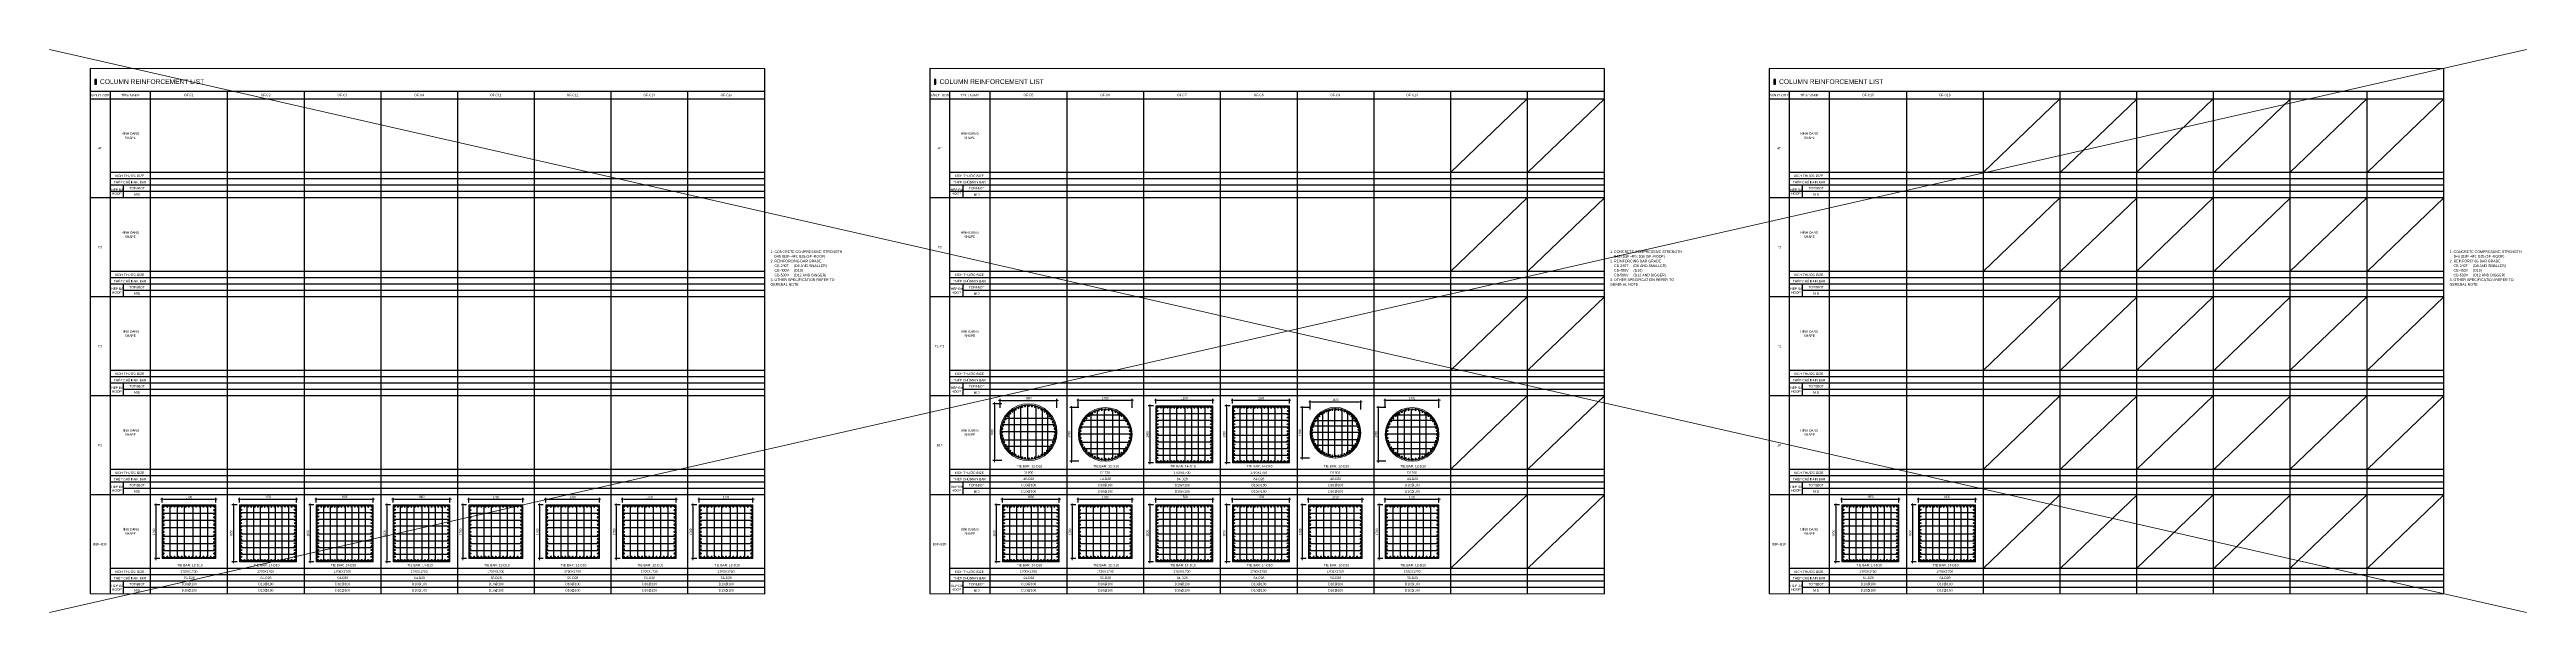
# Model space of a CAD drawing. Header units: millimetres. Extents: x 49323 to 380960, y -6102 to 181761.
# Drawn here: x 302635 to 380960, y 49083 to 66903 of the extents above; entities that cross this region are included whole.
import ezdxf
from ezdxf.enums import TextEntityAlignment as Align

# ---------------------------------------------------------------- set-up
doc = ezdxf.new("R2010")
doc.units = ezdxf.units.MM
doc.linetypes.add('CENTER2', pattern=[1.125, 0.75, -0.125, 0.125, -0.125])
doc.layers.get('Defpoints').update_dxf_attribs({"color": 151, "lineweight": 9})
for name, color, linetype in [('2', 2, 'Continuous'), ('A-ANNO-LEAD', 4, 'Continuous'), ('CEN', 1, 'CENTER2'), ('STL', 3, 'Continuous'), ('TIT1', 3, 'Continuous'), ('TXT', 3, 'Continuous')]:
    doc.layers.add(name, color=color, linetype=linetype)
for name, color, linetype, lineweight in [('NDC_S_CONTINUOUS', 3, 'Continuous', 20), ('NDC_S_DIM', 1, 'Continuous', 15), ('NDC_S_VN TEXT', 7, 'Continuous', 20)]:
    doc.layers.add(name, color=color, linetype=linetype, lineweight=lineweight)
doc.styles.add('ARIAL', font='arial.ttf', dxfattribs={"width": 0.8})
doc.styles.add('NDC_ARIAL', font='arial.ttf', dxfattribs={"width": 0.85})
doc.styles.add('NDC_DIM', font='', dxfattribs={"width": 0.75})
doc.styles.get('NDC_DIM').set_extended_font_data('Dotum')
doc.dimstyles.new('NDC_dim_30', dxfattribs={"dimscale": 30, "dimtxt": 2.5, "dimasz": 1.5, "dimexe": 1.5, "dimexo": 2.5, "dimgap": 1, "dimtad": 1, "dimdec": 0, "dimzin": 0, "dimdsep": 46, "dimtxsty": 'NDC_DIM', "dimblk": 'DIMMARK', "dimcen": 0.09, "dimdle": 1.2, "dimclrd": 1, "dimclre": 1, "dimclrt": 3, "dimadec": 0, "dimazin": 0, "dimtfac": 1, "dimtdec": 0, "dimtix": 1, "dimtofl": 0, "dimtmove": 0, "dimatfit": 3, "dimfxl": 8, "dimfxlon": 1, "dimtolj": 1, "dimtzin": 0, "dimarcsym": 0})

# ---------------------------------------------------------------- blocks, each defined once
blk = doc.blocks.new('8')
at = {"layer": '2'}
blk.add_hatch(color=256, dxfattribs=at).paths.add_polyline_path([(20, 0, 0.386127), (2, 20), (-2, 20, 0.386127), (-20, 0, 1)])
blk.add_circle((0, 0), 20, dxfattribs=at)
blk = doc.blocks.new('5')
at = {"layer": 'CEN', "rotation": 180}
blk.add_blockref('8', (0, 0), dxfattribs=at)
blk = doc.blocks.new('*U1479')
at = {"layer": 'STL', "xscale": -1, "rotation": 270}
blk.add_blockref('5', (0, 0), dxfattribs=at)
blk = doc.blocks.new('*U1480')
at = {"layer": 'NDC_S_DIM', "color": 0, "linetype": 'ByBlock', "lineweight": -2, "transparency": 16777216}
for p in [(299693, 70168), (299807, 70168), (299921, 70168), (300036, 70168), (300150, 70168), (300264, 70168), (300379, 70168), (300493, 70168), (300607, 70168), (300722, 70168), (300836, 70168), (300950, 70168), (301065, 70168), (301179, 70168), (301293, 70168)]:
    blk.add_blockref('*U1479', p, dxfattribs=at)
blk = doc.blocks.new('*U1481')
at = {"layer": 'STL', "xscale": -1, "rotation": 270}
blk.add_blockref('5', (0, 0), dxfattribs=at)
blk = doc.blocks.new('*U1482')
at = {"layer": 'NDC_S_DIM', "color": 0, "linetype": 'ByBlock', "lineweight": -2, "transparency": 16777216}
for p in [(299693, 70168), (299807, 70168), (299921, 70168), (300036, 70168), (300150, 70168), (300264, 70168), (300379, 70168), (300493, 70168), (300607, 70168), (300722, 70168), (300836, 70168), (300950, 70168), (301065, 70168), (301179, 70168), (301293, 70168)]:
    blk.add_blockref('*U1481', p, dxfattribs=at)
blk = doc.blocks.new('*U1483')
at = {"layer": 'STL', "xscale": -1, "rotation": 270}
blk.add_blockref('5', (0, 0), dxfattribs=at)
blk = doc.blocks.new('*U1484')
at = {"layer": 'NDC_S_DIM', "color": 0, "linetype": 'ByBlock', "lineweight": -2, "transparency": 16777216}
for p in [(299693, 70168), (299807, 70168), (299921, 70168), (300036, 70168), (300150, 70168), (300264, 70168), (300379, 70168), (300493, 70168), (300607, 70168), (300722, 70168), (300836, 70168), (300950, 70168), (301065, 70168), (301179, 70168), (301293, 70168)]:
    blk.add_blockref('*U1483', p, dxfattribs=at)
blk = doc.blocks.new('*U1485')
at = {"layer": 'STL', "xscale": -1, "rotation": 270}
blk.add_blockref('5', (0, 0), dxfattribs=at)
blk = doc.blocks.new('*U1486')
at = {"layer": 'NDC_S_DIM', "color": 0, "linetype": 'ByBlock', "lineweight": -2, "transparency": 16777216}
for p in [(299693, 70168), (299807, 70168), (299921, 70168), (300036, 70168), (300150, 70168), (300264, 70168), (300379, 70168), (300493, 70168), (300607, 70168), (300722, 70168), (300836, 70168), (300950, 70168), (301065, 70168), (301179, 70168), (301293, 70168)]:
    blk.add_blockref('*U1485', p, dxfattribs=at)
blk = doc.blocks.new('DIMMARK')
at = {"layer": 'NDC_S_DIM', "color": 1}
blk.add_line((-1.5, 0), (1, 0), dxfattribs=at)
at = {"layer": 'NDC_S_DIM', "color": 2, "const_width": 0.1}
blk.add_lwpolyline([(-0.4, -0.4), (0.4, 0.4)], dxfattribs=at)
blk = doc.blocks.new('*D1631')
at = {"layer": 'Defpoints', "color": 0, "ltscale": 40, "transparency": 16777216}
for p in [(306194, 52488), (307894, 52670), (307894, 52488)]:
    blk.add_point(p, dxfattribs=at)
at = {"layer": 'NDC_S_DIM', "color": 1, "lineweight": -2, "ltscale": 40, "transparency": 16777216}
for p, q in [((306194, 52563), (306194, 52715)), ((306239, 52670), (307849, 52670)), ((307894, 52563), (307894, 52715))]:
    blk.add_line(p, q, dxfattribs=at)
at = {"layer": 'NDC_S_DIM', "color": 1, "lineweight": -2, "ltscale": 40, "transparency": 16777216, "xscale": 45, "yscale": 45, "zscale": 45, "rotation": 180}
blk.add_blockref('DIMMARK', (306194, 52670), dxfattribs=at)
at = {"layer": 'NDC_S_DIM', "color": 1, "lineweight": -2, "ltscale": 40, "transparency": 16777216, "xscale": 45, "yscale": 45, "zscale": 45}
blk.add_blockref('DIMMARK', (307894, 52670), dxfattribs=at)
at = {"layer": 'NDC_S_DIM', "color": 3, "ltscale": 40, "transparency": 16777216, "insert": (307044, 52737), "char_height": 75, "attachment_point": 5, "style": 'NDC_DIM'}
blk.add_mtext('\\A1;1700', dxfattribs=at)
blk = doc.blocks.new('*D1632')
at = {"layer": 'Defpoints', "color": 0, "ltscale": 40, "transparency": 16777216}
for p in [(306194, 52488), (305999, 50788), (306194, 50788)]:
    blk.add_point(p, dxfattribs=at)
at = {"layer": 'NDC_S_DIM', "color": 1, "lineweight": -2, "ltscale": 40, "transparency": 16777216}
for p, q in [((306119, 52488), (305954, 52488)), ((305999, 52443), (305999, 50833)), ((306119, 50788), (305954, 50788))]:
    blk.add_line(p, q, dxfattribs=at)
at = {"layer": 'NDC_S_DIM', "color": 1, "lineweight": -2, "ltscale": 40, "transparency": 16777216, "xscale": 45, "yscale": 45, "zscale": 45}
for p, rotation in [((305999, 52488), 90), ((305999, 50788), 270)]:
    blk.add_blockref('DIMMARK', p, dxfattribs=dict(at, rotation=rotation))
at = {"layer": 'NDC_S_DIM', "color": 3, "ltscale": 40, "transparency": 16777216, "insert": (305931, 51638), "char_height": 75, "attachment_point": 5, "rotation": 90, "style": 'NDC_DIM'}
blk.add_mtext('\\A1;1700', dxfattribs=at)
blk = doc.blocks.new('GN')
at = {"layer": 'TIT1', "insert": (0, 0), "char_height": 81, "width": 1996.3, "attachment_point": 1, "line_spacing_factor": 1.096296, "style": 'ARIAL'}
blk.add_mtext('\\A1;1. CONCRETE COMPRESSIVE STRENGTH\\P    B45 (B3F~4F); B35 (5F~ROOF)\\P2. REINFORCING BAR GRADE\\P    CB-240T     (D8 AND SMALLER)\\P    CB-400V     (D10)\\P    CB-500V     (D12 AND BIGGER)\\P3. OTHER SPECIFICATION REFER TO GERENAL NOTE ', dxfattribs=at)
blk = doc.blocks.new('*D1633')
at = {"layer": 'Defpoints', "color": 0, "ltscale": 40, "transparency": 16777216}
for p in [(308644, 52491), (310444, 52673), (310444, 52491)]:
    blk.add_point(p, dxfattribs=at)
at = {"layer": 'NDC_S_DIM', "color": 1, "lineweight": -2, "ltscale": 40, "transparency": 16777216}
for p, q in [((308644, 52566), (308644, 52718)), ((308689, 52673), (310399, 52673)), ((310444, 52566), (310444, 52718))]:
    blk.add_line(p, q, dxfattribs=at)
at = {"layer": 'NDC_S_DIM', "color": 1, "lineweight": -2, "ltscale": 40, "transparency": 16777216, "xscale": 45, "yscale": 45, "zscale": 45, "rotation": 180}
blk.add_blockref('DIMMARK', (308644, 52673), dxfattribs=at)
at = {"layer": 'NDC_S_DIM', "color": 1, "lineweight": -2, "ltscale": 40, "transparency": 16777216, "xscale": 45, "yscale": 45, "zscale": 45}
blk.add_blockref('DIMMARK', (310444, 52673), dxfattribs=at)
at = {"layer": 'NDC_S_DIM', "color": 3, "ltscale": 40, "transparency": 16777216, "insert": (309544, 52741), "char_height": 75, "attachment_point": 5, "style": 'NDC_DIM'}
blk.add_mtext('\\A1;1800', dxfattribs=at)
blk = doc.blocks.new('*D1634')
at = {"layer": 'Defpoints', "color": 0, "ltscale": 40, "transparency": 16777216}
for p in [(308644, 52491), (308449, 50691), (308644, 50691)]:
    blk.add_point(p, dxfattribs=at)
at = {"layer": 'NDC_S_DIM', "color": 1, "lineweight": -2, "ltscale": 40, "transparency": 16777216}
for p, q in [((308569, 52491), (308404, 52491)), ((308449, 52446), (308449, 50736)), ((308569, 50691), (308404, 50691))]:
    blk.add_line(p, q, dxfattribs=at)
at = {"layer": 'NDC_S_DIM', "color": 1, "lineweight": -2, "ltscale": 40, "transparency": 16777216, "xscale": 45, "yscale": 45, "zscale": 45}
for p, rotation in [((308449, 52491), 90), ((308449, 50691), 270)]:
    blk.add_blockref('DIMMARK', p, dxfattribs=dict(at, rotation=rotation))
at = {"layer": 'NDC_S_DIM', "color": 3, "ltscale": 40, "transparency": 16777216, "insert": (308382, 51591), "char_height": 75, "attachment_point": 5, "rotation": 90, "style": 'NDC_DIM'}
blk.add_mtext('\\A1;1800', dxfattribs=at)
blk = doc.blocks.new('*U1493')
at = {"layer": 'STL', "xscale": -1, "rotation": 270}
blk.add_blockref('5', (0, 0), dxfattribs=at)
blk = doc.blocks.new('*U1494')
at = {"layer": 'NDC_S_DIM', "color": 0, "linetype": 'ByBlock', "lineweight": -2, "transparency": 16777216}
for p in [(308694, 70752), (308801, 70752), (308907, 70752), (309013, 70752), (309119, 70752), (309226, 70752), (309332, 70752), (309438, 70752), (309544, 70752), (309651, 70752), (309757, 70752), (309863, 70752), (309970, 70752), (310076, 70752), (310182, 70752), (310288, 70752), (310395, 70752)]:
    blk.add_blockref('*U1493', p, dxfattribs=at)
blk = doc.blocks.new('*U1487')
at = {"layer": 'STL', "xscale": -1, "rotation": 270}
blk.add_blockref('5', (0, 0), dxfattribs=at)
blk = doc.blocks.new('*U1488')
at = {"layer": 'NDC_S_DIM', "color": 0, "linetype": 'ByBlock', "lineweight": -2, "transparency": 16777216}
for p in [(308694, 70752), (308801, 70752), (308907, 70752), (309013, 70752), (309119, 70752), (309226, 70752), (309332, 70752), (309438, 70752), (309544, 70752), (309651, 70752), (309757, 70752), (309863, 70752), (309970, 70752), (310076, 70752), (310182, 70752), (310288, 70752), (310395, 70752)]:
    blk.add_blockref('*U1487', p, dxfattribs=at)
blk = doc.blocks.new('*U1489')
at = {"layer": 'STL', "xscale": -1, "rotation": 270}
blk.add_blockref('5', (0, 0), dxfattribs=at)
blk = doc.blocks.new('*U1490')
at = {"layer": 'NDC_S_DIM', "color": 0, "linetype": 'ByBlock', "lineweight": -2, "transparency": 16777216}
for p in [(308694, 70752), (308801, 70752), (308907, 70752), (309013, 70752), (309119, 70752), (309226, 70752), (309332, 70752), (309438, 70752), (309544, 70752), (309651, 70752), (309757, 70752), (309863, 70752), (309970, 70752), (310076, 70752), (310182, 70752), (310288, 70752), (310395, 70752)]:
    blk.add_blockref('*U1489', p, dxfattribs=at)
blk = doc.blocks.new('*U1491')
at = {"layer": 'STL', "xscale": -1, "rotation": 270}
blk.add_blockref('5', (0, 0), dxfattribs=at)
blk = doc.blocks.new('*U1492')
at = {"layer": 'NDC_S_DIM', "color": 0, "linetype": 'ByBlock', "lineweight": -2, "transparency": 16777216}
for p in [(308694, 70752), (308801, 70752), (308907, 70752), (309013, 70752), (309119, 70752), (309226, 70752), (309332, 70752), (309438, 70752), (309544, 70752), (309651, 70752), (309757, 70752), (309863, 70752), (309970, 70752), (310076, 70752), (310182, 70752), (310288, 70752), (310395, 70752)]:
    blk.add_blockref('*U1491', p, dxfattribs=at)
blk = doc.blocks.new('*D1635')
at = {"layer": 'Defpoints', "color": 0, "ltscale": 40, "transparency": 16777216}
for p in [(311071, 52491), (312871, 52673), (312871, 52491)]:
    blk.add_point(p, dxfattribs=at)
at = {"layer": 'NDC_S_DIM', "color": 1, "lineweight": -2, "ltscale": 40, "transparency": 16777216}
for p, q in [((311071, 52566), (311071, 52718)), ((311116, 52673), (312826, 52673)), ((312871, 52566), (312871, 52718))]:
    blk.add_line(p, q, dxfattribs=at)
at = {"layer": 'NDC_S_DIM', "color": 1, "lineweight": -2, "ltscale": 40, "transparency": 16777216, "xscale": 45, "yscale": 45, "zscale": 45, "rotation": 180}
blk.add_blockref('DIMMARK', (311071, 52673), dxfattribs=at)
at = {"layer": 'NDC_S_DIM', "color": 1, "lineweight": -2, "ltscale": 40, "transparency": 16777216, "xscale": 45, "yscale": 45, "zscale": 45}
blk.add_blockref('DIMMARK', (312871, 52673), dxfattribs=at)
at = {"layer": 'NDC_S_DIM', "color": 3, "ltscale": 40, "transparency": 16777216, "insert": (311971, 52741), "char_height": 75, "attachment_point": 5, "style": 'NDC_DIM'}
blk.add_mtext('\\A1;1800', dxfattribs=at)
blk = doc.blocks.new('*D1636')
at = {"layer": 'Defpoints', "color": 0, "ltscale": 40, "transparency": 16777216}
for p in [(311071, 52491), (310875, 50691), (311071, 50691)]:
    blk.add_point(p, dxfattribs=at)
at = {"layer": 'NDC_S_DIM', "color": 1, "lineweight": -2, "ltscale": 40, "transparency": 16777216}
for p, q in [((310996, 52491), (310830, 52491)), ((310875, 52446), (310875, 50736)), ((310996, 50691), (310830, 50691))]:
    blk.add_line(p, q, dxfattribs=at)
at = {"layer": 'NDC_S_DIM', "color": 1, "lineweight": -2, "ltscale": 40, "transparency": 16777216, "xscale": 45, "yscale": 45, "zscale": 45}
for p, rotation in [((310875, 52491), 90), ((310875, 50691), 270)]:
    blk.add_blockref('DIMMARK', p, dxfattribs=dict(at, rotation=rotation))
at = {"layer": 'NDC_S_DIM', "color": 3, "ltscale": 40, "transparency": 16777216, "insert": (310808, 51591), "char_height": 75, "attachment_point": 5, "rotation": 90, "style": 'NDC_DIM'}
blk.add_mtext('\\A1;1800', dxfattribs=at)
blk = doc.blocks.new('*U1499')
at = {"layer": 'STL', "xscale": -1, "rotation": 270}
blk.add_blockref('5', (0, 0), dxfattribs=at)
blk = doc.blocks.new('*U1500')
at = {"layer": 'NDC_S_DIM', "color": 0, "linetype": 'ByBlock', "lineweight": -2, "transparency": 16777216}
for p in [(308694, 70752), (308801, 70752), (308907, 70752), (309013, 70752), (309119, 70752), (309226, 70752), (309332, 70752), (309438, 70752), (309544, 70752), (309651, 70752), (309757, 70752), (309863, 70752), (309970, 70752), (310076, 70752), (310182, 70752), (310288, 70752), (310395, 70752)]:
    blk.add_blockref('*U1499', p, dxfattribs=at)
blk = doc.blocks.new('*U1501')
at = {"layer": 'STL', "xscale": -1, "rotation": 270}
blk.add_blockref('5', (0, 0), dxfattribs=at)
blk = doc.blocks.new('*U1502')
at = {"layer": 'NDC_S_DIM', "color": 0, "linetype": 'ByBlock', "lineweight": -2, "transparency": 16777216}
for p in [(308694, 70752), (308801, 70752), (308907, 70752), (309013, 70752), (309119, 70752), (309226, 70752), (309332, 70752), (309438, 70752), (309544, 70752), (309651, 70752), (309757, 70752), (309863, 70752), (309970, 70752), (310076, 70752), (310182, 70752), (310288, 70752), (310395, 70752)]:
    blk.add_blockref('*U1501', p, dxfattribs=at)
blk = doc.blocks.new('*U1495')
at = {"layer": 'STL', "xscale": -1, "rotation": 270}
blk.add_blockref('5', (0, 0), dxfattribs=at)
blk = doc.blocks.new('*U1496')
at = {"layer": 'NDC_S_DIM', "color": 0, "linetype": 'ByBlock', "lineweight": -2, "transparency": 16777216}
for p in [(308694, 70752), (308801, 70752), (308907, 70752), (309013, 70752), (309119, 70752), (309226, 70752), (309332, 70752), (309438, 70752), (309544, 70752), (309651, 70752), (309757, 70752), (309863, 70752), (309970, 70752), (310076, 70752), (310182, 70752), (310288, 70752), (310395, 70752)]:
    blk.add_blockref('*U1495', p, dxfattribs=at)
blk = doc.blocks.new('*U1497')
at = {"layer": 'STL', "xscale": -1, "rotation": 270}
blk.add_blockref('5', (0, 0), dxfattribs=at)
blk = doc.blocks.new('*U1498')
at = {"layer": 'NDC_S_DIM', "color": 0, "linetype": 'ByBlock', "lineweight": -2, "transparency": 16777216}
for p in [(308694, 70752), (308801, 70752), (308907, 70752), (309013, 70752), (309119, 70752), (309226, 70752), (309332, 70752), (309438, 70752), (309544, 70752), (309651, 70752), (309757, 70752), (309863, 70752), (309970, 70752), (310076, 70752), (310182, 70752), (310288, 70752), (310395, 70752)]:
    blk.add_blockref('*U1497', p, dxfattribs=at)
blk = doc.blocks.new('*D1637')
at = {"layer": 'Defpoints', "color": 0, "ltscale": 40, "transparency": 16777216}
for p in [(313497, 52491), (315297, 52673), (315297, 52491)]:
    blk.add_point(p, dxfattribs=at)
at = {"layer": 'NDC_S_DIM', "color": 1, "lineweight": -2, "ltscale": 40, "transparency": 16777216}
for p, q in [((313497, 52566), (313497, 52718)), ((313542, 52673), (315252, 52673)), ((315297, 52566), (315297, 52718))]:
    blk.add_line(p, q, dxfattribs=at)
at = {"layer": 'NDC_S_DIM', "color": 1, "lineweight": -2, "ltscale": 40, "transparency": 16777216, "xscale": 45, "yscale": 45, "zscale": 45, "rotation": 180}
blk.add_blockref('DIMMARK', (313497, 52673), dxfattribs=at)
at = {"layer": 'NDC_S_DIM', "color": 1, "lineweight": -2, "ltscale": 40, "transparency": 16777216, "xscale": 45, "yscale": 45, "zscale": 45}
blk.add_blockref('DIMMARK', (315297, 52673), dxfattribs=at)
at = {"layer": 'NDC_S_DIM', "color": 3, "ltscale": 40, "transparency": 16777216, "insert": (314397, 52741), "char_height": 75, "attachment_point": 5, "style": 'NDC_DIM'}
blk.add_mtext('\\A1;1800', dxfattribs=at)
blk = doc.blocks.new('*D1638')
at = {"layer": 'Defpoints', "color": 0, "ltscale": 40, "transparency": 16777216}
for p in [(313497, 52491), (313301, 50691), (313497, 50691)]:
    blk.add_point(p, dxfattribs=at)
at = {"layer": 'NDC_S_DIM', "color": 1, "lineweight": -2, "ltscale": 40, "transparency": 16777216}
for p, q in [((313422, 52491), (313256, 52491)), ((313301, 52446), (313301, 50736)), ((313422, 50691), (313256, 50691))]:
    blk.add_line(p, q, dxfattribs=at)
at = {"layer": 'NDC_S_DIM', "color": 1, "lineweight": -2, "ltscale": 40, "transparency": 16777216, "xscale": 45, "yscale": 45, "zscale": 45}
for p, rotation in [((313301, 52491), 90), ((313301, 50691), 270)]:
    blk.add_blockref('DIMMARK', p, dxfattribs=dict(at, rotation=rotation))
at = {"layer": 'NDC_S_DIM', "color": 3, "ltscale": 40, "transparency": 16777216, "insert": (313234, 51591), "char_height": 75, "attachment_point": 5, "rotation": 90, "style": 'NDC_DIM'}
blk.add_mtext('\\A1;1800', dxfattribs=at)
blk = doc.blocks.new('*U1503')
at = {"layer": 'STL', "xscale": -1, "rotation": 270}
blk.add_blockref('5', (0, 0), dxfattribs=at)
blk = doc.blocks.new('*U1504')
at = {"layer": 'NDC_S_DIM', "color": 0, "linetype": 'ByBlock', "lineweight": -2, "transparency": 16777216}
for p in [(308694, 70752), (308801, 70752), (308907, 70752), (309013, 70752), (309119, 70752), (309226, 70752), (309332, 70752), (309438, 70752), (309544, 70752), (309651, 70752), (309757, 70752), (309863, 70752), (309970, 70752), (310076, 70752), (310182, 70752), (310288, 70752), (310395, 70752)]:
    blk.add_blockref('*U1503', p, dxfattribs=at)
blk = doc.blocks.new('*U1505')
at = {"layer": 'STL', "xscale": -1, "rotation": 270}
blk.add_blockref('5', (0, 0), dxfattribs=at)
blk = doc.blocks.new('*U1506')
at = {"layer": 'NDC_S_DIM', "color": 0, "linetype": 'ByBlock', "lineweight": -2, "transparency": 16777216}
for p in [(308694, 70752), (308801, 70752), (308907, 70752), (309013, 70752), (309119, 70752), (309226, 70752), (309332, 70752), (309438, 70752), (309544, 70752), (309651, 70752), (309757, 70752), (309863, 70752), (309970, 70752), (310076, 70752), (310182, 70752), (310288, 70752), (310395, 70752)]:
    blk.add_blockref('*U1505', p, dxfattribs=at)
blk = doc.blocks.new('*U1507')
at = {"layer": 'STL', "xscale": -1, "rotation": 270}
blk.add_blockref('5', (0, 0), dxfattribs=at)
blk = doc.blocks.new('*U1508')
at = {"layer": 'NDC_S_DIM', "color": 0, "linetype": 'ByBlock', "lineweight": -2, "transparency": 16777216}
for p in [(308694, 70752), (308801, 70752), (308907, 70752), (309013, 70752), (309119, 70752), (309226, 70752), (309332, 70752), (309438, 70752), (309544, 70752), (309651, 70752), (309757, 70752), (309863, 70752), (309970, 70752), (310076, 70752), (310182, 70752), (310288, 70752), (310395, 70752)]:
    blk.add_blockref('*U1507', p, dxfattribs=at)
blk = doc.blocks.new('*U1509')
at = {"layer": 'STL', "xscale": -1, "rotation": 270}
blk.add_blockref('5', (0, 0), dxfattribs=at)
blk = doc.blocks.new('*U1510')
at = {"layer": 'NDC_S_DIM', "color": 0, "linetype": 'ByBlock', "lineweight": -2, "transparency": 16777216}
for p in [(308694, 70752), (308801, 70752), (308907, 70752), (309013, 70752), (309119, 70752), (309226, 70752), (309332, 70752), (309438, 70752), (309544, 70752), (309651, 70752), (309757, 70752), (309863, 70752), (309970, 70752), (310076, 70752), (310182, 70752), (310288, 70752), (310395, 70752)]:
    blk.add_blockref('*U1509', p, dxfattribs=at)
blk = doc.blocks.new('*U1511')
at = {"layer": 'STL', "xscale": -1, "rotation": 270}
blk.add_blockref('5', (0, 0), dxfattribs=at)
blk = doc.blocks.new('*U1512')
at = {"layer": 'NDC_S_DIM', "color": 0, "linetype": 'ByBlock', "lineweight": -2, "transparency": 16777216}
for p in [(299693, 70168), (299807, 70168), (299921, 70168), (300036, 70168), (300150, 70168), (300264, 70168), (300379, 70168), (300493, 70168), (300607, 70168), (300722, 70168), (300836, 70168), (300950, 70168), (301065, 70168), (301179, 70168), (301293, 70168)]:
    blk.add_blockref('*U1511', p, dxfattribs=at)
blk = doc.blocks.new('*U1513')
at = {"layer": 'STL', "xscale": -1, "rotation": 270}
blk.add_blockref('5', (0, 0), dxfattribs=at)
blk = doc.blocks.new('*U1514')
at = {"layer": 'NDC_S_DIM', "color": 0, "linetype": 'ByBlock', "lineweight": -2, "transparency": 16777216}
for p in [(299693, 70168), (299807, 70168), (299921, 70168), (300036, 70168), (300150, 70168), (300264, 70168), (300379, 70168), (300493, 70168), (300607, 70168), (300722, 70168), (300836, 70168), (300950, 70168), (301065, 70168), (301179, 70168), (301293, 70168)]:
    blk.add_blockref('*U1513', p, dxfattribs=at)
blk = doc.blocks.new('*U1515')
at = {"layer": 'STL', "xscale": -1, "rotation": 270}
blk.add_blockref('5', (0, 0), dxfattribs=at)
blk = doc.blocks.new('*U1516')
at = {"layer": 'NDC_S_DIM', "color": 0, "linetype": 'ByBlock', "lineweight": -2, "transparency": 16777216}
for p in [(299693, 70168), (299807, 70168), (299921, 70168), (300036, 70168), (300150, 70168), (300264, 70168), (300379, 70168), (300493, 70168), (300607, 70168), (300722, 70168), (300836, 70168), (300950, 70168), (301065, 70168), (301179, 70168), (301293, 70168)]:
    blk.add_blockref('*U1515', p, dxfattribs=at)
blk = doc.blocks.new('*U1517')
at = {"layer": 'STL', "xscale": -1, "rotation": 270}
blk.add_blockref('5', (0, 0), dxfattribs=at)
blk = doc.blocks.new('*U1518')
at = {"layer": 'NDC_S_DIM', "color": 0, "linetype": 'ByBlock', "lineweight": -2, "transparency": 16777216}
for p in [(299693, 70168), (299807, 70168), (299921, 70168), (300036, 70168), (300150, 70168), (300264, 70168), (300379, 70168), (300493, 70168), (300607, 70168), (300722, 70168), (300836, 70168), (300950, 70168), (301065, 70168), (301179, 70168), (301293, 70168)]:
    blk.add_blockref('*U1517', p, dxfattribs=at)
blk = doc.blocks.new('*D1639')
at = {"layer": 'Defpoints', "color": 0, "ltscale": 40, "transparency": 16777216}
for p in [(315898, 52488), (315703, 50788), (315898, 50788)]:
    blk.add_point(p, dxfattribs=at)
at = {"layer": 'NDC_S_DIM', "color": 1, "lineweight": -2, "ltscale": 40, "transparency": 16777216}
for p, q in [((315823, 52488), (315658, 52488)), ((315703, 52443), (315703, 50833)), ((315823, 50788), (315658, 50788))]:
    blk.add_line(p, q, dxfattribs=at)
at = {"layer": 'NDC_S_DIM', "color": 1, "lineweight": -2, "ltscale": 40, "transparency": 16777216, "xscale": 45, "yscale": 45, "zscale": 45}
for p, rotation in [((315703, 52488), 90), ((315703, 50788), 270)]:
    blk.add_blockref('DIMMARK', p, dxfattribs=dict(at, rotation=rotation))
at = {"layer": 'NDC_S_DIM', "color": 3, "ltscale": 40, "transparency": 16777216, "insert": (315635, 51638), "char_height": 75, "attachment_point": 5, "rotation": 90, "style": 'NDC_DIM'}
blk.add_mtext('\\A1;1700', dxfattribs=at)
blk = doc.blocks.new('*D1640')
at = {"layer": 'Defpoints', "color": 0, "ltscale": 40, "transparency": 16777216}
for p in [(315898, 52488), (317598, 52670), (317598, 52488)]:
    blk.add_point(p, dxfattribs=at)
at = {"layer": 'NDC_S_DIM', "color": 1, "lineweight": -2, "ltscale": 40, "transparency": 16777216}
for p, q in [((315898, 52563), (315898, 52715)), ((315943, 52670), (317553, 52670)), ((317598, 52563), (317598, 52715))]:
    blk.add_line(p, q, dxfattribs=at)
at = {"layer": 'NDC_S_DIM', "color": 1, "lineweight": -2, "ltscale": 40, "transparency": 16777216, "xscale": 45, "yscale": 45, "zscale": 45, "rotation": 180}
blk.add_blockref('DIMMARK', (315898, 52670), dxfattribs=at)
at = {"layer": 'NDC_S_DIM', "color": 1, "lineweight": -2, "ltscale": 40, "transparency": 16777216, "xscale": 45, "yscale": 45, "zscale": 45}
blk.add_blockref('DIMMARK', (317598, 52670), dxfattribs=at)
at = {"layer": 'NDC_S_DIM', "color": 3, "ltscale": 40, "transparency": 16777216, "insert": (316748, 52737), "char_height": 75, "attachment_point": 5, "style": 'NDC_DIM'}
blk.add_mtext('\\A1;1700', dxfattribs=at)
blk = doc.blocks.new('*U1521')
at = {"layer": 'STL', "xscale": -1, "rotation": 270}
blk.add_blockref('5', (0, 0), dxfattribs=at)
blk = doc.blocks.new('*U1522')
at = {"layer": 'NDC_S_DIM', "color": 0, "linetype": 'ByBlock', "lineweight": -2, "transparency": 16777216}
for p in [(299693, 70168), (299807, 70168), (299921, 70168), (300036, 70168), (300150, 70168), (300264, 70168), (300379, 70168), (300493, 70168), (300607, 70168), (300722, 70168), (300836, 70168), (300950, 70168), (301065, 70168), (301179, 70168), (301293, 70168)]:
    blk.add_blockref('*U1521', p, dxfattribs=at)
blk = doc.blocks.new('*U1523')
at = {"layer": 'STL', "xscale": -1, "rotation": 270}
blk.add_blockref('5', (0, 0), dxfattribs=at)
blk = doc.blocks.new('*U1524')
at = {"layer": 'NDC_S_DIM', "color": 0, "linetype": 'ByBlock', "lineweight": -2, "transparency": 16777216}
for p in [(299693, 70168), (299807, 70168), (299921, 70168), (300036, 70168), (300150, 70168), (300264, 70168), (300379, 70168), (300493, 70168), (300607, 70168), (300722, 70168), (300836, 70168), (300950, 70168), (301065, 70168), (301179, 70168), (301293, 70168)]:
    blk.add_blockref('*U1523', p, dxfattribs=at)
blk = doc.blocks.new('*U1525')
at = {"layer": 'STL', "xscale": -1, "rotation": 270}
blk.add_blockref('5', (0, 0), dxfattribs=at)
blk = doc.blocks.new('*U1526')
at = {"layer": 'NDC_S_DIM', "color": 0, "linetype": 'ByBlock', "lineweight": -2, "transparency": 16777216}
for p in [(299693, 70168), (299807, 70168), (299921, 70168), (300036, 70168), (300150, 70168), (300264, 70168), (300379, 70168), (300493, 70168), (300607, 70168), (300722, 70168), (300836, 70168), (300950, 70168), (301065, 70168), (301179, 70168), (301293, 70168)]:
    blk.add_blockref('*U1525', p, dxfattribs=at)
blk = doc.blocks.new('*U1519')
at = {"layer": 'STL', "xscale": -1, "rotation": 270}
blk.add_blockref('5', (0, 0), dxfattribs=at)
blk = doc.blocks.new('*U1520')
at = {"layer": 'NDC_S_DIM', "color": 0, "linetype": 'ByBlock', "lineweight": -2, "transparency": 16777216}
for p in [(299693, 70168), (299807, 70168), (299921, 70168), (300036, 70168), (300150, 70168), (300264, 70168), (300379, 70168), (300493, 70168), (300607, 70168), (300722, 70168), (300836, 70168), (300950, 70168), (301065, 70168), (301179, 70168), (301293, 70168)]:
    blk.add_blockref('*U1519', p, dxfattribs=at)
blk = doc.blocks.new('*D1641')
at = {"layer": 'Defpoints', "color": 0, "ltscale": 40, "transparency": 16777216}
for p in [(318324, 52488), (318129, 50788), (318324, 50788)]:
    blk.add_point(p, dxfattribs=at)
at = {"layer": 'NDC_S_DIM', "color": 1, "lineweight": -2, "ltscale": 40, "transparency": 16777216}
for p, q in [((318249, 52488), (318084, 52488)), ((318129, 52443), (318129, 50833)), ((318249, 50788), (318084, 50788))]:
    blk.add_line(p, q, dxfattribs=at)
at = {"layer": 'NDC_S_DIM', "color": 1, "lineweight": -2, "ltscale": 40, "transparency": 16777216, "xscale": 45, "yscale": 45, "zscale": 45}
for p, rotation in [((318129, 52488), 90), ((318129, 50788), 270)]:
    blk.add_blockref('DIMMARK', p, dxfattribs=dict(at, rotation=rotation))
at = {"layer": 'NDC_S_DIM', "color": 3, "ltscale": 40, "transparency": 16777216, "insert": (318062, 51638), "char_height": 75, "attachment_point": 5, "rotation": 90, "style": 'NDC_DIM'}
blk.add_mtext('\\A1;1700', dxfattribs=at)
blk = doc.blocks.new('*D1642')
at = {"layer": 'Defpoints', "color": 0, "ltscale": 40, "transparency": 16777216}
for p in [(318324, 52488), (320024, 52670), (320024, 52488)]:
    blk.add_point(p, dxfattribs=at)
at = {"layer": 'NDC_S_DIM', "color": 1, "lineweight": -2, "ltscale": 40, "transparency": 16777216}
for p, q in [((318324, 52563), (318324, 52715)), ((318369, 52670), (319979, 52670)), ((320024, 52563), (320024, 52715))]:
    blk.add_line(p, q, dxfattribs=at)
at = {"layer": 'NDC_S_DIM', "color": 1, "lineweight": -2, "ltscale": 40, "transparency": 16777216, "xscale": 45, "yscale": 45, "zscale": 45, "rotation": 180}
blk.add_blockref('DIMMARK', (318324, 52670), dxfattribs=at)
at = {"layer": 'NDC_S_DIM', "color": 1, "lineweight": -2, "ltscale": 40, "transparency": 16777216, "xscale": 45, "yscale": 45, "zscale": 45}
blk.add_blockref('DIMMARK', (320024, 52670), dxfattribs=at)
at = {"layer": 'NDC_S_DIM', "color": 3, "ltscale": 40, "transparency": 16777216, "insert": (319174, 52737), "char_height": 75, "attachment_point": 5, "style": 'NDC_DIM'}
blk.add_mtext('\\A1;1700', dxfattribs=at)
blk = doc.blocks.new('*U1527')
at = {"layer": 'STL', "xscale": -1, "rotation": 270}
blk.add_blockref('5', (0, 0), dxfattribs=at)
blk = doc.blocks.new('*U1528')
at = {"layer": 'NDC_S_DIM', "color": 0, "linetype": 'ByBlock', "lineweight": -2, "transparency": 16777216}
for p in [(299693, 70168), (299807, 70168), (299921, 70168), (300036, 70168), (300150, 70168), (300264, 70168), (300379, 70168), (300493, 70168), (300607, 70168), (300722, 70168), (300836, 70168), (300950, 70168), (301065, 70168), (301179, 70168), (301293, 70168)]:
    blk.add_blockref('*U1527', p, dxfattribs=at)
blk = doc.blocks.new('*U1529')
at = {"layer": 'STL', "xscale": -1, "rotation": 270}
blk.add_blockref('5', (0, 0), dxfattribs=at)
blk = doc.blocks.new('*U1530')
at = {"layer": 'NDC_S_DIM', "color": 0, "linetype": 'ByBlock', "lineweight": -2, "transparency": 16777216}
for p in [(299693, 70168), (299807, 70168), (299921, 70168), (300036, 70168), (300150, 70168), (300264, 70168), (300379, 70168), (300493, 70168), (300607, 70168), (300722, 70168), (300836, 70168), (300950, 70168), (301065, 70168), (301179, 70168), (301293, 70168)]:
    blk.add_blockref('*U1529', p, dxfattribs=at)
blk = doc.blocks.new('*U1531')
at = {"layer": 'STL', "xscale": -1, "rotation": 270}
blk.add_blockref('5', (0, 0), dxfattribs=at)
blk = doc.blocks.new('*U1532')
at = {"layer": 'NDC_S_DIM', "color": 0, "linetype": 'ByBlock', "lineweight": -2, "transparency": 16777216}
for p in [(299693, 70168), (299807, 70168), (299921, 70168), (300036, 70168), (300150, 70168), (300264, 70168), (300379, 70168), (300493, 70168), (300607, 70168), (300722, 70168), (300836, 70168), (300950, 70168), (301065, 70168), (301179, 70168), (301293, 70168)]:
    blk.add_blockref('*U1531', p, dxfattribs=at)
blk = doc.blocks.new('*U1533')
at = {"layer": 'STL', "xscale": -1, "rotation": 270}
blk.add_blockref('5', (0, 0), dxfattribs=at)
blk = doc.blocks.new('*U1534')
at = {"layer": 'NDC_S_DIM', "color": 0, "linetype": 'ByBlock', "lineweight": -2, "transparency": 16777216}
for p in [(299693, 70168), (299807, 70168), (299921, 70168), (300036, 70168), (300150, 70168), (300264, 70168), (300379, 70168), (300493, 70168), (300607, 70168), (300722, 70168), (300836, 70168), (300950, 70168), (301065, 70168), (301179, 70168), (301293, 70168)]:
    blk.add_blockref('*U1533', p, dxfattribs=at)
blk = doc.blocks.new('*D1643')
at = {"layer": 'Defpoints', "color": 0, "ltscale": 40, "transparency": 16777216}
for p in [(320751, 52488), (320555, 50788), (320751, 50788)]:
    blk.add_point(p, dxfattribs=at)
at = {"layer": 'NDC_S_DIM', "color": 1, "lineweight": -2, "ltscale": 40, "transparency": 16777216}
for p, q in [((320676, 52488), (320510, 52488)), ((320555, 52443), (320555, 50833)), ((320676, 50788), (320510, 50788))]:
    blk.add_line(p, q, dxfattribs=at)
at = {"layer": 'NDC_S_DIM', "color": 1, "lineweight": -2, "ltscale": 40, "transparency": 16777216, "xscale": 45, "yscale": 45, "zscale": 45}
for p, rotation in [((320555, 52488), 90), ((320555, 50788), 270)]:
    blk.add_blockref('DIMMARK', p, dxfattribs=dict(at, rotation=rotation))
at = {"layer": 'NDC_S_DIM', "color": 3, "ltscale": 40, "transparency": 16777216, "insert": (320488, 51638), "char_height": 75, "attachment_point": 5, "rotation": 90, "style": 'NDC_DIM'}
blk.add_mtext('\\A1;1700', dxfattribs=at)
blk = doc.blocks.new('*D1644')
at = {"layer": 'Defpoints', "color": 0, "ltscale": 40, "transparency": 16777216}
for p in [(320751, 52488), (322451, 52670), (322451, 52488)]:
    blk.add_point(p, dxfattribs=at)
at = {"layer": 'NDC_S_DIM', "color": 1, "lineweight": -2, "ltscale": 40, "transparency": 16777216}
for p, q in [((320751, 52563), (320751, 52715)), ((320796, 52670), (322406, 52670)), ((322451, 52563), (322451, 52715))]:
    blk.add_line(p, q, dxfattribs=at)
at = {"layer": 'NDC_S_DIM', "color": 1, "lineweight": -2, "ltscale": 40, "transparency": 16777216, "xscale": 45, "yscale": 45, "zscale": 45, "rotation": 180}
blk.add_blockref('DIMMARK', (320751, 52670), dxfattribs=at)
at = {"layer": 'NDC_S_DIM', "color": 1, "lineweight": -2, "ltscale": 40, "transparency": 16777216, "xscale": 45, "yscale": 45, "zscale": 45}
blk.add_blockref('DIMMARK', (322451, 52670), dxfattribs=at)
at = {"layer": 'NDC_S_DIM', "color": 3, "ltscale": 40, "transparency": 16777216, "insert": (321601, 52737), "char_height": 75, "attachment_point": 5, "style": 'NDC_DIM'}
blk.add_mtext('\\A1;1700', dxfattribs=at)
blk = doc.blocks.new('*U1535')
at = {"layer": 'STL', "xscale": -1, "rotation": 270}
blk.add_blockref('5', (0, 0), dxfattribs=at)
blk = doc.blocks.new('*U1536')
at = {"layer": 'NDC_S_DIM', "color": 0, "linetype": 'ByBlock', "lineweight": -2, "transparency": 16777216}
for p in [(299693, 70168), (299807, 70168), (299921, 70168), (300036, 70168), (300150, 70168), (300264, 70168), (300379, 70168), (300493, 70168), (300607, 70168), (300722, 70168), (300836, 70168), (300950, 70168), (301065, 70168), (301179, 70168), (301293, 70168)]:
    blk.add_blockref('*U1535', p, dxfattribs=at)
blk = doc.blocks.new('*U1537')
at = {"layer": 'STL', "xscale": -1, "rotation": 270}
blk.add_blockref('5', (0, 0), dxfattribs=at)
blk = doc.blocks.new('*U1538')
at = {"layer": 'NDC_S_DIM', "color": 0, "linetype": 'ByBlock', "lineweight": -2, "transparency": 16777216}
for p in [(299693, 70168), (299807, 70168), (299921, 70168), (300036, 70168), (300150, 70168), (300264, 70168), (300379, 70168), (300493, 70168), (300607, 70168), (300722, 70168), (300836, 70168), (300950, 70168), (301065, 70168), (301179, 70168), (301293, 70168)]:
    blk.add_blockref('*U1537', p, dxfattribs=at)
blk = doc.blocks.new('*U1539')
at = {"layer": 'STL', "xscale": -1, "rotation": 270}
blk.add_blockref('5', (0, 0), dxfattribs=at)
blk = doc.blocks.new('*U1540')
at = {"layer": 'NDC_S_DIM', "color": 0, "linetype": 'ByBlock', "lineweight": -2, "transparency": 16777216}
for p in [(299693, 70168), (299807, 70168), (299921, 70168), (300036, 70168), (300150, 70168), (300264, 70168), (300379, 70168), (300493, 70168), (300607, 70168), (300722, 70168), (300836, 70168), (300950, 70168), (301065, 70168), (301179, 70168), (301293, 70168)]:
    blk.add_blockref('*U1539', p, dxfattribs=at)
blk = doc.blocks.new('*U1541')
at = {"layer": 'STL', "xscale": -1, "rotation": 270}
blk.add_blockref('5', (0, 0), dxfattribs=at)
blk = doc.blocks.new('*U1542')
at = {"layer": 'NDC_S_DIM', "color": 0, "linetype": 'ByBlock', "lineweight": -2, "transparency": 16777216}
for p in [(299693, 70168), (299807, 70168), (299921, 70168), (300036, 70168), (300150, 70168), (300264, 70168), (300379, 70168), (300493, 70168), (300607, 70168), (300722, 70168), (300836, 70168), (300950, 70168), (301065, 70168), (301179, 70168), (301293, 70168)]:
    blk.add_blockref('*U1541', p, dxfattribs=at)
blk = doc.blocks.new('*D1645')
at = {"layer": 'Defpoints', "color": 0, "ltscale": 40, "transparency": 16777216}
for p in [(323177, 52488), (324877, 52670), (324877, 52488)]:
    blk.add_point(p, dxfattribs=at)
at = {"layer": 'NDC_S_DIM', "color": 1, "lineweight": -2, "ltscale": 40, "transparency": 16777216}
for p, q in [((323177, 52563), (323177, 52715)), ((323222, 52670), (324832, 52670)), ((324877, 52563), (324877, 52715))]:
    blk.add_line(p, q, dxfattribs=at)
at = {"layer": 'NDC_S_DIM', "color": 1, "lineweight": -2, "ltscale": 40, "transparency": 16777216, "xscale": 45, "yscale": 45, "zscale": 45, "rotation": 180}
blk.add_blockref('DIMMARK', (323177, 52670), dxfattribs=at)
at = {"layer": 'NDC_S_DIM', "color": 1, "lineweight": -2, "ltscale": 40, "transparency": 16777216, "xscale": 45, "yscale": 45, "zscale": 45}
blk.add_blockref('DIMMARK', (324877, 52670), dxfattribs=at)
at = {"layer": 'NDC_S_DIM', "color": 3, "ltscale": 40, "transparency": 16777216, "insert": (324027, 52737), "char_height": 75, "attachment_point": 5, "style": 'NDC_DIM'}
blk.add_mtext('\\A1;1700', dxfattribs=at)
blk = doc.blocks.new('*D1646')
at = {"layer": 'Defpoints', "color": 0, "ltscale": 40, "transparency": 16777216}
for p in [(323177, 52488), (322981, 50788), (323177, 50788)]:
    blk.add_point(p, dxfattribs=at)
at = {"layer": 'NDC_S_DIM', "color": 1, "lineweight": -2, "ltscale": 40, "transparency": 16777216}
for p, q in [((323102, 52488), (322936, 52488)), ((322981, 52443), (322981, 50833)), ((323102, 50788), (322936, 50788))]:
    blk.add_line(p, q, dxfattribs=at)
at = {"layer": 'NDC_S_DIM', "color": 1, "lineweight": -2, "ltscale": 40, "transparency": 16777216, "xscale": 45, "yscale": 45, "zscale": 45}
for p, rotation in [((322981, 52488), 90), ((322981, 50788), 270)]:
    blk.add_blockref('DIMMARK', p, dxfattribs=dict(at, rotation=rotation))
at = {"layer": 'NDC_S_DIM', "color": 3, "ltscale": 40, "transparency": 16777216, "insert": (322914, 51638), "char_height": 75, "attachment_point": 5, "rotation": 90, "style": 'NDC_DIM'}
blk.add_mtext('\\A1;1700', dxfattribs=at)
blk = doc.blocks.new('*D1647')
at = {"layer": 'Defpoints', "color": 0, "ltscale": 40, "transparency": 16777216}
for p in [(332766, 52491), (334566, 52673), (334566, 52491)]:
    blk.add_point(p, dxfattribs=at)
at = {"layer": 'NDC_S_DIM', "color": 1, "lineweight": -2, "ltscale": 40, "transparency": 16777216}
for p, q in [((332766, 52566), (332766, 52718)), ((332811, 52673), (334521, 52673)), ((334566, 52566), (334566, 52718))]:
    blk.add_line(p, q, dxfattribs=at)
at = {"layer": 'NDC_S_DIM', "color": 1, "lineweight": -2, "ltscale": 40, "transparency": 16777216, "xscale": 45, "yscale": 45, "zscale": 45, "rotation": 180}
blk.add_blockref('DIMMARK', (332766, 52673), dxfattribs=at)
at = {"layer": 'NDC_S_DIM', "color": 1, "lineweight": -2, "ltscale": 40, "transparency": 16777216, "xscale": 45, "yscale": 45, "zscale": 45}
blk.add_blockref('DIMMARK', (334566, 52673), dxfattribs=at)
at = {"layer": 'NDC_S_DIM', "color": 3, "ltscale": 40, "transparency": 16777216, "insert": (333666, 52741), "char_height": 75, "attachment_point": 5, "style": 'NDC_DIM'}
blk.add_mtext('\\A1;1800', dxfattribs=at)
blk = doc.blocks.new('*D1648')
at = {"layer": 'Defpoints', "color": 0, "ltscale": 40, "transparency": 16777216}
for p in [(332766, 52491), (332570, 50691), (332766, 50691)]:
    blk.add_point(p, dxfattribs=at)
at = {"layer": 'NDC_S_DIM', "color": 1, "lineweight": -2, "ltscale": 40, "transparency": 16777216}
for p, q in [((332691, 52491), (332525, 52491)), ((332570, 52446), (332570, 50736)), ((332691, 50691), (332525, 50691))]:
    blk.add_line(p, q, dxfattribs=at)
at = {"layer": 'NDC_S_DIM', "color": 1, "lineweight": -2, "ltscale": 40, "transparency": 16777216, "xscale": 45, "yscale": 45, "zscale": 45}
for p, rotation in [((332570, 52491), 90), ((332570, 50691), 270)]:
    blk.add_blockref('DIMMARK', p, dxfattribs=dict(at, rotation=rotation))
at = {"layer": 'NDC_S_DIM', "color": 3, "ltscale": 40, "transparency": 16777216, "insert": (332503, 51591), "char_height": 75, "attachment_point": 5, "rotation": 90, "style": 'NDC_DIM'}
blk.add_mtext('\\A1;1800', dxfattribs=at)
blk = doc.blocks.new('*U1549')
at = {"layer": 'STL', "xscale": -1, "rotation": 270}
blk.add_blockref('5', (0, 0), dxfattribs=at)
blk = doc.blocks.new('*U1550')
at = {"layer": 'NDC_S_DIM', "color": 0, "linetype": 'ByBlock', "lineweight": -2, "transparency": 16777216}
for p in [(308694, 70752), (308801, 70752), (308907, 70752), (309013, 70752), (309119, 70752), (309226, 70752), (309332, 70752), (309438, 70752), (309544, 70752), (309651, 70752), (309757, 70752), (309863, 70752), (309970, 70752), (310076, 70752), (310182, 70752), (310288, 70752), (310395, 70752)]:
    blk.add_blockref('*U1549', p, dxfattribs=at)
blk = doc.blocks.new('*U1543')
at = {"layer": 'STL', "xscale": -1, "rotation": 270}
blk.add_blockref('5', (0, 0), dxfattribs=at)
blk = doc.blocks.new('*U1544')
at = {"layer": 'NDC_S_DIM', "color": 0, "linetype": 'ByBlock', "lineweight": -2, "transparency": 16777216}
for p in [(308694, 70752), (308801, 70752), (308907, 70752), (309013, 70752), (309119, 70752), (309226, 70752), (309332, 70752), (309438, 70752), (309544, 70752), (309651, 70752), (309757, 70752), (309863, 70752), (309970, 70752), (310076, 70752), (310182, 70752), (310288, 70752), (310395, 70752)]:
    blk.add_blockref('*U1543', p, dxfattribs=at)
blk = doc.blocks.new('*U1545')
at = {"layer": 'STL', "xscale": -1, "rotation": 270}
blk.add_blockref('5', (0, 0), dxfattribs=at)
blk = doc.blocks.new('*U1546')
at = {"layer": 'NDC_S_DIM', "color": 0, "linetype": 'ByBlock', "lineweight": -2, "transparency": 16777216}
for p in [(308694, 70752), (308801, 70752), (308907, 70752), (309013, 70752), (309119, 70752), (309226, 70752), (309332, 70752), (309438, 70752), (309544, 70752), (309651, 70752), (309757, 70752), (309863, 70752), (309970, 70752), (310076, 70752), (310182, 70752), (310288, 70752), (310395, 70752)]:
    blk.add_blockref('*U1545', p, dxfattribs=at)
blk = doc.blocks.new('*U1547')
at = {"layer": 'STL', "xscale": -1, "rotation": 270}
blk.add_blockref('5', (0, 0), dxfattribs=at)
blk = doc.blocks.new('*U1548')
at = {"layer": 'NDC_S_DIM', "color": 0, "linetype": 'ByBlock', "lineweight": -2, "transparency": 16777216}
for p in [(308694, 70752), (308801, 70752), (308907, 70752), (309013, 70752), (309119, 70752), (309226, 70752), (309332, 70752), (309438, 70752), (309544, 70752), (309651, 70752), (309757, 70752), (309863, 70752), (309970, 70752), (310076, 70752), (310182, 70752), (310288, 70752), (310395, 70752)]:
    blk.add_blockref('*U1547', p, dxfattribs=at)
blk = doc.blocks.new('*U1551')
at = {"layer": 'STL', "xscale": -1}
blk.add_blockref('5', (0, 0), dxfattribs=at)
blk = doc.blocks.new('*U1552')
at = {"layer": 'NDC_S_DIM', "color": 0, "linetype": 'ByBlock', "lineweight": -2, "transparency": 16777216}
for p, rotation in [((295368, 68168), 67.5), ((295416, 68266), 59.99999999999999), ((295477, 68357), 52.49999999999999), ((295549, 68439), 45.00000000000001), ((295631, 68511), 37.50000000000001), ((295722, 68572), 29.99999999999999), ((295820, 68620), 22.5), ((295924, 68656), 14.99999999999997), ((296031, 68677), 7.500000000000014), ((296249, 68677), 352.5000000000001), ((296356, 68656), 345), ((296460, 68620), 337.4999999999999), ((296558, 68572), 330.0000000000001), ((296648, 68511), 322.4999999999999), ((296731, 68439), 315), ((296803, 68357), 307.5), ((296863, 68266), 299.9999999999999), ((296912, 68168), 292.5000000000001), ((295304, 67848), 90), ((295311, 67957), 82.50000000000001), ((295311, 67739), 97.5), ((295333, 68065), 74.99999999999999), ((295333, 67632), 105), ((295368, 67529), 112.5), ((295416, 67431), 120), ((295477, 67340), 127.5), ((296803, 67340), 232.5), ((296863, 67431), 240), ((296912, 67529), 247.5), ((296947, 68065), 285), ((296947, 67632), 255), ((296968, 67957), 277.5), ((296968, 67739), 262.5), ((296975, 67848), 270), ((295549, 67257), 135), ((295631, 67185), 142.5), ((295722, 67125), 150), ((295820, 67076), 157.5), ((295924, 67041), 165.0000000000001), ((296031, 67020), 172.5000000000001), ((296140, 67013), 180), ((296249, 67020), 187.4999999999999), ((296356, 67041), 194.9999999999999), ((296460, 67076), 202.4999999999999), ((296558, 67125), 210), ((296648, 67185), 217.5), ((296731, 67257), 225)]:
    blk.add_blockref('*U1551', p, dxfattribs=dict(at, rotation=rotation))
blk.add_blockref('*U1551', (296140, 68684), dxfattribs=at)
blk = doc.blocks.new('*D1649')
at = {"layer": 'Defpoints', "color": 0, "ltscale": 40, "transparency": 16777216}
for p in [(334491, 55798), (332691, 54791), (334491, 54791)]:
    blk.add_point(p, dxfattribs=at)
at = {"layer": 'NDC_S_DIM', "color": 1, "lineweight": -2, "ltscale": 40, "transparency": 16777216}
for p, q in [((332691, 55558), (332691, 55843)), ((332736, 55798), (334446, 55798)), ((334491, 55558), (334491, 55843))]:
    blk.add_line(p, q, dxfattribs=at)
at = {"layer": 'NDC_S_DIM', "color": 1, "lineweight": -2, "ltscale": 40, "transparency": 16777216, "xscale": 45, "yscale": 45, "zscale": 45, "rotation": 180}
blk.add_blockref('DIMMARK', (332691, 55798), dxfattribs=at)
at = {"layer": 'NDC_S_DIM', "color": 1, "lineweight": -2, "ltscale": 40, "transparency": 16777216, "xscale": 45, "yscale": 45, "zscale": 45}
blk.add_blockref('DIMMARK', (334491, 55798), dxfattribs=at)
at = {"layer": 'NDC_S_DIM', "color": 3, "ltscale": 40, "transparency": 16777216, "insert": (333591, 55865), "char_height": 75, "attachment_point": 5, "style": 'NDC_DIM'}
blk.add_mtext('\\A1;1800', dxfattribs=at)
blk = doc.blocks.new('*D1650')
at = {"layer": 'Defpoints', "color": 0, "ltscale": 40, "transparency": 16777216}
for p in [(333591, 55691), (332513, 53891), (333591, 53891)]:
    blk.add_point(p, dxfattribs=at)
at = {"layer": 'NDC_S_DIM', "color": 1, "lineweight": -2, "ltscale": 40, "transparency": 16777216}
for p, q in [((332753, 55691), (332468, 55691)), ((332513, 55646), (332513, 53936)), ((332753, 53891), (332468, 53891))]:
    blk.add_line(p, q, dxfattribs=at)
at = {"layer": 'NDC_S_DIM', "color": 1, "lineweight": -2, "ltscale": 40, "transparency": 16777216, "xscale": 45, "yscale": 45, "zscale": 45}
for p, rotation in [((332513, 55691), 90), ((332513, 53891), 270)]:
    blk.add_blockref('DIMMARK', p, dxfattribs=dict(at, rotation=rotation))
at = {"layer": 'NDC_S_DIM', "color": 3, "ltscale": 40, "transparency": 16777216, "insert": (332446, 54791), "char_height": 75, "attachment_point": 5, "rotation": 90, "style": 'NDC_DIM'}
blk.add_mtext('\\A1;1800', dxfattribs=at)
blk = doc.blocks.new('*U1553')
at = {"layer": 'STL', "xscale": -1, "rotation": 270}
blk.add_blockref('5', (0, 0), dxfattribs=at)
blk = doc.blocks.new('*U1554')
at = {"layer": 'NDC_S_DIM', "color": 0, "linetype": 'ByBlock', "lineweight": -2, "transparency": 16777216}
for p in [(299693, 70168), (299807, 70168), (299921, 70168), (300036, 70168), (300150, 70168), (300264, 70168), (300379, 70168), (300493, 70168), (300607, 70168), (300722, 70168), (300836, 70168), (300950, 70168), (301065, 70168), (301179, 70168), (301293, 70168)]:
    blk.add_blockref('*U1553', p, dxfattribs=at)
blk = doc.blocks.new('*U1555')
at = {"layer": 'STL', "xscale": -1, "rotation": 270}
blk.add_blockref('5', (0, 0), dxfattribs=at)
blk = doc.blocks.new('*U1556')
at = {"layer": 'NDC_S_DIM', "color": 0, "linetype": 'ByBlock', "lineweight": -2, "transparency": 16777216}
for p in [(299693, 70168), (299807, 70168), (299921, 70168), (300036, 70168), (300150, 70168), (300264, 70168), (300379, 70168), (300493, 70168), (300607, 70168), (300722, 70168), (300836, 70168), (300950, 70168), (301065, 70168), (301179, 70168), (301293, 70168)]:
    blk.add_blockref('*U1555', p, dxfattribs=at)
blk = doc.blocks.new('*U1557')
at = {"layer": 'STL', "xscale": -1, "rotation": 270}
blk.add_blockref('5', (0, 0), dxfattribs=at)
blk = doc.blocks.new('*U1558')
at = {"layer": 'NDC_S_DIM', "color": 0, "linetype": 'ByBlock', "lineweight": -2, "transparency": 16777216}
for p in [(299693, 70168), (299807, 70168), (299921, 70168), (300036, 70168), (300150, 70168), (300264, 70168), (300379, 70168), (300493, 70168), (300607, 70168), (300722, 70168), (300836, 70168), (300950, 70168), (301065, 70168), (301179, 70168), (301293, 70168)]:
    blk.add_blockref('*U1557', p, dxfattribs=at)
blk = doc.blocks.new('*U1559')
at = {"layer": 'STL', "xscale": -1, "rotation": 270}
blk.add_blockref('5', (0, 0), dxfattribs=at)
blk = doc.blocks.new('*U1560')
at = {"layer": 'NDC_S_DIM', "color": 0, "linetype": 'ByBlock', "lineweight": -2, "transparency": 16777216}
for p in [(299693, 70168), (299807, 70168), (299921, 70168), (300036, 70168), (300150, 70168), (300264, 70168), (300379, 70168), (300493, 70168), (300607, 70168), (300722, 70168), (300836, 70168), (300950, 70168), (301065, 70168), (301179, 70168), (301293, 70168)]:
    blk.add_blockref('*U1559', p, dxfattribs=at)
blk = doc.blocks.new('*D1653')
at = {"layer": 'Defpoints', "color": 0, "ltscale": 40, "transparency": 16777216}
for p in [(335167, 52488), (336867, 52670), (336867, 52488)]:
    blk.add_point(p, dxfattribs=at)
at = {"layer": 'NDC_S_DIM', "color": 1, "lineweight": -2, "ltscale": 40, "transparency": 16777216}
for p, q in [((335167, 52563), (335167, 52715)), ((335212, 52670), (336822, 52670)), ((336867, 52563), (336867, 52715))]:
    blk.add_line(p, q, dxfattribs=at)
at = {"layer": 'NDC_S_DIM', "color": 1, "lineweight": -2, "ltscale": 40, "transparency": 16777216, "xscale": 45, "yscale": 45, "zscale": 45, "rotation": 180}
blk.add_blockref('DIMMARK', (335167, 52670), dxfattribs=at)
at = {"layer": 'NDC_S_DIM', "color": 1, "lineweight": -2, "ltscale": 40, "transparency": 16777216, "xscale": 45, "yscale": 45, "zscale": 45}
blk.add_blockref('DIMMARK', (336867, 52670), dxfattribs=at)
at = {"layer": 'NDC_S_DIM', "color": 3, "ltscale": 40, "transparency": 16777216, "insert": (336017, 52737), "char_height": 75, "attachment_point": 5, "style": 'NDC_DIM'}
blk.add_mtext('\\A1;1700', dxfattribs=at)
blk = doc.blocks.new('*D1654')
at = {"layer": 'Defpoints', "color": 0, "ltscale": 40, "transparency": 16777216}
for p in [(335167, 52488), (334972, 50788), (335167, 50788)]:
    blk.add_point(p, dxfattribs=at)
at = {"layer": 'NDC_S_DIM', "color": 1, "lineweight": -2, "ltscale": 40, "transparency": 16777216}
for p, q in [((335092, 52488), (334927, 52488)), ((334972, 52443), (334972, 50833)), ((335092, 50788), (334927, 50788))]:
    blk.add_line(p, q, dxfattribs=at)
at = {"layer": 'NDC_S_DIM', "color": 1, "lineweight": -2, "ltscale": 40, "transparency": 16777216, "xscale": 45, "yscale": 45, "zscale": 45}
for p, rotation in [((334972, 52488), 90), ((334972, 50788), 270)]:
    blk.add_blockref('DIMMARK', p, dxfattribs=dict(at, rotation=rotation))
at = {"layer": 'NDC_S_DIM', "color": 3, "ltscale": 40, "transparency": 16777216, "insert": (334904, 51638), "char_height": 75, "attachment_point": 5, "rotation": 90, "style": 'NDC_DIM'}
blk.add_mtext('\\A1;1700', dxfattribs=at)
blk = doc.blocks.new('*U1561')
at = {"layer": 'STL', "xscale": -1}
blk.add_blockref('5', (0, 0), dxfattribs=at)
blk = doc.blocks.new('*U1562')
at = {"layer": 'NDC_S_DIM', "color": 0, "linetype": 'ByBlock', "lineweight": -2, "transparency": 16777216}
for p, rotation in [((295423, 68176), 65.45454545454547), ((295477, 68274), 57.27272727272729), ((295544, 68364), 49.09090909090909), ((295624, 68444), 40.90909090909091), ((295714, 68511), 32.72727272727273), ((295813, 68565), 24.54545454545454), ((295918, 68604), 16.36363636363635), ((296028, 68628), 8.181818181818157), ((296252, 68628), 351.8181818181818), ((296362, 68604), 343.6363636363637), ((296467, 68565), 335.4545454545455), ((296566, 68511), 327.2727272727273), ((296656, 68444), 319.0909090909091), ((296735, 68364), 310.9090909090909), ((296803, 68274), 302.7272727272727), ((296856, 68176), 294.5454545454546), ((295352, 67848), 90), ((295360, 67960), 81.81818181818183), ((295360, 67736), 98.18181818181817), ((295384, 68070), 73.63636363636364), ((295384, 67626), 106.3636363636363), ((295423, 67521), 114.5454545454546), ((295477, 67422), 122.7272727272727), ((295544, 67332), 130.9090909090909), ((296735, 67332), 229.0909090909092), ((296803, 67422), 237.2727272727273), ((296856, 67521), 245.4545454545455), ((296896, 68070), 286.3636363636364), ((296896, 67626), 253.6363636363637), ((296920, 67960), 278.1818181818182), ((296920, 67736), 261.8181818181818), ((296928, 67848), 270), ((295624, 67253), 139.0909090909091), ((295714, 67186), 147.2727272727273), ((295813, 67132), 155.4545454545455), ((295918, 67092), 163.6363636363637), ((296028, 67069), 171.8181818181818), ((296140, 67061), 180), ((296252, 67069), 188.1818181818181), ((296362, 67092), 196.3636363636363), ((296467, 67132), 204.5454545454546), ((296566, 67186), 212.7272727272727), ((296656, 67253), 220.9090909090909)]:
    blk.add_blockref('*U1561', p, dxfattribs=dict(at, rotation=rotation))
blk.add_blockref('*U1561', (296140, 68636), dxfattribs=at)
blk = doc.blocks.new('*D1651')
at = {"layer": 'Defpoints', "color": 0, "ltscale": 40, "transparency": 16777216}
for p in [(336867, 55801), (335167, 54720), (336867, 54720)]:
    blk.add_point(p, dxfattribs=at)
at = {"layer": 'NDC_S_DIM', "color": 1, "lineweight": -2, "ltscale": 40, "transparency": 16777216}
for p, q in [((335167, 55561), (335167, 55846)), ((335212, 55801), (336822, 55801)), ((336867, 55561), (336867, 55846))]:
    blk.add_line(p, q, dxfattribs=at)
at = {"layer": 'NDC_S_DIM', "color": 1, "lineweight": -2, "ltscale": 40, "transparency": 16777216, "xscale": 45, "yscale": 45, "zscale": 45, "rotation": 180}
blk.add_blockref('DIMMARK', (335167, 55801), dxfattribs=at)
at = {"layer": 'NDC_S_DIM', "color": 1, "lineweight": -2, "ltscale": 40, "transparency": 16777216, "xscale": 45, "yscale": 45, "zscale": 45}
blk.add_blockref('DIMMARK', (336867, 55801), dxfattribs=at)
at = {"layer": 'NDC_S_DIM', "color": 3, "ltscale": 40, "transparency": 16777216, "insert": (336017, 55869), "char_height": 75, "attachment_point": 5, "style": 'NDC_DIM'}
blk.add_mtext('\\A1;1700', dxfattribs=at)
blk = doc.blocks.new('*D1652')
at = {"layer": 'Defpoints', "color": 0, "ltscale": 40, "transparency": 16777216}
for p in [(336017, 55570), (334948, 53870), (336017, 53870)]:
    blk.add_point(p, dxfattribs=at)
at = {"layer": 'NDC_S_DIM', "color": 1, "lineweight": -2, "ltscale": 40, "transparency": 16777216}
for p, q in [((335188, 55570), (334903, 55570)), ((334948, 55525), (334948, 53915)), ((335188, 53870), (334903, 53870))]:
    blk.add_line(p, q, dxfattribs=at)
at = {"layer": 'NDC_S_DIM', "color": 1, "lineweight": -2, "ltscale": 40, "transparency": 16777216, "xscale": 45, "yscale": 45, "zscale": 45}
for p, rotation in [((334948, 55570), 90), ((334948, 53870), 270)]:
    blk.add_blockref('DIMMARK', p, dxfattribs=dict(at, rotation=rotation))
at = {"layer": 'NDC_S_DIM', "color": 3, "ltscale": 40, "transparency": 16777216, "insert": (334880, 54720), "char_height": 75, "attachment_point": 5, "rotation": 90, "style": 'NDC_DIM'}
blk.add_mtext('\\A1;1700', dxfattribs=at)
blk = doc.blocks.new('*D1657')
at = {"layer": 'Defpoints', "color": 0, "ltscale": 40, "transparency": 16777216}
for p in [(337618, 52491), (339418, 52673), (339418, 52491)]:
    blk.add_point(p, dxfattribs=at)
at = {"layer": 'NDC_S_DIM', "color": 1, "lineweight": -2, "ltscale": 40, "transparency": 16777216}
for p, q in [((337618, 52566), (337618, 52718)), ((337663, 52673), (339373, 52673)), ((339418, 52566), (339418, 52718))]:
    blk.add_line(p, q, dxfattribs=at)
at = {"layer": 'NDC_S_DIM', "color": 1, "lineweight": -2, "ltscale": 40, "transparency": 16777216, "xscale": 45, "yscale": 45, "zscale": 45, "rotation": 180}
blk.add_blockref('DIMMARK', (337618, 52673), dxfattribs=at)
at = {"layer": 'NDC_S_DIM', "color": 1, "lineweight": -2, "ltscale": 40, "transparency": 16777216, "xscale": 45, "yscale": 45, "zscale": 45}
blk.add_blockref('DIMMARK', (339418, 52673), dxfattribs=at)
at = {"layer": 'NDC_S_DIM', "color": 3, "ltscale": 40, "transparency": 16777216, "insert": (338518, 52741), "char_height": 75, "attachment_point": 5, "style": 'NDC_DIM'}
blk.add_mtext('\\A1;1800', dxfattribs=at)
blk = doc.blocks.new('*D1658')
at = {"layer": 'Defpoints', "color": 0, "ltscale": 40, "transparency": 16777216}
for p in [(337618, 52491), (337423, 50691), (337618, 50691)]:
    blk.add_point(p, dxfattribs=at)
at = {"layer": 'NDC_S_DIM', "color": 1, "lineweight": -2, "ltscale": 40, "transparency": 16777216}
for p, q in [((337543, 52491), (337378, 52491)), ((337423, 52446), (337423, 50736)), ((337543, 50691), (337378, 50691))]:
    blk.add_line(p, q, dxfattribs=at)
at = {"layer": 'NDC_S_DIM', "color": 1, "lineweight": -2, "ltscale": 40, "transparency": 16777216, "xscale": 45, "yscale": 45, "zscale": 45}
for p, rotation in [((337423, 52491), 90), ((337423, 50691), 270)]:
    blk.add_blockref('DIMMARK', p, dxfattribs=dict(at, rotation=rotation))
at = {"layer": 'NDC_S_DIM', "color": 3, "ltscale": 40, "transparency": 16777216, "insert": (337355, 51591), "char_height": 75, "attachment_point": 5, "rotation": 90, "style": 'NDC_DIM'}
blk.add_mtext('\\A1;1800', dxfattribs=at)
blk = doc.blocks.new('*U1575')
at = {"layer": 'STL', "xscale": -1, "rotation": 270}
blk.add_blockref('5', (0, 0), dxfattribs=at)
blk = doc.blocks.new('*U1576')
at = {"layer": 'NDC_S_DIM', "color": 0, "linetype": 'ByBlock', "lineweight": -2, "transparency": 16777216}
for p in [(308694, 70752), (308801, 70752), (308907, 70752), (309013, 70752), (309119, 70752), (309226, 70752), (309332, 70752), (309438, 70752), (309544, 70752), (309651, 70752), (309757, 70752), (309863, 70752), (309970, 70752), (310076, 70752), (310182, 70752), (310288, 70752), (310395, 70752)]:
    blk.add_blockref('*U1575', p, dxfattribs=at)
blk = doc.blocks.new('*U1569')
at = {"layer": 'STL', "xscale": -1, "rotation": 270}
blk.add_blockref('5', (0, 0), dxfattribs=at)
blk = doc.blocks.new('*U1570')
at = {"layer": 'NDC_S_DIM', "color": 0, "linetype": 'ByBlock', "lineweight": -2, "transparency": 16777216}
for p in [(308694, 70752), (308801, 70752), (308907, 70752), (309013, 70752), (309119, 70752), (309226, 70752), (309332, 70752), (309438, 70752), (309544, 70752), (309651, 70752), (309757, 70752), (309863, 70752), (309970, 70752), (310076, 70752), (310182, 70752), (310288, 70752), (310395, 70752)]:
    blk.add_blockref('*U1569', p, dxfattribs=at)
blk = doc.blocks.new('*U1571')
at = {"layer": 'STL', "xscale": -1, "rotation": 270}
blk.add_blockref('5', (0, 0), dxfattribs=at)
blk = doc.blocks.new('*U1572')
at = {"layer": 'NDC_S_DIM', "color": 0, "linetype": 'ByBlock', "lineweight": -2, "transparency": 16777216}
for p in [(308694, 70752), (308801, 70752), (308907, 70752), (309013, 70752), (309119, 70752), (309226, 70752), (309332, 70752), (309438, 70752), (309544, 70752), (309651, 70752), (309757, 70752), (309863, 70752), (309970, 70752), (310076, 70752), (310182, 70752), (310288, 70752), (310395, 70752)]:
    blk.add_blockref('*U1571', p, dxfattribs=at)
blk = doc.blocks.new('*U1573')
at = {"layer": 'STL', "xscale": -1, "rotation": 270}
blk.add_blockref('5', (0, 0), dxfattribs=at)
blk = doc.blocks.new('*U1574')
at = {"layer": 'NDC_S_DIM', "color": 0, "linetype": 'ByBlock', "lineweight": -2, "transparency": 16777216}
for p in [(308694, 70752), (308801, 70752), (308907, 70752), (309013, 70752), (309119, 70752), (309226, 70752), (309332, 70752), (309438, 70752), (309544, 70752), (309651, 70752), (309757, 70752), (309863, 70752), (309970, 70752), (310076, 70752), (310182, 70752), (310288, 70752), (310395, 70752)]:
    blk.add_blockref('*U1573', p, dxfattribs=at)
blk = doc.blocks.new('*D1655')
at = {"layer": 'Defpoints', "color": 0, "ltscale": 40, "transparency": 16777216}
for p in [(337618, 55621), (339418, 55802), (339418, 55621)]:
    blk.add_point(p, dxfattribs=at)
at = {"layer": 'NDC_S_DIM', "color": 1, "lineweight": -2, "ltscale": 40, "transparency": 16777216}
for p, q in [((337618, 55696), (337618, 55847)), ((337663, 55802), (339373, 55802)), ((339418, 55696), (339418, 55847))]:
    blk.add_line(p, q, dxfattribs=at)
at = {"layer": 'NDC_S_DIM', "color": 1, "lineweight": -2, "ltscale": 40, "transparency": 16777216, "xscale": 45, "yscale": 45, "zscale": 45, "rotation": 180}
blk.add_blockref('DIMMARK', (337618, 55802), dxfattribs=at)
at = {"layer": 'NDC_S_DIM', "color": 1, "lineweight": -2, "ltscale": 40, "transparency": 16777216, "xscale": 45, "yscale": 45, "zscale": 45}
blk.add_blockref('DIMMARK', (339418, 55802), dxfattribs=at)
at = {"layer": 'NDC_S_DIM', "color": 3, "ltscale": 40, "transparency": 16777216, "insert": (338518, 55870), "char_height": 75, "attachment_point": 5, "style": 'NDC_DIM'}
blk.add_mtext('\\A1;1800', dxfattribs=at)
blk = doc.blocks.new('*D1656')
at = {"layer": 'Defpoints', "color": 0, "ltscale": 40, "transparency": 16777216}
for p in [(337618, 55621), (337423, 53821), (337618, 53821)]:
    blk.add_point(p, dxfattribs=at)
at = {"layer": 'NDC_S_DIM', "color": 1, "lineweight": -2, "ltscale": 40, "transparency": 16777216}
for p, q in [((337543, 55621), (337378, 55621)), ((337423, 55576), (337423, 53866)), ((337543, 53821), (337378, 53821))]:
    blk.add_line(p, q, dxfattribs=at)
at = {"layer": 'NDC_S_DIM', "color": 1, "lineweight": -2, "ltscale": 40, "transparency": 16777216, "xscale": 45, "yscale": 45, "zscale": 45}
for p, rotation in [((337423, 55621), 90), ((337423, 53821), 270)]:
    blk.add_blockref('DIMMARK', p, dxfattribs=dict(at, rotation=rotation))
at = {"layer": 'NDC_S_DIM', "color": 3, "ltscale": 40, "transparency": 16777216, "insert": (337355, 54721), "char_height": 75, "attachment_point": 5, "rotation": 90, "style": 'NDC_DIM'}
blk.add_mtext('\\A1;1800', dxfattribs=at)
blk = doc.blocks.new('*U1565')
at = {"layer": 'STL', "xscale": -1, "rotation": 270}
blk.add_blockref('5', (0, 0), dxfattribs=at)
blk = doc.blocks.new('*U1566')
at = {"layer": 'NDC_S_DIM', "color": 0, "linetype": 'ByBlock', "lineweight": -2, "transparency": 16777216}
for p in [(308694, 70752), (308801, 70752), (308907, 70752), (309013, 70752), (309119, 70752), (309226, 70752), (309332, 70752), (309438, 70752), (309544, 70752), (309651, 70752), (309757, 70752), (309863, 70752), (309970, 70752), (310076, 70752), (310182, 70752), (310288, 70752), (310395, 70752)]:
    blk.add_blockref('*U1565', p, dxfattribs=at)
blk = doc.blocks.new('*U1567')
at = {"layer": 'STL', "xscale": -1, "rotation": 270}
blk.add_blockref('5', (0, 0), dxfattribs=at)
blk = doc.blocks.new('*U1568')
at = {"layer": 'NDC_S_DIM', "color": 0, "linetype": 'ByBlock', "lineweight": -2, "transparency": 16777216}
for p in [(308694, 70752), (308801, 70752), (308907, 70752), (309013, 70752), (309119, 70752), (309226, 70752), (309332, 70752), (309438, 70752), (309544, 70752), (309651, 70752), (309757, 70752), (309863, 70752), (309970, 70752), (310076, 70752), (310182, 70752), (310288, 70752), (310395, 70752)]:
    blk.add_blockref('*U1567', p, dxfattribs=at)
blk = doc.blocks.new('*U1577')
at = {"layer": 'STL', "xscale": -1, "rotation": 270}
blk.add_blockref('5', (0, 0), dxfattribs=at)
blk = doc.blocks.new('*U1578')
at = {"layer": 'NDC_S_DIM', "color": 0, "linetype": 'ByBlock', "lineweight": -2, "transparency": 16777216}
for p in [(308694, 70752), (308801, 70752), (308907, 70752), (309013, 70752), (309119, 70752), (309226, 70752), (309332, 70752), (309438, 70752), (309544, 70752), (309651, 70752), (309757, 70752), (309863, 70752), (309970, 70752), (310076, 70752), (310182, 70752), (310288, 70752), (310395, 70752)]:
    blk.add_blockref('*U1577', p, dxfattribs=at)
blk = doc.blocks.new('*U1563')
at = {"layer": 'STL', "xscale": -1, "rotation": 270}
blk.add_blockref('5', (0, 0), dxfattribs=at)
blk = doc.blocks.new('*U1564')
at = {"layer": 'NDC_S_DIM', "color": 0, "linetype": 'ByBlock', "lineweight": -2, "transparency": 16777216}
for p in [(308694, 70752), (308801, 70752), (308907, 70752), (309013, 70752), (309119, 70752), (309226, 70752), (309332, 70752), (309438, 70752), (309544, 70752), (309651, 70752), (309757, 70752), (309863, 70752), (309970, 70752), (310076, 70752), (310182, 70752), (310288, 70752), (310395, 70752)]:
    blk.add_blockref('*U1563', p, dxfattribs=at)
blk = doc.blocks.new('*D1659')
at = {"layer": 'Defpoints', "color": 0, "ltscale": 40, "transparency": 16777216}
for p in [(340044, 52491), (341844, 52673), (341844, 52491)]:
    blk.add_point(p, dxfattribs=at)
at = {"layer": 'NDC_S_DIM', "color": 1, "lineweight": -2, "ltscale": 40, "transparency": 16777216}
for p, q in [((340044, 52566), (340044, 52718)), ((340089, 52673), (341799, 52673)), ((341844, 52566), (341844, 52718))]:
    blk.add_line(p, q, dxfattribs=at)
at = {"layer": 'NDC_S_DIM', "color": 1, "lineweight": -2, "ltscale": 40, "transparency": 16777216, "xscale": 45, "yscale": 45, "zscale": 45, "rotation": 180}
blk.add_blockref('DIMMARK', (340044, 52673), dxfattribs=at)
at = {"layer": 'NDC_S_DIM', "color": 1, "lineweight": -2, "ltscale": 40, "transparency": 16777216, "xscale": 45, "yscale": 45, "zscale": 45}
blk.add_blockref('DIMMARK', (341844, 52673), dxfattribs=at)
at = {"layer": 'NDC_S_DIM', "color": 3, "ltscale": 40, "transparency": 16777216, "insert": (340944, 52741), "char_height": 75, "attachment_point": 5, "style": 'NDC_DIM'}
blk.add_mtext('\\A1;1800', dxfattribs=at)
blk = doc.blocks.new('*D1660')
at = {"layer": 'Defpoints', "color": 0, "ltscale": 40, "transparency": 16777216}
for p in [(340044, 52491), (339849, 50691), (340044, 50691)]:
    blk.add_point(p, dxfattribs=at)
at = {"layer": 'NDC_S_DIM', "color": 1, "lineweight": -2, "ltscale": 40, "transparency": 16777216}
for p, q in [((339969, 52491), (339804, 52491)), ((339849, 52446), (339849, 50736)), ((339969, 50691), (339804, 50691))]:
    blk.add_line(p, q, dxfattribs=at)
at = {"layer": 'NDC_S_DIM', "color": 1, "lineweight": -2, "ltscale": 40, "transparency": 16777216, "xscale": 45, "yscale": 45, "zscale": 45}
for p, rotation in [((339849, 52491), 90), ((339849, 50691), 270)]:
    blk.add_blockref('DIMMARK', p, dxfattribs=dict(at, rotation=rotation))
at = {"layer": 'NDC_S_DIM', "color": 3, "ltscale": 40, "transparency": 16777216, "insert": (339781, 51591), "char_height": 75, "attachment_point": 5, "rotation": 90, "style": 'NDC_DIM'}
blk.add_mtext('\\A1;1800', dxfattribs=at)
blk = doc.blocks.new('*U1593')
at = {"layer": 'STL', "xscale": -1, "rotation": 270}
blk.add_blockref('5', (0, 0), dxfattribs=at)
blk = doc.blocks.new('*U1594')
at = {"layer": 'NDC_S_DIM', "color": 0, "linetype": 'ByBlock', "lineweight": -2, "transparency": 16777216}
for p in [(308694, 70752), (308801, 70752), (308907, 70752), (309013, 70752), (309119, 70752), (309226, 70752), (309332, 70752), (309438, 70752), (309544, 70752), (309651, 70752), (309757, 70752), (309863, 70752), (309970, 70752), (310076, 70752), (310182, 70752), (310288, 70752), (310395, 70752)]:
    blk.add_blockref('*U1593', p, dxfattribs=at)
blk = doc.blocks.new('*U1595')
at = {"layer": 'STL', "xscale": -1, "rotation": 270}
blk.add_blockref('5', (0, 0), dxfattribs=at)
blk = doc.blocks.new('*U1596')
at = {"layer": 'NDC_S_DIM', "color": 0, "linetype": 'ByBlock', "lineweight": -2, "transparency": 16777216}
for p in [(308694, 70752), (308801, 70752), (308907, 70752), (309013, 70752), (309119, 70752), (309226, 70752), (309332, 70752), (309438, 70752), (309544, 70752), (309651, 70752), (309757, 70752), (309863, 70752), (309970, 70752), (310076, 70752), (310182, 70752), (310288, 70752), (310395, 70752)]:
    blk.add_blockref('*U1595', p, dxfattribs=at)
blk = doc.blocks.new('*U1597')
at = {"layer": 'STL', "xscale": -1, "rotation": 270}
blk.add_blockref('5', (0, 0), dxfattribs=at)
blk = doc.blocks.new('*U1598')
at = {"layer": 'NDC_S_DIM', "color": 0, "linetype": 'ByBlock', "lineweight": -2, "transparency": 16777216}
for p in [(308694, 70752), (308801, 70752), (308907, 70752), (309013, 70752), (309119, 70752), (309226, 70752), (309332, 70752), (309438, 70752), (309544, 70752), (309651, 70752), (309757, 70752), (309863, 70752), (309970, 70752), (310076, 70752), (310182, 70752), (310288, 70752), (310395, 70752)]:
    blk.add_blockref('*U1597', p, dxfattribs=at)
blk = doc.blocks.new('*U1591')
at = {"layer": 'STL', "xscale": -1, "rotation": 270}
blk.add_blockref('5', (0, 0), dxfattribs=at)
blk = doc.blocks.new('*U1592')
at = {"layer": 'NDC_S_DIM', "color": 0, "linetype": 'ByBlock', "lineweight": -2, "transparency": 16777216}
for p in [(308694, 70752), (308801, 70752), (308907, 70752), (309013, 70752), (309119, 70752), (309226, 70752), (309332, 70752), (309438, 70752), (309544, 70752), (309651, 70752), (309757, 70752), (309863, 70752), (309970, 70752), (310076, 70752), (310182, 70752), (310288, 70752), (310395, 70752)]:
    blk.add_blockref('*U1591', p, dxfattribs=at)
blk = doc.blocks.new('*D1661')
at = {"layer": 'Defpoints', "color": 0, "ltscale": 40, "transparency": 16777216}
for p in [(340044, 55621), (341844, 55802), (341844, 55621)]:
    blk.add_point(p, dxfattribs=at)
at = {"layer": 'NDC_S_DIM', "color": 1, "lineweight": -2, "ltscale": 40, "transparency": 16777216}
for p, q in [((340044, 55696), (340044, 55847)), ((340089, 55802), (341799, 55802)), ((341844, 55696), (341844, 55847))]:
    blk.add_line(p, q, dxfattribs=at)
at = {"layer": 'NDC_S_DIM', "color": 1, "lineweight": -2, "ltscale": 40, "transparency": 16777216, "xscale": 45, "yscale": 45, "zscale": 45, "rotation": 180}
blk.add_blockref('DIMMARK', (340044, 55802), dxfattribs=at)
at = {"layer": 'NDC_S_DIM', "color": 1, "lineweight": -2, "ltscale": 40, "transparency": 16777216, "xscale": 45, "yscale": 45, "zscale": 45}
blk.add_blockref('DIMMARK', (341844, 55802), dxfattribs=at)
at = {"layer": 'NDC_S_DIM', "color": 3, "ltscale": 40, "transparency": 16777216, "insert": (340944, 55870), "char_height": 75, "attachment_point": 5, "style": 'NDC_DIM'}
blk.add_mtext('\\A1;1800', dxfattribs=at)
blk = doc.blocks.new('*D1662')
at = {"layer": 'Defpoints', "color": 0, "ltscale": 40, "transparency": 16777216}
for p in [(340044, 55621), (339849, 53821), (340044, 53821)]:
    blk.add_point(p, dxfattribs=at)
at = {"layer": 'NDC_S_DIM', "color": 1, "lineweight": -2, "ltscale": 40, "transparency": 16777216}
for p, q in [((339969, 55621), (339804, 55621)), ((339849, 55576), (339849, 53866)), ((339969, 53821), (339804, 53821))]:
    blk.add_line(p, q, dxfattribs=at)
at = {"layer": 'NDC_S_DIM', "color": 1, "lineweight": -2, "ltscale": 40, "transparency": 16777216, "xscale": 45, "yscale": 45, "zscale": 45}
for p, rotation in [((339849, 55621), 90), ((339849, 53821), 270)]:
    blk.add_blockref('DIMMARK', p, dxfattribs=dict(at, rotation=rotation))
at = {"layer": 'NDC_S_DIM', "color": 3, "ltscale": 40, "transparency": 16777216, "insert": (339781, 54721), "char_height": 75, "attachment_point": 5, "rotation": 90, "style": 'NDC_DIM'}
blk.add_mtext('\\A1;1800', dxfattribs=at)
blk = doc.blocks.new('*U1581')
at = {"layer": 'STL', "xscale": -1, "rotation": 270}
blk.add_blockref('5', (0, 0), dxfattribs=at)
blk = doc.blocks.new('*U1582')
at = {"layer": 'NDC_S_DIM', "color": 0, "linetype": 'ByBlock', "lineweight": -2, "transparency": 16777216}
for p in [(308694, 70752), (308801, 70752), (308907, 70752), (309013, 70752), (309119, 70752), (309226, 70752), (309332, 70752), (309438, 70752), (309544, 70752), (309651, 70752), (309757, 70752), (309863, 70752), (309970, 70752), (310076, 70752), (310182, 70752), (310288, 70752), (310395, 70752)]:
    blk.add_blockref('*U1581', p, dxfattribs=at)
blk = doc.blocks.new('*U1583')
at = {"layer": 'STL', "xscale": -1, "rotation": 270}
blk.add_blockref('5', (0, 0), dxfattribs=at)
blk = doc.blocks.new('*U1584')
at = {"layer": 'NDC_S_DIM', "color": 0, "linetype": 'ByBlock', "lineweight": -2, "transparency": 16777216}
for p in [(308694, 70752), (308801, 70752), (308907, 70752), (309013, 70752), (309119, 70752), (309226, 70752), (309332, 70752), (309438, 70752), (309544, 70752), (309651, 70752), (309757, 70752), (309863, 70752), (309970, 70752), (310076, 70752), (310182, 70752), (310288, 70752), (310395, 70752)]:
    blk.add_blockref('*U1583', p, dxfattribs=at)
blk = doc.blocks.new('*U1587')
at = {"layer": 'STL', "xscale": -1, "rotation": 270}
blk.add_blockref('5', (0, 0), dxfattribs=at)
blk = doc.blocks.new('*U1588')
at = {"layer": 'NDC_S_DIM', "color": 0, "linetype": 'ByBlock', "lineweight": -2, "transparency": 16777216}
for p in [(308694, 70752), (308801, 70752), (308907, 70752), (309013, 70752), (309119, 70752), (309226, 70752), (309332, 70752), (309438, 70752), (309544, 70752), (309651, 70752), (309757, 70752), (309863, 70752), (309970, 70752), (310076, 70752), (310182, 70752), (310288, 70752), (310395, 70752)]:
    blk.add_blockref('*U1587', p, dxfattribs=at)
blk = doc.blocks.new('*U1579')
at = {"layer": 'STL', "xscale": -1, "rotation": 270}
blk.add_blockref('5', (0, 0), dxfattribs=at)
blk = doc.blocks.new('*U1580')
at = {"layer": 'NDC_S_DIM', "color": 0, "linetype": 'ByBlock', "lineweight": -2, "transparency": 16777216}
for p in [(308694, 70752), (308801, 70752), (308907, 70752), (309013, 70752), (309119, 70752), (309226, 70752), (309332, 70752), (309438, 70752), (309544, 70752), (309651, 70752), (309757, 70752), (309863, 70752), (309970, 70752), (310076, 70752), (310182, 70752), (310288, 70752), (310395, 70752)]:
    blk.add_blockref('*U1579', p, dxfattribs=at)
blk = doc.blocks.new('*U1589')
at = {"layer": 'STL', "xscale": -1, "rotation": 270}
blk.add_blockref('5', (0, 0), dxfattribs=at)
blk = doc.blocks.new('*U1590')
at = {"layer": 'NDC_S_DIM', "color": 0, "linetype": 'ByBlock', "lineweight": -2, "transparency": 16777216}
for p in [(299693, 70168), (299807, 70168), (299921, 70168), (300036, 70168), (300150, 70168), (300264, 70168), (300379, 70168), (300493, 70168), (300607, 70168), (300722, 70168), (300836, 70168), (300950, 70168), (301065, 70168), (301179, 70168), (301293, 70168)]:
    blk.add_blockref('*U1589', p, dxfattribs=at)
blk = doc.blocks.new('*U1599')
at = {"layer": 'STL', "xscale": -1, "rotation": 270}
blk.add_blockref('5', (0, 0), dxfattribs=at)
blk = doc.blocks.new('*U1600')
at = {"layer": 'NDC_S_DIM', "color": 0, "linetype": 'ByBlock', "lineweight": -2, "transparency": 16777216}
for p in [(299693, 70168), (299807, 70168), (299921, 70168), (300036, 70168), (300150, 70168), (300264, 70168), (300379, 70168), (300493, 70168), (300607, 70168), (300722, 70168), (300836, 70168), (300950, 70168), (301065, 70168), (301179, 70168), (301293, 70168)]:
    blk.add_blockref('*U1599', p, dxfattribs=at)
blk = doc.blocks.new('*U1601')
at = {"layer": 'STL', "xscale": -1, "rotation": 270}
blk.add_blockref('5', (0, 0), dxfattribs=at)
blk = doc.blocks.new('*U1602')
at = {"layer": 'NDC_S_DIM', "color": 0, "linetype": 'ByBlock', "lineweight": -2, "transparency": 16777216}
for p in [(299693, 70168), (299807, 70168), (299921, 70168), (300036, 70168), (300150, 70168), (300264, 70168), (300379, 70168), (300493, 70168), (300607, 70168), (300722, 70168), (300836, 70168), (300950, 70168), (301065, 70168), (301179, 70168), (301293, 70168)]:
    blk.add_blockref('*U1601', p, dxfattribs=at)
blk = doc.blocks.new('*U1603')
at = {"layer": 'STL', "xscale": -1, "rotation": 270}
blk.add_blockref('5', (0, 0), dxfattribs=at)
blk = doc.blocks.new('*U1604')
at = {"layer": 'NDC_S_DIM', "color": 0, "linetype": 'ByBlock', "lineweight": -2, "transparency": 16777216}
for p in [(299693, 70168), (299807, 70168), (299921, 70168), (300036, 70168), (300150, 70168), (300264, 70168), (300379, 70168), (300493, 70168), (300607, 70168), (300722, 70168), (300836, 70168), (300950, 70168), (301065, 70168), (301179, 70168), (301293, 70168)]:
    blk.add_blockref('*U1603', p, dxfattribs=at)
blk = doc.blocks.new('*D1665')
at = {"layer": 'Defpoints', "color": 0, "ltscale": 40, "transparency": 16777216}
for p in [(342446, 52488), (344146, 52670), (344146, 52488)]:
    blk.add_point(p, dxfattribs=at)
at = {"layer": 'NDC_S_DIM', "color": 1, "lineweight": -2, "ltscale": 40, "transparency": 16777216}
for p, q in [((342446, 52563), (342446, 52715)), ((342491, 52670), (344101, 52670)), ((344146, 52563), (344146, 52715))]:
    blk.add_line(p, q, dxfattribs=at)
at = {"layer": 'NDC_S_DIM', "color": 1, "lineweight": -2, "ltscale": 40, "transparency": 16777216, "xscale": 45, "yscale": 45, "zscale": 45, "rotation": 180}
blk.add_blockref('DIMMARK', (342446, 52670), dxfattribs=at)
at = {"layer": 'NDC_S_DIM', "color": 1, "lineweight": -2, "ltscale": 40, "transparency": 16777216, "xscale": 45, "yscale": 45, "zscale": 45}
blk.add_blockref('DIMMARK', (344146, 52670), dxfattribs=at)
at = {"layer": 'NDC_S_DIM', "color": 3, "ltscale": 40, "transparency": 16777216, "insert": (343296, 52737), "char_height": 75, "attachment_point": 5, "style": 'NDC_DIM'}
blk.add_mtext('\\A1;1700', dxfattribs=at)
blk = doc.blocks.new('*D1666')
at = {"layer": 'Defpoints', "color": 0, "ltscale": 40, "transparency": 16777216}
for p in [(342446, 52488), (342250, 50788), (342446, 50788)]:
    blk.add_point(p, dxfattribs=at)
at = {"layer": 'NDC_S_DIM', "color": 1, "lineweight": -2, "ltscale": 40, "transparency": 16777216}
for p, q in [((342371, 52488), (342205, 52488)), ((342250, 52443), (342250, 50833)), ((342371, 50788), (342205, 50788))]:
    blk.add_line(p, q, dxfattribs=at)
at = {"layer": 'NDC_S_DIM', "color": 1, "lineweight": -2, "ltscale": 40, "transparency": 16777216, "xscale": 45, "yscale": 45, "zscale": 45}
for p, rotation in [((342250, 52488), 90), ((342250, 50788), 270)]:
    blk.add_blockref('DIMMARK', p, dxfattribs=dict(at, rotation=rotation))
at = {"layer": 'NDC_S_DIM', "color": 3, "ltscale": 40, "transparency": 16777216, "insert": (342183, 51638), "char_height": 75, "attachment_point": 5, "rotation": 90, "style": 'NDC_DIM'}
blk.add_mtext('\\A1;1700', dxfattribs=at)
blk = doc.blocks.new('*U1585')
at = {"layer": 'STL', "xscale": -1}
blk.add_blockref('5', (0, 0), dxfattribs=at)
blk = doc.blocks.new('*U1586')
at = {"layer": 'NDC_S_DIM', "color": 0, "linetype": 'ByBlock', "lineweight": -2, "transparency": 16777216}
for p, rotation in [((295456, 68132), 67.5), ((295499, 68218), 59.99999999999999), ((295553, 68299), 52.49999999999999), ((295617, 68372), 45.00000000000001), ((295689, 68435), 37.50000000000001), ((295770, 68489), 29.99999999999999), ((295857, 68532), 22.49999999999999), ((295948, 68563), 15), ((296043, 68582), 7.500000000000014), ((296236, 68582), 352.5), ((296331, 68563), 344.9999999999999), ((296423, 68532), 337.4999999999999), ((296510, 68489), 329.9999999999999), ((296590, 68435), 322.5), ((296663, 68372), 315), ((296727, 68299), 307.5), ((296781, 68218), 300.0000000000001), ((296823, 68132), 292.4999999999999), ((295400, 67848), 90), ((295406, 67945), 82.50000000000001), ((295406, 67752), 97.5), ((295425, 68040), 75.00000000000001), ((295425, 67657), 105), ((295456, 67565), 112.5), ((295499, 67478), 120), ((295553, 67398), 127.5), ((296727, 67398), 232.5), ((296781, 67478), 240), ((296823, 67565), 247.5), ((296855, 68040), 285), ((296855, 67657), 255), ((296873, 67945), 277.5), ((296873, 67752), 262.5), ((296880, 67848), 270), ((295617, 67325), 135), ((295689, 67261), 142.5), ((295770, 67207), 150), ((295857, 67165), 157.5), ((295948, 67134), 165), ((296043, 67115), 172.5), ((296140, 67108), 180), ((296236, 67115), 187.5), ((296331, 67134), 195), ((296423, 67165), 202.5000000000001), ((296510, 67207), 210), ((296590, 67261), 217.5), ((296663, 67325), 225.0000000000001)]:
    blk.add_blockref('*U1585', p, dxfattribs=dict(at, rotation=rotation))
blk.add_blockref('*U1585', (296140, 68588), dxfattribs=at)
blk = doc.blocks.new('*D1663')
at = {"layer": 'Defpoints', "color": 0, "ltscale": 40, "transparency": 16777216}
for p in [(344096, 55750), (342496, 54773), (344096, 54773)]:
    blk.add_point(p, dxfattribs=at)
at = {"layer": 'NDC_S_DIM', "color": 1, "lineweight": -2, "ltscale": 40, "transparency": 16777216}
for p, q in [((342496, 55510), (342496, 55795)), ((342541, 55750), (344051, 55750)), ((344096, 55510), (344096, 55795))]:
    blk.add_line(p, q, dxfattribs=at)
at = {"layer": 'NDC_S_DIM', "color": 1, "lineweight": -2, "ltscale": 40, "transparency": 16777216, "xscale": 45, "yscale": 45, "zscale": 45, "rotation": 180}
blk.add_blockref('DIMMARK', (342496, 55750), dxfattribs=at)
at = {"layer": 'NDC_S_DIM', "color": 1, "lineweight": -2, "ltscale": 40, "transparency": 16777216, "xscale": 45, "yscale": 45, "zscale": 45}
blk.add_blockref('DIMMARK', (344096, 55750), dxfattribs=at)
at = {"layer": 'NDC_S_DIM', "color": 3, "ltscale": 40, "transparency": 16777216, "insert": (343296, 55818), "char_height": 75, "attachment_point": 5, "style": 'NDC_DIM'}
blk.add_mtext('\\A1;1600', dxfattribs=at)
blk = doc.blocks.new('*D1664')
at = {"layer": 'Defpoints', "color": 0, "ltscale": 40, "transparency": 16777216}
for p in [(343296, 55573), (342242, 53973), (343296, 53973)]:
    blk.add_point(p, dxfattribs=at)
at = {"layer": 'NDC_S_DIM', "color": 1, "lineweight": -2, "ltscale": 40, "transparency": 16777216}
for p, q in [((342482, 55573), (342197, 55573)), ((342242, 55528), (342242, 54018)), ((342482, 53973), (342197, 53973))]:
    blk.add_line(p, q, dxfattribs=at)
at = {"layer": 'NDC_S_DIM', "color": 1, "lineweight": -2, "ltscale": 40, "transparency": 16777216, "xscale": 45, "yscale": 45, "zscale": 45}
for p, rotation in [((342242, 55573), 90), ((342242, 53973), 270)]:
    blk.add_blockref('DIMMARK', p, dxfattribs=dict(at, rotation=rotation))
at = {"layer": 'NDC_S_DIM', "color": 3, "ltscale": 40, "transparency": 16777216, "insert": (342175, 54773), "char_height": 75, "attachment_point": 5, "rotation": 90, "style": 'NDC_DIM'}
blk.add_mtext('\\A1;1600', dxfattribs=at)
blk = doc.blocks.new('*U1611')
at = {"layer": 'STL', "xscale": -1, "rotation": 270}
blk.add_blockref('5', (0, 0), dxfattribs=at)
blk = doc.blocks.new('*U1612')
at = {"layer": 'NDC_S_DIM', "color": 0, "linetype": 'ByBlock', "lineweight": -2, "transparency": 16777216}
for p in [(299693, 70168), (299807, 70168), (299921, 70168), (300036, 70168), (300150, 70168), (300264, 70168), (300379, 70168), (300493, 70168), (300607, 70168), (300722, 70168), (300836, 70168), (300950, 70168), (301065, 70168), (301179, 70168), (301293, 70168)]:
    blk.add_blockref('*U1611', p, dxfattribs=at)
blk = doc.blocks.new('*U1605')
at = {"layer": 'STL', "xscale": -1, "rotation": 270}
blk.add_blockref('5', (0, 0), dxfattribs=at)
blk = doc.blocks.new('*U1606')
at = {"layer": 'NDC_S_DIM', "color": 0, "linetype": 'ByBlock', "lineweight": -2, "transparency": 16777216}
for p in [(299693, 70168), (299807, 70168), (299921, 70168), (300036, 70168), (300150, 70168), (300264, 70168), (300379, 70168), (300493, 70168), (300607, 70168), (300722, 70168), (300836, 70168), (300950, 70168), (301065, 70168), (301179, 70168), (301293, 70168)]:
    blk.add_blockref('*U1605', p, dxfattribs=at)
blk = doc.blocks.new('*U1607')
at = {"layer": 'STL', "xscale": -1, "rotation": 270}
blk.add_blockref('5', (0, 0), dxfattribs=at)
blk = doc.blocks.new('*U1608')
at = {"layer": 'NDC_S_DIM', "color": 0, "linetype": 'ByBlock', "lineweight": -2, "transparency": 16777216}
for p in [(299693, 70168), (299807, 70168), (299921, 70168), (300036, 70168), (300150, 70168), (300264, 70168), (300379, 70168), (300493, 70168), (300607, 70168), (300722, 70168), (300836, 70168), (300950, 70168), (301065, 70168), (301179, 70168), (301293, 70168)]:
    blk.add_blockref('*U1607', p, dxfattribs=at)
blk = doc.blocks.new('*U1609')
at = {"layer": 'STL', "xscale": -1, "rotation": 270}
blk.add_blockref('5', (0, 0), dxfattribs=at)
blk = doc.blocks.new('*U1610')
at = {"layer": 'NDC_S_DIM', "color": 0, "linetype": 'ByBlock', "lineweight": -2, "transparency": 16777216}
for p in [(299693, 70168), (299807, 70168), (299921, 70168), (300036, 70168), (300150, 70168), (300264, 70168), (300379, 70168), (300493, 70168), (300607, 70168), (300722, 70168), (300836, 70168), (300950, 70168), (301065, 70168), (301179, 70168), (301293, 70168)]:
    blk.add_blockref('*U1609', p, dxfattribs=at)
blk = doc.blocks.new('*D1667')
at = {"layer": 'Defpoints', "color": 0, "ltscale": 40, "transparency": 16777216}
for p in [(344872, 52488), (346572, 52670), (346572, 52488)]:
    blk.add_point(p, dxfattribs=at)
at = {"layer": 'NDC_S_DIM', "color": 1, "lineweight": -2, "ltscale": 40, "transparency": 16777216}
for p, q in [((344872, 52563), (344872, 52715)), ((344917, 52670), (346527, 52670)), ((346572, 52563), (346572, 52715))]:
    blk.add_line(p, q, dxfattribs=at)
at = {"layer": 'NDC_S_DIM', "color": 1, "lineweight": -2, "ltscale": 40, "transparency": 16777216, "xscale": 45, "yscale": 45, "zscale": 45, "rotation": 180}
blk.add_blockref('DIMMARK', (344872, 52670), dxfattribs=at)
at = {"layer": 'NDC_S_DIM', "color": 1, "lineweight": -2, "ltscale": 40, "transparency": 16777216, "xscale": 45, "yscale": 45, "zscale": 45}
blk.add_blockref('DIMMARK', (346572, 52670), dxfattribs=at)
at = {"layer": 'NDC_S_DIM', "color": 3, "ltscale": 40, "transparency": 16777216, "insert": (345722, 52737), "char_height": 75, "attachment_point": 5, "style": 'NDC_DIM'}
blk.add_mtext('\\A1;1700', dxfattribs=at)
blk = doc.blocks.new('*D1668')
at = {"layer": 'Defpoints', "color": 0, "ltscale": 40, "transparency": 16777216}
for p in [(344872, 52488), (344676, 50788), (344872, 50788)]:
    blk.add_point(p, dxfattribs=at)
at = {"layer": 'NDC_S_DIM', "color": 1, "lineweight": -2, "ltscale": 40, "transparency": 16777216}
for p, q in [((344797, 52488), (344631, 52488)), ((344676, 52443), (344676, 50833)), ((344797, 50788), (344631, 50788))]:
    blk.add_line(p, q, dxfattribs=at)
at = {"layer": 'NDC_S_DIM', "color": 1, "lineweight": -2, "ltscale": 40, "transparency": 16777216, "xscale": 45, "yscale": 45, "zscale": 45}
for p, rotation in [((344676, 52488), 90), ((344676, 50788), 270)]:
    blk.add_blockref('DIMMARK', p, dxfattribs=dict(at, rotation=rotation))
at = {"layer": 'NDC_S_DIM', "color": 3, "ltscale": 40, "transparency": 16777216, "insert": (344609, 51638), "char_height": 75, "attachment_point": 5, "rotation": 90, "style": 'NDC_DIM'}
blk.add_mtext('\\A1;1700', dxfattribs=at)
blk = doc.blocks.new('*U1613')
at = {"layer": 'STL', "xscale": -1}
blk.add_blockref('5', (0, 0), dxfattribs=at)
blk = doc.blocks.new('*U1614')
at = {"layer": 'NDC_S_DIM', "color": 0, "linetype": 'ByBlock', "lineweight": -2, "transparency": 16777216}
for p, rotation in [((295423, 68176), 65.45454545454547), ((295477, 68274), 57.27272727272729), ((295544, 68364), 49.09090909090909), ((295624, 68444), 40.90909090909091), ((295714, 68511), 32.72727272727273), ((295813, 68565), 24.54545454545454), ((295918, 68604), 16.36363636363635), ((296028, 68628), 8.181818181818157), ((296252, 68628), 351.8181818181818), ((296362, 68604), 343.6363636363637), ((296467, 68565), 335.4545454545455), ((296566, 68511), 327.2727272727273), ((296656, 68444), 319.0909090909091), ((296735, 68364), 310.9090909090909), ((296803, 68274), 302.7272727272727), ((296856, 68176), 294.5454545454546), ((295352, 67848), 90), ((295360, 67960), 81.81818181818183), ((295360, 67736), 98.18181818181817), ((295384, 68070), 73.63636363636364), ((295384, 67626), 106.3636363636363), ((295423, 67521), 114.5454545454546), ((295477, 67422), 122.7272727272727), ((295544, 67332), 130.9090909090909), ((296735, 67332), 229.0909090909092), ((296803, 67422), 237.2727272727273), ((296856, 67521), 245.4545454545455), ((296896, 68070), 286.3636363636364), ((296896, 67626), 253.6363636363637), ((296920, 67960), 278.1818181818182), ((296920, 67736), 261.8181818181818), ((296928, 67848), 270), ((295624, 67253), 139.0909090909091), ((295714, 67186), 147.2727272727273), ((295813, 67132), 155.4545454545455), ((295918, 67092), 163.6363636363637), ((296028, 67069), 171.8181818181818), ((296140, 67061), 180), ((296252, 67069), 188.1818181818181), ((296362, 67092), 196.3636363636363), ((296467, 67132), 204.5454545454546), ((296566, 67186), 212.7272727272727), ((296656, 67253), 220.9090909090909)]:
    blk.add_blockref('*U1613', p, dxfattribs=dict(at, rotation=rotation))
blk.add_blockref('*U1613', (296140, 68636), dxfattribs=at)
blk = doc.blocks.new('*D1669')
at = {"layer": 'Defpoints', "color": 0, "ltscale": 40, "transparency": 16777216}
for p in [(346572, 55801), (344872, 54720), (346572, 54720)]:
    blk.add_point(p, dxfattribs=at)
at = {"layer": 'NDC_S_DIM', "color": 1, "lineweight": -2, "ltscale": 40, "transparency": 16777216}
for p, q in [((344872, 55561), (344872, 55846)), ((344917, 55801), (346527, 55801)), ((346572, 55561), (346572, 55846))]:
    blk.add_line(p, q, dxfattribs=at)
at = {"layer": 'NDC_S_DIM', "color": 1, "lineweight": -2, "ltscale": 40, "transparency": 16777216, "xscale": 45, "yscale": 45, "zscale": 45, "rotation": 180}
blk.add_blockref('DIMMARK', (344872, 55801), dxfattribs=at)
at = {"layer": 'NDC_S_DIM', "color": 1, "lineweight": -2, "ltscale": 40, "transparency": 16777216, "xscale": 45, "yscale": 45, "zscale": 45}
blk.add_blockref('DIMMARK', (346572, 55801), dxfattribs=at)
at = {"layer": 'NDC_S_DIM', "color": 3, "ltscale": 40, "transparency": 16777216, "insert": (345722, 55869), "char_height": 75, "attachment_point": 5, "style": 'NDC_DIM'}
blk.add_mtext('\\A1;1700', dxfattribs=at)
blk = doc.blocks.new('*D1670')
at = {"layer": 'Defpoints', "color": 0, "ltscale": 40, "transparency": 16777216}
for p in [(345722, 55570), (344652, 53870), (345722, 53870)]:
    blk.add_point(p, dxfattribs=at)
at = {"layer": 'NDC_S_DIM', "color": 1, "lineweight": -2, "ltscale": 40, "transparency": 16777216}
for p, q in [((344892, 55570), (344607, 55570)), ((344652, 55525), (344652, 53915)), ((344892, 53870), (344607, 53870))]:
    blk.add_line(p, q, dxfattribs=at)
at = {"layer": 'NDC_S_DIM', "color": 1, "lineweight": -2, "ltscale": 40, "transparency": 16777216, "xscale": 45, "yscale": 45, "zscale": 45}
for p, rotation in [((344652, 55570), 90), ((344652, 53870), 270)]:
    blk.add_blockref('DIMMARK', p, dxfattribs=dict(at, rotation=rotation))
at = {"layer": 'NDC_S_DIM', "color": 3, "ltscale": 40, "transparency": 16777216, "insert": (344584, 54720), "char_height": 75, "attachment_point": 5, "rotation": 90, "style": 'NDC_DIM'}
blk.add_mtext('\\A1;1700', dxfattribs=at)
blk = doc.blocks.new('*D1671')
at = {"layer": 'Defpoints', "color": 0, "ltscale": 40, "transparency": 16777216}
for p in [(359313, 52491), (361113, 52673), (361113, 52491)]:
    blk.add_point(p, dxfattribs=at)
at = {"layer": 'NDC_S_DIM', "color": 1, "lineweight": -2, "ltscale": 40, "transparency": 16777216}
for p, q in [((359313, 52566), (359313, 52718)), ((359358, 52673), (361068, 52673)), ((361113, 52566), (361113, 52718))]:
    blk.add_line(p, q, dxfattribs=at)
at = {"layer": 'NDC_S_DIM', "color": 1, "lineweight": -2, "ltscale": 40, "transparency": 16777216, "xscale": 45, "yscale": 45, "zscale": 45, "rotation": 180}
blk.add_blockref('DIMMARK', (359313, 52673), dxfattribs=at)
at = {"layer": 'NDC_S_DIM', "color": 1, "lineweight": -2, "ltscale": 40, "transparency": 16777216, "xscale": 45, "yscale": 45, "zscale": 45}
blk.add_blockref('DIMMARK', (361113, 52673), dxfattribs=at)
at = {"layer": 'NDC_S_DIM', "color": 3, "ltscale": 40, "transparency": 16777216, "insert": (360213, 52741), "char_height": 75, "attachment_point": 5, "style": 'NDC_DIM'}
blk.add_mtext('\\A1;1800', dxfattribs=at)
blk = doc.blocks.new('*D1672')
at = {"layer": 'Defpoints', "color": 0, "ltscale": 40, "transparency": 16777216}
for p in [(359313, 52491), (359118, 50691), (359313, 50691)]:
    blk.add_point(p, dxfattribs=at)
at = {"layer": 'NDC_S_DIM', "color": 1, "lineweight": -2, "ltscale": 40, "transparency": 16777216}
for p, q in [((359238, 52491), (359073, 52491)), ((359118, 52446), (359118, 50736)), ((359238, 50691), (359073, 50691))]:
    blk.add_line(p, q, dxfattribs=at)
at = {"layer": 'NDC_S_DIM', "color": 1, "lineweight": -2, "ltscale": 40, "transparency": 16777216, "xscale": 45, "yscale": 45, "zscale": 45}
for p, rotation in [((359118, 52491), 90), ((359118, 50691), 270)]:
    blk.add_blockref('DIMMARK', p, dxfattribs=dict(at, rotation=rotation))
at = {"layer": 'NDC_S_DIM', "color": 3, "ltscale": 40, "transparency": 16777216, "insert": (359050, 51591), "char_height": 75, "attachment_point": 5, "rotation": 90, "style": 'NDC_DIM'}
blk.add_mtext('\\A1;1800', dxfattribs=at)
blk = doc.blocks.new('*U1617')
at = {"layer": 'STL', "xscale": -1, "rotation": 270}
blk.add_blockref('5', (0, 0), dxfattribs=at)
blk = doc.blocks.new('*U1618')
at = {"layer": 'NDC_S_DIM', "color": 0, "linetype": 'ByBlock', "lineweight": -2, "transparency": 16777216}
for p in [(308694, 70752), (308801, 70752), (308907, 70752), (309013, 70752), (309119, 70752), (309226, 70752), (309332, 70752), (309438, 70752), (309544, 70752), (309651, 70752), (309757, 70752), (309863, 70752), (309970, 70752), (310076, 70752), (310182, 70752), (310288, 70752), (310395, 70752)]:
    blk.add_blockref('*U1617', p, dxfattribs=at)
blk = doc.blocks.new('*U1619')
at = {"layer": 'STL', "xscale": -1, "rotation": 270}
blk.add_blockref('5', (0, 0), dxfattribs=at)
blk = doc.blocks.new('*U1620')
at = {"layer": 'NDC_S_DIM', "color": 0, "linetype": 'ByBlock', "lineweight": -2, "transparency": 16777216}
for p in [(308694, 70752), (308801, 70752), (308907, 70752), (309013, 70752), (309119, 70752), (309226, 70752), (309332, 70752), (309438, 70752), (309544, 70752), (309651, 70752), (309757, 70752), (309863, 70752), (309970, 70752), (310076, 70752), (310182, 70752), (310288, 70752), (310395, 70752)]:
    blk.add_blockref('*U1619', p, dxfattribs=at)
blk = doc.blocks.new('*U1621')
at = {"layer": 'STL', "xscale": -1, "rotation": 270}
blk.add_blockref('5', (0, 0), dxfattribs=at)
blk = doc.blocks.new('*U1622')
at = {"layer": 'NDC_S_DIM', "color": 0, "linetype": 'ByBlock', "lineweight": -2, "transparency": 16777216}
for p in [(308694, 70752), (308801, 70752), (308907, 70752), (309013, 70752), (309119, 70752), (309226, 70752), (309332, 70752), (309438, 70752), (309544, 70752), (309651, 70752), (309757, 70752), (309863, 70752), (309970, 70752), (310076, 70752), (310182, 70752), (310288, 70752), (310395, 70752)]:
    blk.add_blockref('*U1621', p, dxfattribs=at)
blk = doc.blocks.new('*U1615')
at = {"layer": 'STL', "xscale": -1, "rotation": 270}
blk.add_blockref('5', (0, 0), dxfattribs=at)
blk = doc.blocks.new('*U1616')
at = {"layer": 'NDC_S_DIM', "color": 0, "linetype": 'ByBlock', "lineweight": -2, "transparency": 16777216}
for p in [(308694, 70752), (308801, 70752), (308907, 70752), (309013, 70752), (309119, 70752), (309226, 70752), (309332, 70752), (309438, 70752), (309544, 70752), (309651, 70752), (309757, 70752), (309863, 70752), (309970, 70752), (310076, 70752), (310182, 70752), (310288, 70752), (310395, 70752)]:
    blk.add_blockref('*U1615', p, dxfattribs=at)
blk = doc.blocks.new('*D1673')
at = {"layer": 'Defpoints', "color": 0, "ltscale": 40, "transparency": 16777216}
for p in [(361739, 52491), (363539, 52673), (363539, 52491)]:
    blk.add_point(p, dxfattribs=at)
at = {"layer": 'NDC_S_DIM', "color": 1, "lineweight": -2, "ltscale": 40, "transparency": 16777216}
for p, q in [((361739, 52566), (361739, 52718)), ((361784, 52673), (363494, 52673)), ((363539, 52566), (363539, 52718))]:
    blk.add_line(p, q, dxfattribs=at)
at = {"layer": 'NDC_S_DIM', "color": 1, "lineweight": -2, "ltscale": 40, "transparency": 16777216, "xscale": 45, "yscale": 45, "zscale": 45, "rotation": 180}
blk.add_blockref('DIMMARK', (361739, 52673), dxfattribs=at)
at = {"layer": 'NDC_S_DIM', "color": 1, "lineweight": -2, "ltscale": 40, "transparency": 16777216, "xscale": 45, "yscale": 45, "zscale": 45}
blk.add_blockref('DIMMARK', (363539, 52673), dxfattribs=at)
at = {"layer": 'NDC_S_DIM', "color": 3, "ltscale": 40, "transparency": 16777216, "insert": (362639, 52741), "char_height": 75, "attachment_point": 5, "style": 'NDC_DIM'}
blk.add_mtext('\\A1;1800', dxfattribs=at)
blk = doc.blocks.new('*D1674')
at = {"layer": 'Defpoints', "color": 0, "ltscale": 40, "transparency": 16777216}
for p in [(361739, 52491), (361544, 50691), (361739, 50691)]:
    blk.add_point(p, dxfattribs=at)
at = {"layer": 'NDC_S_DIM', "color": 1, "lineweight": -2, "ltscale": 40, "transparency": 16777216}
for p, q in [((361664, 52491), (361499, 52491)), ((361544, 52446), (361544, 50736)), ((361664, 50691), (361499, 50691))]:
    blk.add_line(p, q, dxfattribs=at)
at = {"layer": 'NDC_S_DIM', "color": 1, "lineweight": -2, "ltscale": 40, "transparency": 16777216, "xscale": 45, "yscale": 45, "zscale": 45}
for p, rotation in [((361544, 52491), 90), ((361544, 50691), 270)]:
    blk.add_blockref('DIMMARK', p, dxfattribs=dict(at, rotation=rotation))
at = {"layer": 'NDC_S_DIM', "color": 3, "ltscale": 40, "transparency": 16777216, "insert": (361476, 51591), "char_height": 75, "attachment_point": 5, "rotation": 90, "style": 'NDC_DIM'}
blk.add_mtext('\\A1;1800', dxfattribs=at)
blk = doc.blocks.new('*U1626')
at = {"layer": 'STL', "xscale": -1, "rotation": 270}
blk.add_blockref('5', (0, 0), dxfattribs=at)
blk = doc.blocks.new('*U1627')
at = {"layer": 'NDC_S_DIM', "color": 0, "linetype": 'ByBlock', "lineweight": -2, "transparency": 16777216}
for p in [(308694, 70752), (308801, 70752), (308907, 70752), (309013, 70752), (309119, 70752), (309226, 70752), (309332, 70752), (309438, 70752), (309544, 70752), (309651, 70752), (309757, 70752), (309863, 70752), (309970, 70752), (310076, 70752), (310182, 70752), (310288, 70752), (310395, 70752)]:
    blk.add_blockref('*U1626', p, dxfattribs=at)
blk = doc.blocks.new('*U1628')
at = {"layer": 'STL', "xscale": -1, "rotation": 270}
blk.add_blockref('5', (0, 0), dxfattribs=at)
blk = doc.blocks.new('*U1629')
at = {"layer": 'NDC_S_DIM', "color": 0, "linetype": 'ByBlock', "lineweight": -2, "transparency": 16777216}
for p in [(308694, 70752), (308801, 70752), (308907, 70752), (309013, 70752), (309119, 70752), (309226, 70752), (309332, 70752), (309438, 70752), (309544, 70752), (309651, 70752), (309757, 70752), (309863, 70752), (309970, 70752), (310076, 70752), (310182, 70752), (310288, 70752), (310395, 70752)]:
    blk.add_blockref('*U1628', p, dxfattribs=at)
blk = doc.blocks.new('*U1630')
at = {"layer": 'STL', "xscale": -1, "rotation": 270}
blk.add_blockref('5', (0, 0), dxfattribs=at)
blk = doc.blocks.new('*U1623')
at = {"layer": 'NDC_S_DIM', "color": 0, "linetype": 'ByBlock', "lineweight": -2, "transparency": 16777216}
for p in [(308694, 70752), (308801, 70752), (308907, 70752), (309013, 70752), (309119, 70752), (309226, 70752), (309332, 70752), (309438, 70752), (309544, 70752), (309651, 70752), (309757, 70752), (309863, 70752), (309970, 70752), (310076, 70752), (310182, 70752), (310288, 70752), (310395, 70752)]:
    blk.add_blockref('*U1630', p, dxfattribs=at)
blk = doc.blocks.new('*U1624')
at = {"layer": 'STL', "xscale": -1, "rotation": 270}
blk.add_blockref('5', (0, 0), dxfattribs=at)
blk = doc.blocks.new('*U1625')
at = {"layer": 'NDC_S_DIM', "color": 0, "linetype": 'ByBlock', "lineweight": -2, "transparency": 16777216}
for p in [(308694, 70752), (308801, 70752), (308907, 70752), (309013, 70752), (309119, 70752), (309226, 70752), (309332, 70752), (309438, 70752), (309544, 70752), (309651, 70752), (309757, 70752), (309863, 70752), (309970, 70752), (310076, 70752), (310182, 70752), (310288, 70752), (310395, 70752)]:
    blk.add_blockref('*U1624', p, dxfattribs=at)

msp = doc.modelspace()

# ---------------------------------------------------------------- hatches: boundary and pattern name
at = {"layer": 'TXT'}
for points in [[(304119.1, 65808.4), (304119.1, 65958.4), (304069.1, 65958.4), (304069.1, 65808.4)], [(330666.4, 65808.4), (330666.4, 65958.4), (330616.4, 65958.4), (330616.4, 65808.4)], [(357213.7, 65808.4), (357213.7, 65958.4), (357163.7, 65958.4), (357163.7, 65808.4)]]:
    msp.add_hatch(color=7, dxfattribs=at).paths.add_polyline_path(points)

# ---------------------------------------------------------------- linework, layer by layer
at = {"layer": '2'}
for points in [[(333397.5, 54005.7), (333397.5, 53983.5, -1), (333352.5, 53983.5), (333352.5, 55597.8, -1), (333397.5, 55597.8), (333397.5, 55575.7)], [(333613.8, 53977.2), (333613.8, 53955.1, -1), (333568.8, 53955.1), (333568.8, 55626.3, -1), (333613.8, 55626.3), (333613.8, 55604.2)], [(333785.1, 54005.7), (333785.1, 53983.5, 1), (333830.1, 53983.5), (333830.1, 55597.8, 1), (333785.1, 55597.8), (333785.1, 55575.7)], [(332806.3, 54984.5), (332784.1, 54984.5, -1), (332784.1, 55029.5), (334398.4, 55029.5, -1), (334398.4, 54984.5), (334376.3, 54984.5)], [(332889.8, 55186), (332867.6, 55186, -1), (332867.6, 55231), (334315, 55231, -1), (334315, 55186), (334292.8, 55186)], [(333022.9, 54222), (333022.9, 54199.8, -1), (332977.9, 54199.8), (332977.9, 55381.6, -1), (333022.9, 55381.6), (333022.9, 55359.4)], [(333196, 54089.2), (333196, 54067, -1), (333151, 54067), (333151, 55514.4, -1), (333196, 55514.4), (333196, 55492.2)], [(333986.6, 54089.2), (333986.6, 54067, 1), (334031.6, 54067), (334031.6, 55514.4, 1), (333986.6, 55514.4), (333986.6, 55492.2)], [(334159.7, 54222), (334159.7, 54199.8, 1), (334204.7, 54199.8), (334204.7, 55381.6, 1), (334159.7, 55381.6), (334159.7, 55359.4)], [(335283.6, 54919.8), (335261.5, 54919.8, -1), (335261.5, 54964.8), (336773.3, 54964.8, -1), (336773.3, 54919.8), (336751.2, 54919.8)], [(335376.8, 55123.7), (335354.6, 55123.7, -1), (335354.6, 55168.7), (336680.1, 55168.7, -1), (336680.1, 55123.7), (336658, 55123.7)], [(335523.6, 55293.2), (335501.5, 55293.2, -1), (335501.5, 55338.2), (336533.3, 55338.2, -1), (336533.3, 55293.2), (336511.2, 55293.2)], [(335614, 54079.7), (335614, 54057.6, -1), (335569, 54057.6), (335569, 55383.1, -1), (335614, 55383.1), (335614, 55360.9)], [(335817.9, 53986.6), (335817.9, 53964.4, -1), (335772.9, 53964.4), (335772.9, 55476.2, -1), (335817.9, 55476.2), (335817.9, 55454.1)], [(336039.9, 53954.6), (336039.9, 53932.5, -1), (335994.9, 53932.5), (335994.9, 55508.1, -1), (336039.9, 55508.1), (336039.9, 55486)], [(336216.8, 53986.6), (336216.8, 53964.4, 1), (336261.9, 53964.4), (336261.9, 55476.2, 1), (336216.8, 55476.2), (336216.8, 55454.1)], [(336420.8, 54079.7), (336420.8, 54057.6, 1), (336465.8, 54057.6), (336465.8, 55383.1, 1), (336420.8, 55383.1), (336420.8, 55360.9)], [(337689.8, 55336.5), (337667.6, 55336.5, -1), (337667.6, 55381.6), (339369.7, 55381.6, -1), (339369.7, 55336.5), (339347.5, 55336.5)], [(337689.8, 55124), (337667.6, 55124, -1), (337667.6, 55169), (339369.7, 55169, -1), (339369.7, 55124), (339347.5, 55124)], [(337689.8, 54911.4), (337667.6, 54911.4, -1), (337667.6, 54956.4), (339369.7, 54956.4, -1), (339369.7, 54911.4), (339347.5, 54911.4)], [(337902.7, 53890.3), (337902.7, 53868.1, -1), (337857.7, 53868.1), (337857.7, 55570.1, -1), (337902.7, 55570.1), (337902.7, 55548)], [(338115.3, 53890.3), (338115.3, 53868.1, -1), (338070.2, 53868.1), (338070.2, 55570.1, -1), (338115.3, 55570.1), (338115.3, 55548)], [(338327.8, 53890.3), (338327.8, 53868.1, -1), (338282.8, 53868.1), (338282.8, 55570.1, -1), (338327.8, 55570.1), (338327.8, 55548)], [(338495.4, 53890.3), (338495.4, 53868.1, 1), (338540.4, 53868.1), (338540.4, 55570.1, 1), (338495.4, 55570.1), (338495.4, 55548)], [(338707.9, 53890.3), (338707.9, 53868.1, 1), (338752.9, 53868.1), (338752.9, 55570.1, 1), (338707.9, 55570.1), (338707.9, 55548)], [(338920.5, 53890.3), (338920.5, 53868.1, 1), (338965.5, 53868.1), (338965.5, 55570.1, 1), (338920.5, 55570.1), (338920.5, 55548)], [(339133, 53890.3), (339133, 53868.1, 1), (339178.1, 53868.1), (339178.1, 55570.1, 1), (339133, 55570.1), (339133, 55548)], [(340115.9, 55336.5), (340093.7, 55336.5, -1), (340093.7, 55381.6), (341795.8, 55381.6, -1), (341795.8, 55336.5), (341773.6, 55336.5)], [(340115.9, 55124), (340093.7, 55124, -1), (340093.7, 55169), (341795.8, 55169, -1), (341795.8, 55124), (341773.6, 55124)], [(340115.9, 54911.4), (340093.7, 54911.4, -1), (340093.7, 54956.4), (341795.8, 54956.4, -1), (341795.8, 54911.4), (341773.6, 54911.4)], [(340328.8, 53890.3), (340328.8, 53868.1, -1), (340283.8, 53868.1), (340283.8, 55570.1, -1), (340328.8, 55570.1), (340328.8, 55548)], [(340541.4, 53890.3), (340541.4, 53868.1, -1), (340496.3, 53868.1), (340496.3, 55570.1, -1), (340541.4, 55570.1), (340541.4, 55548)], [(340753.9, 53890.3), (340753.9, 53868.1, -1), (340708.9, 53868.1), (340708.9, 55570.1, -1), (340753.9, 55570.1), (340753.9, 55548)], [(340921.5, 53890.3), (340921.5, 53868.1, 1), (340966.5, 53868.1), (340966.5, 55570.1, 1), (340921.5, 55570.1), (340921.5, 55548)], [(341134, 53890.3), (341134, 53868.1, 1), (341179, 53868.1), (341179, 55570.1, 1), (341134, 55570.1), (341134, 55548)], [(341346.6, 53890.3), (341346.6, 53868.1, 1), (341391.6, 53868.1), (341391.6, 55570.1, 1), (341346.6, 55570.1), (341346.6, 55548)], [(341559.1, 53890.3), (341559.1, 53868.1, 1), (341604.1, 53868.1), (341604.1, 55570.1, 1), (341559.1, 55570.1), (341559.1, 55548)], [(342603, 54942.3), (342580.9, 54942.3, -1), (342580.9, 54987.3), (344010.5, 54987.3, -1), (344010.5, 54942.3), (343988.3, 54942.3)], [(342677, 55120.8), (342654.8, 55120.8, -1), (342654.8, 55165.8), (343936.5, 55165.8, -1), (343936.5, 55120.8), (343914.4, 55120.8)], [(342794.9, 54272.2), (342794.9, 54250, -1), (342749.9, 54250), (342749.9, 55296.6, -1), (342794.9, 55296.6), (342794.9, 55274.4)], [(342948.2, 54154.6), (342948.2, 54132.4, -1), (342903.2, 54132.4), (342903.2, 55414.2, -1), (342948.2, 55414.2), (342948.2, 55392)], [(343126.7, 54080.7), (343126.7, 54058.5, -1), (343081.6, 54058.5), (343081.6, 55488.1, -1), (343126.7, 55488.1), (343126.7, 55466)], [(343318.2, 54055.4), (343318.2, 54033.3, -1), (343273.2, 54033.3), (343273.2, 55513.3, -1), (343318.2, 55513.3), (343318.2, 55491.2)], [(343464.7, 54080.7), (343464.7, 54058.5, 1), (343509.7, 54058.5), (343509.7, 55488.1, 1), (343464.7, 55488.1), (343464.7, 55466)], [(343643.2, 54154.6), (343643.2, 54132.4, 1), (343688.2, 54132.4), (343688.2, 55414.2, 1), (343643.2, 55414.2), (343643.2, 55392)], [(343796.4, 54272.2), (343796.4, 54250, 1), (343841.4, 54250), (343841.4, 55296.6, 1), (343796.4, 55296.6), (343796.4, 55274.4)], [(344988, 54919.8), (344965.9, 54919.8, -1), (344965.9, 54964.8), (346477.7, 54964.8, -1), (346477.7, 54919.8), (346455.5, 54919.8)], [(345081.2, 55123.7), (345059, 55123.7, -1), (345059, 55168.7), (346384.5, 55168.7, -1), (346384.5, 55123.7), (346362.4, 55123.7)], [(345228, 55293.2), (345205.9, 55293.2, -1), (345205.9, 55338.2), (346237.7, 55338.2, -1), (346237.7, 55293.2), (346215.5, 55293.2)], [(345318.4, 54079.7), (345318.4, 54057.6, -1), (345273.3, 54057.6), (345273.3, 55383.1, -1), (345318.4, 55383.1), (345318.4, 55360.9)], [(345522.3, 53986.6), (345522.3, 53964.4, -1), (345477.3, 53964.4), (345477.3, 55476.2, -1), (345522.3, 55476.2), (345522.3, 55454.1)], [(345744.3, 53954.6), (345744.3, 53932.5, -1), (345699.3, 53932.5), (345699.3, 55508.1, -1), (345744.3, 55508.1), (345744.3, 55486)], [(345921.2, 53986.6), (345921.2, 53964.4, 1), (345966.2, 53964.4), (345966.2, 55476.2, 1), (345921.2, 55476.2), (345921.2, 55454.1)], [(346125.2, 54079.7), (346125.2, 54057.6, 1), (346170.2, 54057.6), (346170.2, 55383.1, 1), (346125.2, 55383.1), (346125.2, 55360.9)], [(332777.8, 54768.2), (332755.7, 54768.2, -1), (332755.7, 54813.2), (334426.9, 54813.2, -1), (334426.9, 54768.2), (334404.8, 54768.2)], [(332806.3, 54596.9), (332784.1, 54596.9, 1), (332784.1, 54551.9), (334398.4, 54551.9, 1), (334398.4, 54596.9), (334376.3, 54596.9)], [(332889.8, 54395.4), (332867.6, 54395.4, 1), (332867.6, 54350.4), (334315, 54350.4, 1), (334315, 54395.4), (334292.8, 54395.4)], [(335251.7, 54697.8), (335229.6, 54697.8, -1), (335229.6, 54742.8), (336805.2, 54742.8, -1), (336805.2, 54697.8), (336783.1, 54697.8)], [(335283.6, 54520.9), (335261.5, 54520.9, 1), (335261.5, 54475.9), (336773.3, 54475.9, 1), (336773.3, 54520.9), (336751.2, 54520.9)], [(335376.8, 54316.9), (335354.6, 54316.9, 1), (335354.6, 54271.9), (336680.1, 54271.9, 1), (336680.1, 54316.9), (336658, 54316.9)], [(335523.6, 54147.4), (335501.5, 54147.4, 1), (335501.5, 54102.4), (336533.3, 54102.4, 1), (336533.3, 54147.4), (336511.2, 54147.4)], [(337689.8, 54743.9), (337667.6, 54743.9, 1), (337667.6, 54698.9), (339369.7, 54698.9, 1), (339369.7, 54743.9), (339347.5, 54743.9)], [(337689.8, 54531.3), (337667.6, 54531.3, 1), (337667.6, 54486.3), (339369.7, 54486.3, 1), (339369.7, 54531.3), (339347.5, 54531.3)], [(337689.8, 54318.8), (337667.6, 54318.8, 1), (337667.6, 54273.8), (339369.7, 54273.8, 1), (339369.7, 54318.8), (339347.5, 54318.8)], [(337689.8, 54106.2), (337667.6, 54106.2, 1), (337667.6, 54061.2), (339369.7, 54061.2, 1), (339369.7, 54106.2), (339347.5, 54106.2)], [(340115.9, 54743.9), (340093.7, 54743.9, 1), (340093.7, 54698.9), (341795.8, 54698.9, 1), (341795.8, 54743.9), (341773.6, 54743.9)], [(340115.9, 54531.3), (340093.7, 54531.3, 1), (340093.7, 54486.3), (341795.8, 54486.3, 1), (341795.8, 54531.3), (341773.6, 54531.3)], [(340115.9, 54318.8), (340093.7, 54318.8, 1), (340093.7, 54273.8), (341795.8, 54273.8, 1), (341795.8, 54318.8), (341773.6, 54318.8)], [(340115.9, 54106.2), (340093.7, 54106.2, 1), (340093.7, 54061.2), (341795.8, 54061.2, 1), (341795.8, 54106.2), (341773.6, 54106.2)], [(342577.8, 54750.8), (342555.7, 54750.8, -1), (342555.7, 54795.8), (344035.7, 54795.8, -1), (344035.7, 54750.8), (344013.5, 54750.8)], [(342603, 54604.3), (342580.9, 54604.3, 1), (342580.9, 54559.3), (344010.5, 54559.3, 1), (344010.5, 54604.3), (343988.3, 54604.3)], [(342677, 54425.8), (342654.8, 54425.8, 1), (342654.8, 54380.8), (343936.5, 54380.8, 1), (343936.5, 54425.8), (343914.4, 54425.8)], [(344956.1, 54697.8), (344934, 54697.8, -1), (344934, 54742.8), (346509.6, 54742.8, -1), (346509.6, 54697.8), (346487.4, 54697.8)], [(344988, 54520.9), (344965.9, 54520.9, 1), (344965.9, 54475.9), (346477.7, 54475.9, 1), (346477.7, 54520.9), (346455.5, 54520.9)], [(345081.2, 54316.9), (345059, 54316.9, 1), (345059, 54271.9), (346384.5, 54271.9, 1), (346384.5, 54316.9), (346362.4, 54316.9)], [(345228, 54147.4), (345205.9, 54147.4, 1), (345205.9, 54102.4), (346237.7, 54102.4, 1), (346237.7, 54147.4), (346215.5, 54147.4)], [(306265.9, 52186.7), (306243.8, 52186.7, -1), (306243.8, 52231.7), (307845.8, 52231.7, -1), (307845.8, 52186.7), (307823.7, 52186.7)], [(306265.9, 51958), (306243.8, 51958, -1), (306243.8, 52003.1), (307845.8, 52003.1, -1), (307845.8, 51958), (307823.7, 51958)], [(306265.9, 51729.4), (306243.8, 51729.4, -1), (306243.8, 51774.4), (307845.8, 51774.4, -1), (307845.8, 51729.4), (307823.7, 51729.4)], [(306494.9, 50858), (306494.9, 50835.8, -1), (306449.9, 50835.8), (306449.9, 52437.8, -1), (306494.9, 52437.8), (306494.9, 52415.7)], [(306723.5, 50859.5), (306723.5, 50837.3, -1), (306678.5, 50837.3), (306678.5, 52439.3, -1), (306723.5, 52439.3), (306723.5, 52417.2)], [(306952.2, 50858), (306952.2, 50835.8, -1), (306907.2, 50835.8), (306907.2, 52437.8, -1), (306952.2, 52437.8), (306952.2, 52415.7)], [(307135.8, 50858), (307135.8, 50835.8, 1), (307180.8, 50835.8), (307180.8, 52437.8, 1), (307135.8, 52437.8), (307135.8, 52415.7)], [(307364.4, 50858), (307364.4, 50835.8, 1), (307409.5, 50835.8), (307409.5, 52437.8, 1), (307364.4, 52437.8), (307364.4, 52415.7)], [(307593.1, 50858), (307593.1, 50835.8, 1), (307638.1, 50835.8), (307638.1, 52437.8, 1), (307593.1, 52437.8), (307593.1, 52415.7)], [(308716.4, 52207.4), (308694.2, 52207.4, -1), (308694.2, 52252.4), (310396.3, 52252.4, -1), (310396.3, 52207.4), (310374.1, 52207.4)], [(308716.4, 51994.8), (308694.2, 51994.8, -1), (308694.2, 52039.8), (310396.3, 52039.8, -1), (310396.3, 51994.8), (310374.1, 51994.8)], [(308716.4, 51782.2), (308694.2, 51782.2, -1), (308694.2, 51827.3), (310396.3, 51827.3, -1), (310396.3, 51782.2), (310374.1, 51782.2)], [(308929.3, 50761.1), (308929.3, 50739, -1), (308884.3, 50739), (308884.3, 52441, -1), (308929.3, 52441), (308929.3, 52418.8)], [(309141.9, 50761.1), (309141.9, 50739, -1), (309096.8, 50739), (309096.8, 52441, -1), (309141.9, 52441), (309141.9, 52418.8)], [(309354.4, 50761.1), (309354.4, 50739, -1), (309309.4, 50739), (309309.4, 52441, -1), (309354.4, 52441), (309354.4, 52418.8)], [(309522, 50761.1), (309522, 50739, 1), (309567, 50739), (309567, 52441, 1), (309522, 52441), (309522, 52418.8)], [(309734.5, 50761.1), (309734.5, 50739, 1), (309779.5, 50739), (309779.5, 52441, 1), (309734.5, 52441), (309734.5, 52418.8)], [(309947.1, 50761.1), (309947.1, 50739, 1), (309992.1, 50739), (309992.1, 52441, 1), (309947.1, 52441), (309947.1, 52418.8)], [(310159.6, 50761.1), (310159.6, 50739, 1), (310204.7, 50739), (310204.7, 52441, 1), (310159.6, 52441), (310159.6, 52418.8)], [(311142.5, 52207.4), (311120.3, 52207.4, -1), (311120.3, 52252.4), (312822.4, 52252.4, -1), (312822.4, 52207.4), (312800.2, 52207.4)], [(311142.5, 51994.8), (311120.3, 51994.8, -1), (311120.3, 52039.8), (312822.4, 52039.8, -1), (312822.4, 51994.8), (312800.2, 51994.8)], [(311142.5, 51782.2), (311120.3, 51782.2, -1), (311120.3, 51827.3), (312822.4, 51827.3, -1), (312822.4, 51782.2), (312800.2, 51782.2)], [(311355.4, 50761.1), (311355.4, 50739, -1), (311310.4, 50739), (311310.4, 52441, -1), (311355.4, 52441), (311355.4, 52418.8)], [(311568, 50761.1), (311568, 50739, -1), (311522.9, 50739), (311522.9, 52441, -1), (311568, 52441), (311568, 52418.8)], [(311780.5, 50761.1), (311780.5, 50739, -1), (311735.5, 50739), (311735.5, 52441, -1), (311780.5, 52441), (311780.5, 52418.8)], [(311948.1, 50761.1), (311948.1, 50739, 1), (311993.1, 50739), (311993.1, 52441, 1), (311948.1, 52441), (311948.1, 52418.8)], [(312160.6, 50761.1), (312160.6, 50739, 1), (312205.6, 50739), (312205.6, 52441, 1), (312160.6, 52441), (312160.6, 52418.8)], [(312373.2, 50761.1), (312373.2, 50739, 1), (312418.2, 50739), (312418.2, 52441, 1), (312373.2, 52441), (312373.2, 52418.8)], [(312585.7, 50761.1), (312585.7, 50739, 1), (312630.7, 50739), (312630.7, 52441, 1), (312585.7, 52441), (312585.7, 52418.8)], [(313568.6, 52207.4), (313546.4, 52207.4, -1), (313546.4, 52252.4), (315248.5, 52252.4, -1), (315248.5, 52207.4), (315226.3, 52207.4)], [(313568.6, 51994.8), (313546.4, 51994.8, -1), (313546.4, 52039.8), (315248.5, 52039.8, -1), (315248.5, 51994.8), (315226.3, 51994.8)], [(313568.6, 51782.2), (313546.4, 51782.2, -1), (313546.4, 51827.3), (315248.5, 51827.3, -1), (315248.5, 51782.2), (315226.3, 51782.2)], [(313781.5, 50761.1), (313781.5, 50739, -1), (313736.5, 50739), (313736.5, 52441, -1), (313781.5, 52441), (313781.5, 52418.8)], [(313994.1, 50761.1), (313994.1, 50739, -1), (313949, 50739), (313949, 52441, -1), (313994.1, 52441), (313994.1, 52418.8)], [(314206.6, 50761.1), (314206.6, 50739, -1), (314161.6, 50739), (314161.6, 52441, -1), (314206.6, 52441), (314206.6, 52418.8)], [(314374.1, 50761.1), (314374.1, 50739, 1), (314419.2, 50739), (314419.2, 52441, 1), (314374.1, 52441), (314374.1, 52418.8)], [(314586.7, 50761.1), (314586.7, 50739, 1), (314631.7, 50739), (314631.7, 52441, 1), (314586.7, 52441), (314586.7, 52418.8)], [(314799.3, 50761.1), (314799.3, 50739, 1), (314844.3, 50739), (314844.3, 52441, 1), (314799.3, 52441), (314799.3, 52418.8)], [(315011.8, 50761.1), (315011.8, 50739, 1), (315056.8, 50739), (315056.8, 52441, 1), (315011.8, 52441), (315011.8, 52418.8)], [(315970.3, 52186.7), (315948.1, 52186.7, -1), (315948.1, 52231.7), (317550.2, 52231.7, -1), (317550.2, 52186.7), (317528, 52186.7)], [(315970.3, 51958), (315948.1, 51958, -1), (315948.1, 52003.1), (317550.2, 52003.1, -1), (317550.2, 51958), (317528, 51958)], [(315970.3, 51729.4), (315948.1, 51729.4, -1), (315948.1, 51774.4), (317550.2, 51774.4, -1), (317550.2, 51729.4), (317528, 51729.4)], [(316199.3, 50858), (316199.3, 50835.8, -1), (316154.3, 50835.8), (316154.3, 52437.8, -1), (316199.3, 52437.8), (316199.3, 52415.7)], [(316427.9, 50859.5), (316427.9, 50837.3, -1), (316382.9, 50837.3), (316382.9, 52439.3, -1), (316427.9, 52439.3), (316427.9, 52417.2)], [(316656.6, 50858), (316656.6, 50835.8, -1), (316611.5, 50835.8), (316611.5, 52437.8, -1), (316656.6, 52437.8), (316656.6, 52415.7)], [(316840.2, 50858), (316840.2, 50835.8, 1), (316885.2, 50835.8), (316885.2, 52437.8, 1), (316840.2, 52437.8), (316840.2, 52415.7)], [(317068.8, 50858), (317068.8, 50835.8, 1), (317113.8, 50835.8), (317113.8, 52437.8, 1), (317068.8, 52437.8), (317068.8, 52415.7)], [(317297.5, 50858), (317297.5, 50835.8, 1), (317342.5, 50835.8), (317342.5, 52437.8, 1), (317297.5, 52437.8), (317297.5, 52415.7)], [(318396.4, 52186.7), (318374.2, 52186.7, -1), (318374.2, 52231.7), (319976.3, 52231.7, -1), (319976.3, 52186.7), (319954.1, 52186.7)], [(318396.4, 51958), (318374.2, 51958, -1), (318374.2, 52003.1), (319976.3, 52003.1, -1), (319976.3, 51958), (319954.1, 51958)], [(318396.4, 51729.4), (318374.2, 51729.4, -1), (318374.2, 51774.4), (319976.3, 51774.4, -1), (319976.3, 51729.4), (319954.1, 51729.4)], [(318625.4, 50858), (318625.4, 50835.8, -1), (318580.4, 50835.8), (318580.4, 52437.8, -1), (318625.4, 52437.8), (318625.4, 52415.7)], [(318854, 50859.5), (318854, 50837.3, -1), (318809, 50837.3), (318809, 52439.3, -1), (318854, 52439.3), (318854, 52417.2)], [(319082.7, 50858), (319082.7, 50835.8, -1), (319037.6, 50835.8), (319037.6, 52437.8, -1), (319082.7, 52437.8), (319082.7, 52415.7)], [(319266.3, 50858), (319266.3, 50835.8, 1), (319311.3, 50835.8), (319311.3, 52437.8, 1), (319266.3, 52437.8), (319266.3, 52415.7)], [(319494.9, 50858), (319494.9, 50835.8, 1), (319539.9, 50835.8), (319539.9, 52437.8, 1), (319494.9, 52437.8), (319494.9, 52415.7)], [(319723.5, 50858), (319723.5, 50835.8, 1), (319768.6, 50835.8), (319768.6, 52437.8, 1), (319723.5, 52437.8), (319723.5, 52415.7)], [(320822.5, 52186.7), (320800.3, 52186.7, -1), (320800.3, 52231.7), (322402.4, 52231.7, -1), (322402.4, 52186.7), (322380.2, 52186.7)], [(320822.5, 51958), (320800.3, 51958, -1), (320800.3, 52003.1), (322402.4, 52003.1, -1), (322402.4, 51958), (322380.2, 51958)], [(320822.5, 51729.4), (320800.3, 51729.4, -1), (320800.3, 51774.4), (322402.4, 51774.4, -1), (322402.4, 51729.4), (322380.2, 51729.4)], [(321051.5, 50858), (321051.5, 50835.8, -1), (321006.5, 50835.8), (321006.5, 52437.8, -1), (321051.5, 52437.8), (321051.5, 52415.7)], [(321280.1, 50859.5), (321280.1, 50837.3, -1), (321235.1, 50837.3), (321235.1, 52439.3, -1), (321280.1, 52439.3), (321280.1, 52417.2)], [(321508.7, 50858), (321508.7, 50835.8, -1), (321463.7, 50835.8), (321463.7, 52437.8, -1), (321508.7, 52437.8), (321508.7, 52415.7)], [(321692.4, 50858), (321692.4, 50835.8, 1), (321737.4, 50835.8), (321737.4, 52437.8, 1), (321692.4, 52437.8), (321692.4, 52415.7)], [(321921, 50858), (321921, 50835.8, 1), (321966, 50835.8), (321966, 52437.8, 1), (321921, 52437.8), (321921, 52415.7)], [(322149.6, 50858), (322149.6, 50835.8, 1), (322194.7, 50835.8), (322194.7, 52437.8, 1), (322149.6, 52437.8), (322149.6, 52415.7)], [(323248.6, 52186.7), (323226.4, 52186.7, -1), (323226.4, 52231.7), (324828.5, 52231.7, -1), (324828.5, 52186.7), (324806.3, 52186.7)], [(323248.6, 51958), (323226.4, 51958, -1), (323226.4, 52003.1), (324828.5, 52003.1, -1), (324828.5, 51958), (324806.3, 51958)], [(323248.6, 51729.4), (323226.4, 51729.4, -1), (323226.4, 51774.4), (324828.5, 51774.4, -1), (324828.5, 51729.4), (324806.3, 51729.4)], [(323477.6, 50858), (323477.6, 50835.8, -1), (323432.5, 50835.8), (323432.5, 52437.8, -1), (323477.6, 52437.8), (323477.6, 52415.7)], [(323706.2, 50859.5), (323706.2, 50837.3, -1), (323661.2, 50837.3), (323661.2, 52439.3, -1), (323706.2, 52439.3), (323706.2, 52417.2)], [(323934.8, 50858), (323934.8, 50835.8, -1), (323889.8, 50835.8), (323889.8, 52437.8, -1), (323934.8, 52437.8), (323934.8, 52415.7)], [(324118.5, 50858), (324118.5, 50835.8, 1), (324163.5, 50835.8), (324163.5, 52437.8, 1), (324118.5, 52437.8), (324118.5, 52415.7)], [(324347.1, 50858), (324347.1, 50835.8, 1), (324392.1, 50835.8), (324392.1, 52437.8, 1), (324347.1, 52437.8), (324347.1, 52415.7)], [(324575.7, 50858), (324575.7, 50835.8, 1), (324620.8, 50835.8), (324620.8, 52437.8, 1), (324575.7, 52437.8), (324575.7, 52415.7)], [(332837.6, 52207.3), (332815.4, 52207.3, -1), (332815.4, 52252.4), (334517.5, 52252.4, -1), (334517.5, 52207.3), (334495.4, 52207.3)], [(332837.6, 51994.8), (332815.4, 51994.8, -1), (332815.4, 52039.8), (334517.5, 52039.8, -1), (334517.5, 51994.8), (334495.4, 51994.8)], [(332837.6, 51782.2), (332815.4, 51782.2, -1), (332815.4, 51827.3), (334517.5, 51827.3, -1), (334517.5, 51782.2), (334495.4, 51782.2)], [(333050.5, 50761.1), (333050.5, 50739, -1), (333005.5, 50739), (333005.5, 52441, -1), (333050.5, 52441), (333050.5, 52418.8)], [(333263.1, 50761.1), (333263.1, 50739, -1), (333218.1, 50739), (333218.1, 52441, -1), (333263.1, 52441), (333263.1, 52418.8)], [(333475.6, 50761.1), (333475.6, 50739, -1), (333430.6, 50739), (333430.6, 52441, -1), (333475.6, 52441), (333475.6, 52418.8)], [(333643.2, 50761.1), (333643.2, 50739, 1), (333688.2, 50739), (333688.2, 52441, 1), (333643.2, 52441), (333643.2, 52418.8)], [(333855.7, 50761.1), (333855.7, 50739, 1), (333900.7, 50739), (333900.7, 52441, 1), (333855.7, 52441), (333855.7, 52418.8)], [(334068.3, 50761.1), (334068.3, 50739, 1), (334113.3, 50739), (334113.3, 52441, 1), (334068.3, 52441), (334068.3, 52418.8)], [(334280.8, 50761.1), (334280.8, 50739, 1), (334325.9, 50739), (334325.9, 52441, 1), (334280.8, 52441), (334280.8, 52418.8)], [(335239.3, 52186.7), (335217.2, 52186.7, -1), (335217.2, 52231.7), (336819.2, 52231.7, -1), (336819.2, 52186.7), (336797.1, 52186.7)], [(335239.3, 51958), (335217.2, 51958, -1), (335217.2, 52003.1), (336819.2, 52003.1, -1), (336819.2, 51958), (336797.1, 51958)], [(335239.3, 51729.4), (335217.2, 51729.4, -1), (335217.2, 51774.4), (336819.2, 51774.4, -1), (336819.2, 51729.4), (336797.1, 51729.4)], [(335468.3, 50858), (335468.3, 50835.8, -1), (335423.3, 50835.8), (335423.3, 52437.8, -1), (335468.3, 52437.8), (335468.3, 52415.7)], [(335696.9, 50859.5), (335696.9, 50837.3, -1), (335651.9, 50837.3), (335651.9, 52439.3, -1), (335696.9, 52439.3), (335696.9, 52417.2)], [(335925.6, 50858), (335925.6, 50835.8, -1), (335880.6, 50835.8), (335880.6, 52437.8, -1), (335925.6, 52437.8), (335925.6, 52415.7)], [(336109.2, 50858), (336109.2, 50835.8, 1), (336154.2, 50835.8), (336154.2, 52437.8, 1), (336109.2, 52437.8), (336109.2, 52415.7)], [(336337.8, 50858), (336337.8, 50835.8, 1), (336382.9, 50835.8), (336382.9, 52437.8, 1), (336337.8, 52437.8), (336337.8, 52415.7)], [(336566.5, 50858), (336566.5, 50835.8, 1), (336611.5, 50835.8), (336611.5, 52437.8, 1), (336566.5, 52437.8), (336566.5, 52415.7)], [(337689.8, 52207.3), (337667.6, 52207.3, -1), (337667.6, 52252.4), (339369.7, 52252.4, -1), (339369.7, 52207.3), (339347.5, 52207.3)], [(337689.8, 51994.8), (337667.6, 51994.8, -1), (337667.6, 52039.8), (339369.7, 52039.8, -1), (339369.7, 51994.8), (339347.5, 51994.8)], [(337689.8, 51782.2), (337667.6, 51782.2, -1), (337667.6, 51827.3), (339369.7, 51827.3, -1), (339369.7, 51782.2), (339347.5, 51782.2)], [(337902.7, 50761.1), (337902.7, 50739, -1), (337857.7, 50739), (337857.7, 52441, -1), (337902.7, 52441), (337902.7, 52418.8)], [(338115.3, 50761.1), (338115.3, 50739, -1), (338070.2, 50739), (338070.2, 52441, -1), (338115.3, 52441), (338115.3, 52418.8)], [(338327.8, 50761.1), (338327.8, 50739, -1), (338282.8, 50739), (338282.8, 52441, -1), (338327.8, 52441), (338327.8, 52418.8)], [(338495.4, 50761.1), (338495.4, 50739, 1), (338540.4, 50739), (338540.4, 52441, 1), (338495.4, 52441), (338495.4, 52418.8)], [(338707.9, 50761.1), (338707.9, 50739, 1), (338752.9, 50739), (338752.9, 52441, 1), (338707.9, 52441), (338707.9, 52418.8)], [(338920.5, 50761.1), (338920.5, 50739, 1), (338965.5, 50739), (338965.5, 52441, 1), (338920.5, 52441), (338920.5, 52418.8)], [(339133, 50761.1), (339133, 50739, 1), (339178.1, 50739), (339178.1, 52441, 1), (339133, 52441), (339133, 52418.8)], [(340115.9, 52207.3), (340093.7, 52207.3, -1), (340093.7, 52252.4), (341795.8, 52252.4, -1), (341795.8, 52207.3), (341773.6, 52207.3)], [(340115.9, 51994.8), (340093.7, 51994.8, -1), (340093.7, 52039.8), (341795.8, 52039.8, -1), (341795.8, 51994.8), (341773.6, 51994.8)], [(340115.9, 51782.2), (340093.7, 51782.2, -1), (340093.7, 51827.3), (341795.8, 51827.3, -1), (341795.8, 51782.2), (341773.6, 51782.2)], [(340328.8, 50761.1), (340328.8, 50739, -1), (340283.8, 50739), (340283.8, 52441, -1), (340328.8, 52441), (340328.8, 52418.8)], [(340541.4, 50761.1), (340541.4, 50739, -1), (340496.3, 50739), (340496.3, 52441, -1), (340541.4, 52441), (340541.4, 52418.8)], [(340753.9, 50761.1), (340753.9, 50739, -1), (340708.9, 50739), (340708.9, 52441, -1), (340753.9, 52441), (340753.9, 52418.8)], [(340921.5, 50761.1), (340921.5, 50739, 1), (340966.5, 50739), (340966.5, 52441, 1), (340921.5, 52441), (340921.5, 52418.8)], [(341134, 50761.1), (341134, 50739, 1), (341179, 50739), (341179, 52441, 1), (341134, 52441), (341134, 52418.8)], [(341346.6, 50761.1), (341346.6, 50739, 1), (341391.6, 50739), (341391.6, 52441, 1), (341346.6, 52441), (341346.6, 52418.8)], [(341559.1, 50761.1), (341559.1, 50739, 1), (341604.1, 50739), (341604.1, 52441, 1), (341559.1, 52441), (341559.1, 52418.8)], [(342517.6, 52186.7), (342495.4, 52186.7, -1), (342495.4, 52231.7), (344097.5, 52231.7, -1), (344097.5, 52186.7), (344075.3, 52186.7)], [(342517.6, 51958), (342495.4, 51958, -1), (342495.4, 52003.1), (344097.5, 52003.1, -1), (344097.5, 51958), (344075.3, 51958)], [(342517.6, 51729.4), (342495.4, 51729.4, -1), (342495.4, 51774.4), (344097.5, 51774.4, -1), (344097.5, 51729.4), (344075.3, 51729.4)], [(342746.6, 50858), (342746.6, 50835.8, -1), (342701.6, 50835.8), (342701.6, 52437.8, -1), (342746.6, 52437.8), (342746.6, 52415.7)], [(342975.2, 50859.5), (342975.2, 50837.3, -1), (342930.2, 50837.3), (342930.2, 52439.3, -1), (342975.2, 52439.3), (342975.2, 52417.2)], [(343203.9, 50858), (343203.9, 50835.8, -1), (343158.8, 50835.8), (343158.8, 52437.8, -1), (343203.9, 52437.8), (343203.9, 52415.7)], [(343387.5, 50858), (343387.5, 50835.8, 1), (343432.5, 50835.8), (343432.5, 52437.8, 1), (343387.5, 52437.8), (343387.5, 52415.7)], [(343616.1, 50858), (343616.1, 50835.8, 1), (343661.1, 50835.8), (343661.1, 52437.8, 1), (343616.1, 52437.8), (343616.1, 52415.7)], [(343844.8, 50858), (343844.8, 50835.8, 1), (343889.8, 50835.8), (343889.8, 52437.8, 1), (343844.8, 52437.8), (343844.8, 52415.7)], [(344943.7, 52186.7), (344921.5, 52186.7, -1), (344921.5, 52231.7), (346523.6, 52231.7, -1), (346523.6, 52186.7), (346501.4, 52186.7)], [(344943.7, 51958), (344921.5, 51958, -1), (344921.5, 52003.1), (346523.6, 52003.1, -1), (346523.6, 51958), (346501.4, 51958)], [(344943.7, 51729.4), (344921.5, 51729.4, -1), (344921.5, 51774.4), (346523.6, 51774.4, -1), (346523.6, 51729.4), (346501.4, 51729.4)], [(345172.7, 50858), (345172.7, 50835.8, -1), (345127.7, 50835.8), (345127.7, 52437.8, -1), (345172.7, 52437.8), (345172.7, 52415.7)], [(345401.3, 50859.5), (345401.3, 50837.3, -1), (345356.3, 50837.3), (345356.3, 52439.3, -1), (345401.3, 52439.3), (345401.3, 52417.2)], [(345630, 50858), (345630, 50835.8, -1), (345584.9, 50835.8), (345584.9, 52437.8, -1), (345630, 52437.8), (345630, 52415.7)], [(345813.6, 50858), (345813.6, 50835.8, 1), (345858.6, 50835.8), (345858.6, 52437.8, 1), (345813.6, 52437.8), (345813.6, 52415.7)], [(346042.2, 50858), (346042.2, 50835.8, 1), (346087.2, 50835.8), (346087.2, 52437.8, 1), (346042.2, 52437.8), (346042.2, 52415.7)], [(346270.9, 50858), (346270.9, 50835.8, 1), (346315.9, 50835.8), (346315.9, 52437.8, 1), (346270.9, 52437.8), (346270.9, 52415.7)], [(359384.9, 52207.3), (359362.8, 52207.3, -1), (359362.8, 52252.4), (361064.8, 52252.4, -1), (361064.8, 52207.3), (361042.7, 52207.3)], [(359384.9, 51994.8), (359362.8, 51994.8, -1), (359362.8, 52039.8), (361064.8, 52039.8, -1), (361064.8, 51994.8), (361042.7, 51994.8)], [(359384.9, 51782.2), (359362.8, 51782.2, -1), (359362.8, 51827.3), (361064.8, 51827.3, -1), (361064.8, 51782.2), (361042.7, 51782.2)], [(359597.8, 50761.1), (359597.8, 50739, -1), (359552.8, 50739), (359552.8, 52441, -1), (359597.8, 52441), (359597.8, 52418.8)], [(359810.4, 50761.1), (359810.4, 50739, -1), (359765.4, 50739), (359765.4, 52441, -1), (359810.4, 52441), (359810.4, 52418.8)], [(360022.9, 50761.1), (360022.9, 50739, -1), (359977.9, 50739), (359977.9, 52441, -1), (360022.9, 52441), (360022.9, 52418.8)], [(360190.5, 50761.1), (360190.5, 50739, 1), (360235.5, 50739), (360235.5, 52441, 1), (360190.5, 52441), (360190.5, 52418.8)], [(360403, 50761.1), (360403, 50739, 1), (360448.1, 50739), (360448.1, 52441, 1), (360403, 52441), (360403, 52418.8)], [(360615.6, 50761.1), (360615.6, 50739, 1), (360660.6, 50739), (360660.6, 52441, 1), (360615.6, 52441), (360615.6, 52418.8)], [(360828.2, 50761.1), (360828.2, 50739, 1), (360873.2, 50739), (360873.2, 52441, 1), (360828.2, 52441), (360828.2, 52418.8)], [(361811, 52207.3), (361788.9, 52207.3, -1), (361788.9, 52252.4), (363490.9, 52252.4, -1), (363490.9, 52207.3), (363468.8, 52207.3)], [(361811, 51994.8), (361788.9, 51994.8, -1), (361788.9, 52039.8), (363490.9, 52039.8, -1), (363490.9, 51994.8), (363468.8, 51994.8)], [(361811, 51782.2), (361788.9, 51782.2, -1), (361788.9, 51827.3), (363490.9, 51827.3, -1), (363490.9, 51782.2), (363468.8, 51782.2)], [(362023.9, 50761.1), (362023.9, 50739, -1), (361978.9, 50739), (361978.9, 52441, -1), (362023.9, 52441), (362023.9, 52418.8)], [(362236.5, 50761.1), (362236.5, 50739, -1), (362191.5, 50739), (362191.5, 52441, -1), (362236.5, 52441), (362236.5, 52418.8)], [(362449, 50761.1), (362449, 50739, -1), (362404, 50739), (362404, 52441, -1), (362449, 52441), (362449, 52418.8)], [(362616.6, 50761.1), (362616.6, 50739, 1), (362661.6, 50739), (362661.6, 52441, 1), (362616.6, 52441), (362616.6, 52418.8)], [(362829.1, 50761.1), (362829.1, 50739, 1), (362874.2, 50739), (362874.2, 52441, 1), (362829.1, 52441), (362829.1, 52418.8)], [(363041.7, 50761.1), (363041.7, 50739, 1), (363086.7, 50739), (363086.7, 52441, 1), (363041.7, 52441), (363041.7, 52418.8)], [(363254.2, 50761.1), (363254.2, 50739, 1), (363299.3, 50739), (363299.3, 52441, 1), (363254.2, 52441), (363254.2, 52418.8)], [(306265.9, 51545.8), (306243.8, 51545.8, 1), (306243.8, 51500.8), (307845.8, 51500.8, 1), (307845.8, 51545.8), (307823.7, 51545.8)], [(306265.9, 51317.2), (306243.8, 51317.2, 1), (306243.8, 51272.1), (307845.8, 51272.1, 1), (307845.8, 51317.2), (307823.7, 51317.2)], [(306265.9, 51088.5), (306243.8, 51088.5, 1), (306243.8, 51043.5), (307845.8, 51043.5, 1), (307845.8, 51088.5), (307823.7, 51088.5)], [(308716.4, 51614.7), (308694.2, 51614.7, 1), (308694.2, 51569.7), (310396.3, 51569.7, 1), (310396.3, 51614.7), (310374.1, 51614.7)], [(308716.4, 51402.1), (308694.2, 51402.1, 1), (308694.2, 51357.1), (310396.3, 51357.1, 1), (310396.3, 51402.1), (310374.1, 51402.1)], [(308716.4, 51189.6), (308694.2, 51189.6, 1), (308694.2, 51144.6), (310396.3, 51144.6, 1), (310396.3, 51189.6), (310374.1, 51189.6)], [(308716.4, 50977), (308694.2, 50977, 1), (308694.2, 50932), (310396.3, 50932, 1), (310396.3, 50977), (310374.1, 50977)], [(311142.5, 51614.7), (311120.3, 51614.7, 1), (311120.3, 51569.7), (312822.4, 51569.7, 1), (312822.4, 51614.7), (312800.2, 51614.7)], [(311142.5, 51402.1), (311120.3, 51402.1, 1), (311120.3, 51357.1), (312822.4, 51357.1, 1), (312822.4, 51402.1), (312800.2, 51402.1)], [(311142.5, 51189.6), (311120.3, 51189.6, 1), (311120.3, 51144.6), (312822.4, 51144.6, 1), (312822.4, 51189.6), (312800.2, 51189.6)], [(311142.5, 50977), (311120.3, 50977, 1), (311120.3, 50932), (312822.4, 50932, 1), (312822.4, 50977), (312800.2, 50977)], [(313568.6, 51614.7), (313546.4, 51614.7, 1), (313546.4, 51569.7), (315248.5, 51569.7, 1), (315248.5, 51614.7), (315226.3, 51614.7)], [(313568.6, 51402.1), (313546.4, 51402.1, 1), (313546.4, 51357.1), (315248.5, 51357.1, 1), (315248.5, 51402.1), (315226.3, 51402.1)], [(313568.6, 51189.6), (313546.4, 51189.6, 1), (313546.4, 51144.6), (315248.5, 51144.6, 1), (315248.5, 51189.6), (315226.3, 51189.6)], [(313568.6, 50977), (313546.4, 50977, 1), (313546.4, 50932), (315248.5, 50932, 1), (315248.5, 50977), (315226.3, 50977)], [(315970.3, 51545.8), (315948.1, 51545.8, 1), (315948.1, 51500.8), (317550.2, 51500.8, 1), (317550.2, 51545.8), (317528, 51545.8)], [(315970.3, 51317.2), (315948.1, 51317.2, 1), (315948.1, 51272.1), (317550.2, 51272.1, 1), (317550.2, 51317.2), (317528, 51317.2)], [(315970.3, 51088.5), (315948.1, 51088.5, 1), (315948.1, 51043.5), (317550.2, 51043.5, 1), (317550.2, 51088.5), (317528, 51088.5)], [(318396.4, 51545.8), (318374.2, 51545.8, 1), (318374.2, 51500.8), (319976.3, 51500.8, 1), (319976.3, 51545.8), (319954.1, 51545.8)], [(318396.4, 51317.2), (318374.2, 51317.2, 1), (318374.2, 51272.1), (319976.3, 51272.1, 1), (319976.3, 51317.2), (319954.1, 51317.2)], [(318396.4, 51088.5), (318374.2, 51088.5, 1), (318374.2, 51043.5), (319976.3, 51043.5, 1), (319976.3, 51088.5), (319954.1, 51088.5)], [(320822.5, 51545.8), (320800.3, 51545.8, 1), (320800.3, 51500.8), (322402.4, 51500.8, 1), (322402.4, 51545.8), (322380.2, 51545.8)], [(320822.5, 51317.2), (320800.3, 51317.2, 1), (320800.3, 51272.1), (322402.4, 51272.1, 1), (322402.4, 51317.2), (322380.2, 51317.2)], [(320822.5, 51088.5), (320800.3, 51088.5, 1), (320800.3, 51043.5), (322402.4, 51043.5, 1), (322402.4, 51088.5), (322380.2, 51088.5)], [(323248.6, 51545.8), (323226.4, 51545.8, 1), (323226.4, 51500.8), (324828.5, 51500.8, 1), (324828.5, 51545.8), (324806.3, 51545.8)], [(323248.6, 51317.2), (323226.4, 51317.2, 1), (323226.4, 51272.1), (324828.5, 51272.1, 1), (324828.5, 51317.2), (324806.3, 51317.2)], [(323248.6, 51088.5), (323226.4, 51088.5, 1), (323226.4, 51043.5), (324828.5, 51043.5, 1), (324828.5, 51088.5), (324806.3, 51088.5)], [(332837.6, 51614.7), (332815.4, 51614.7, 1), (332815.4, 51569.7), (334517.5, 51569.7, 1), (334517.5, 51614.7), (334495.4, 51614.7)], [(332837.6, 51402.1), (332815.4, 51402.1, 1), (332815.4, 51357.1), (334517.5, 51357.1, 1), (334517.5, 51402.1), (334495.4, 51402.1)], [(332837.6, 51189.6), (332815.4, 51189.6, 1), (332815.4, 51144.6), (334517.5, 51144.6, 1), (334517.5, 51189.6), (334495.4, 51189.6)], [(332837.6, 50977), (332815.4, 50977, 1), (332815.4, 50932), (334517.5, 50932, 1), (334517.5, 50977), (334495.4, 50977)], [(335239.3, 51545.8), (335217.2, 51545.8, 1), (335217.2, 51500.8), (336819.2, 51500.8, 1), (336819.2, 51545.8), (336797.1, 51545.8)], [(335239.3, 51317.2), (335217.2, 51317.2, 1), (335217.2, 51272.1), (336819.2, 51272.1, 1), (336819.2, 51317.2), (336797.1, 51317.2)], [(335239.3, 51088.5), (335217.2, 51088.5, 1), (335217.2, 51043.5), (336819.2, 51043.5, 1), (336819.2, 51088.5), (336797.1, 51088.5)], [(337689.8, 51614.7), (337667.6, 51614.7, 1), (337667.6, 51569.7), (339369.7, 51569.7, 1), (339369.7, 51614.7), (339347.5, 51614.7)], [(337689.8, 51402.1), (337667.6, 51402.1, 1), (337667.6, 51357.1), (339369.7, 51357.1, 1), (339369.7, 51402.1), (339347.5, 51402.1)], [(337689.8, 51189.6), (337667.6, 51189.6, 1), (337667.6, 51144.6), (339369.7, 51144.6, 1), (339369.7, 51189.6), (339347.5, 51189.6)], [(337689.8, 50977), (337667.6, 50977, 1), (337667.6, 50932), (339369.7, 50932, 1), (339369.7, 50977), (339347.5, 50977)], [(340115.9, 51614.7), (340093.7, 51614.7, 1), (340093.7, 51569.7), (341795.8, 51569.7, 1), (341795.8, 51614.7), (341773.6, 51614.7)], [(340115.9, 51402.1), (340093.7, 51402.1, 1), (340093.7, 51357.1), (341795.8, 51357.1, 1), (341795.8, 51402.1), (341773.6, 51402.1)], [(340115.9, 51189.6), (340093.7, 51189.6, 1), (340093.7, 51144.6), (341795.8, 51144.6, 1), (341795.8, 51189.6), (341773.6, 51189.6)], [(340115.9, 50977), (340093.7, 50977, 1), (340093.7, 50932), (341795.8, 50932, 1), (341795.8, 50977), (341773.6, 50977)], [(342517.6, 51545.8), (342495.4, 51545.8, 1), (342495.4, 51500.8), (344097.5, 51500.8, 1), (344097.5, 51545.8), (344075.3, 51545.8)], [(342517.6, 51317.2), (342495.4, 51317.2, 1), (342495.4, 51272.1), (344097.5, 51272.1, 1), (344097.5, 51317.2), (344075.3, 51317.2)], [(342517.6, 51088.5), (342495.4, 51088.5, 1), (342495.4, 51043.5), (344097.5, 51043.5, 1), (344097.5, 51088.5), (344075.3, 51088.5)], [(344943.7, 51545.8), (344921.5, 51545.8, 1), (344921.5, 51500.8), (346523.6, 51500.8, 1), (346523.6, 51545.8), (346501.4, 51545.8)], [(344943.7, 51317.2), (344921.5, 51317.2, 1), (344921.5, 51272.1), (346523.6, 51272.1, 1), (346523.6, 51317.2), (346501.4, 51317.2)], [(344943.7, 51088.5), (344921.5, 51088.5, 1), (344921.5, 51043.5), (346523.6, 51043.5, 1), (346523.6, 51088.5), (346501.4, 51088.5)], [(359384.9, 51614.7), (359362.8, 51614.7, 1), (359362.8, 51569.7), (361064.8, 51569.7, 1), (361064.8, 51614.7), (361042.7, 51614.7)], [(359384.9, 51402.1), (359362.8, 51402.1, 1), (359362.8, 51357.1), (361064.8, 51357.1, 1), (361064.8, 51402.1), (361042.7, 51402.1)], [(359384.9, 51189.6), (359362.8, 51189.6, 1), (359362.8, 51144.6), (361064.8, 51144.6, 1), (361064.8, 51189.6), (361042.7, 51189.6)], [(359384.9, 50977), (359362.8, 50977, 1), (359362.8, 50932), (361064.8, 50932, 1), (361064.8, 50977), (361042.7, 50977)], [(361811, 51614.7), (361788.9, 51614.7, 1), (361788.9, 51569.7), (363490.9, 51569.7, 1), (363490.9, 51614.7), (363468.8, 51614.7)], [(361811, 51402.1), (361788.9, 51402.1, 1), (361788.9, 51357.1), (363490.9, 51357.1, 1), (363490.9, 51402.1), (363468.8, 51402.1)], [(361811, 51189.6), (361788.9, 51189.6, 1), (361788.9, 51144.6), (363490.9, 51144.6, 1), (363490.9, 51189.6), (363468.8, 51189.6)], [(361811, 50977), (361788.9, 50977, 1), (361788.9, 50932), (363490.9, 50932, 1), (363490.9, 50977), (363468.8, 50977)]]:
    msp.add_lwpolyline(points, format="xyb", dxfattribs=at)
at = {"layer": '2', "lineweight": -2, "ltscale": 1000}
for points in [[(339392.9, 55575.6), (339392.9, 53865.6, -0.4142136), (339372.9, 53845.6), (337662.9, 53845.6, -0.4142136), (337642.9, 53865.6), (337642.9, 55575.6, -0.4142136), (337662.9, 55595.6), (339372.9, 55595.6, -0.4142136)], [(341819, 55575.6), (341819, 53865.6, -0.4142136), (341799, 53845.6), (340089, 53845.6, -0.4142136), (340069, 53865.6), (340069, 55575.6, -0.4142136), (340089, 55595.6), (341799, 55595.6, -0.4142136)], [(307869, 52443.3), (307869, 50833.3, -0.4142136), (307849, 50813.3), (306239, 50813.3, -0.4142136), (306219, 50833.3), (306219, 52443.3, -0.4142136), (306239, 52463.3), (307849, 52463.3, -0.4142136)], [(310419.5, 52446.5), (310419.5, 50736.5, -0.4142136), (310399.5, 50716.5), (308689.5, 50716.5, -0.4142136), (308669.5, 50736.5), (308669.5, 52446.5, -0.4142136), (308689.5, 52466.5), (310399.5, 52466.5, -0.4142136)], [(312845.6, 52446.5), (312845.6, 50736.5, -0.4142136), (312825.6, 50716.5), (311115.6, 50716.5, -0.4142136), (311095.6, 50736.5), (311095.6, 52446.5, -0.4142136), (311115.6, 52466.5), (312825.6, 52466.5, -0.4142136)], [(315271.7, 52446.5), (315271.7, 50736.5, -0.4142136), (315251.7, 50716.5), (313541.7, 50716.5, -0.4142136), (313521.7, 50736.5), (313521.7, 52446.5, -0.4142136), (313541.7, 52466.5), (315251.7, 52466.5, -0.4142136)], [(317573.4, 52443.3), (317573.4, 50833.3, -0.4142136), (317553.4, 50813.3), (315943.4, 50813.3, -0.4142136), (315923.4, 50833.3), (315923.4, 52443.3, -0.4142136), (315943.4, 52463.3), (317553.4, 52463.3, -0.4142136)], [(319999.5, 52443.3), (319999.5, 50833.3, -0.4142136), (319979.5, 50813.3), (318369.5, 50813.3, -0.4142136), (318349.5, 50833.3), (318349.5, 52443.3, -0.4142136), (318369.5, 52463.3), (319979.5, 52463.3, -0.4142136)], [(322425.6, 52443.3), (322425.6, 50833.3, -0.4142136), (322405.6, 50813.3), (320795.6, 50813.3, -0.4142136), (320775.6, 50833.3), (320775.6, 52443.3, -0.4142136), (320795.6, 52463.3), (322405.6, 52463.3, -0.4142136)], [(324851.7, 52443.3), (324851.7, 50833.3, -0.4142136), (324831.7, 50813.3), (323221.7, 50813.3, -0.4142136), (323201.7, 50833.3), (323201.7, 52443.3, -0.4142136), (323221.7, 52463.3), (324831.7, 52463.3, -0.4142136)], [(334540.7, 52446.5), (334540.7, 50736.5, -0.4142136), (334520.7, 50716.5), (332810.7, 50716.5, -0.4142136), (332790.7, 50736.5), (332790.7, 52446.5, -0.4142136), (332810.7, 52466.5), (334520.7, 52466.5, -0.4142136)], [(336842.4, 52443.3), (336842.4, 50833.3, -0.4142136), (336822.4, 50813.3), (335212.4, 50813.3, -0.4142136), (335192.4, 50833.3), (335192.4, 52443.3, -0.4142136), (335212.4, 52463.3), (336822.4, 52463.3, -0.4142136)], [(339392.9, 52446.5), (339392.9, 50736.5, -0.4142136), (339372.9, 50716.5), (337662.9, 50716.5, -0.4142136), (337642.9, 50736.5), (337642.9, 52446.5, -0.4142136), (337662.9, 52466.5), (339372.9, 52466.5, -0.4142136)], [(341819, 52446.5), (341819, 50736.5, -0.4142136), (341799, 50716.5), (340089, 50716.5, -0.4142136), (340069, 50736.5), (340069, 52446.5, -0.4142136), (340089, 52466.5), (341799, 52466.5, -0.4142136)], [(344120.7, 52443.3), (344120.7, 50833.3, -0.4142136), (344100.7, 50813.3), (342490.7, 50813.3, -0.4142136), (342470.7, 50833.3), (342470.7, 52443.3, -0.4142136), (342490.7, 52463.3), (344100.7, 52463.3, -0.4142136)], [(346546.8, 52443.3), (346546.8, 50833.3, -0.4142136), (346526.8, 50813.3), (344916.8, 50813.3, -0.4142136), (344896.8, 50833.3), (344896.8, 52443.3, -0.4142136), (344916.8, 52463.3), (346526.8, 52463.3, -0.4142136)], [(361088, 52446.5), (361088, 50736.5, -0.4142136), (361068, 50716.5), (359358, 50716.5, -0.4142136), (359338, 50736.5), (359338, 52446.5, -0.4142136), (359358, 52466.5), (361068, 52466.5, -0.4142136)], [(363514.1, 52446.5), (363514.1, 50736.5, -0.4142136), (363494.1, 50716.5), (361784.1, 50716.5, -0.4142136), (361764.1, 50736.5), (361764.1, 52446.5, -0.4142136), (361784.1, 52466.5), (363494.1, 52466.5, -0.4142136)]]:
    msp.add_lwpolyline(points, format="xyb", close=True, dxfattribs=at)
for centre, radius in [((333591.3, 54790.7), 860.6), ((336017.4, 54720.3), 812.8), ((343295.7, 54773.3), 765), ((345721.8, 54720.3), 812.8)]:
    msp.add_circle(centre, radius, dxfattribs=at)
at = {"layer": 'A-ANNO-LEAD'}
for points in [[(303919.1, 49683.4), (325254.1, 49670.2), (325254.1, 66290.2), (303919.1, 66303.4)], [(330466.4, 49683.4), (351801.4, 49670.2), (351801.4, 66290.2), (330466.4, 66303.4)], [(357013.7, 49683.4), (378348.7, 49670.2), (378348.7, 66290.2), (357013.7, 66303.4)]]:
    msp.add_lwpolyline(points, close=True, dxfattribs=at)
at = {"layer": 'Defpoints', "ltscale": 40}
for p, q in [((302635, 49083.4), (380959.6, 66903.4)), ((302635, 66903.4), (380959.6, 49083.4))]:
    msp.add_line(p, q, dxfattribs=at)
at = {"layer": 'NDC_S_CONTINUOUS', "ltscale": 70}
for points in [[(339417.9, 55620.6), (339417.9, 53820.6), (337617.9, 53820.6), (337617.9, 55620.6), (339417.9, 55620.6)], [(341844, 55620.6), (341844, 53820.6), (340044, 53820.6), (340044, 55620.6), (341844, 55620.6)], [(307894, 52488.3), (307894, 50788.3), (306194, 50788.3), (306194, 52488.3), (307894, 52488.3)], [(310444.5, 52491.5), (310444.5, 50691.5), (308644.5, 50691.5), (308644.5, 52491.5), (310444.5, 52491.5)], [(312870.6, 52491.5), (312870.6, 50691.5), (311070.6, 50691.5), (311070.6, 52491.5), (312870.6, 52491.5)], [(315296.7, 52491.5), (315296.7, 50691.5), (313496.7, 50691.5), (313496.7, 52491.5), (315296.7, 52491.5)], [(317598.4, 52488.3), (317598.4, 50788.3), (315898.4, 50788.3), (315898.4, 52488.3), (317598.4, 52488.3)], [(320024.5, 52488.3), (320024.5, 50788.3), (318324.5, 50788.3), (318324.5, 52488.3), (320024.5, 52488.3)], [(322450.6, 52488.3), (322450.6, 50788.3), (320750.6, 50788.3), (320750.6, 52488.3), (322450.6, 52488.3)], [(324876.7, 52488.3), (324876.7, 50788.3), (323176.7, 50788.3), (323176.7, 52488.3), (324876.7, 52488.3)], [(334565.7, 52491.5), (334565.7, 50691.5), (332765.7, 50691.5), (332765.7, 52491.5), (334565.7, 52491.5)], [(336867.4, 52488.3), (336867.4, 50788.3), (335167.4, 50788.3), (335167.4, 52488.3), (336867.4, 52488.3)], [(339417.9, 52491.5), (339417.9, 50691.5), (337617.9, 50691.5), (337617.9, 52491.5), (339417.9, 52491.5)], [(341844, 52491.5), (341844, 50691.5), (340044, 50691.5), (340044, 52491.5), (341844, 52491.5)], [(344145.7, 52488.3), (344145.7, 50788.3), (342445.7, 50788.3), (342445.7, 52488.3), (344145.7, 52488.3)], [(346571.8, 52488.3), (346571.8, 50788.3), (344871.8, 50788.3), (344871.8, 52488.3), (346571.8, 52488.3)], [(361113, 52491.5), (361113, 50691.5), (359313, 50691.5), (359313, 52491.5), (361113, 52491.5)], [(363539.1, 52491.5), (363539.1, 50691.5), (361739.1, 50691.5), (361739.1, 52491.5), (363539.1, 52491.5)]]:
    msp.add_lwpolyline(points, dxfattribs=at)
for centre, radius in [((333591.3, 54790.7), 900), ((336017.4, 54720.3), 850), ((343295.7, 54773.3), 800), ((345721.8, 54720.3), 850)]:
    msp.add_circle(centre, radius, dxfattribs=at)
at = {"layer": 'TIT1', "color": 2}
for p, q in [((303919.1, 65583.4), (325254.1, 65583.4)), ((330466.4, 65583.4), (351801.4, 65583.4)), ((357013.7, 65583.4), (378348.7, 65583.4))]:
    msp.add_line(p, q, dxfattribs=at)
at = {"layer": 'TIT1'}
for p, q in [((303919.1, 65343.4), (325254.1, 65343.4)), ((304547, 65583.4), (304547, 49683.4)), ((305830.9, 49683.4), (305830.9, 65583.4)), ((308257, 65583.4), (308257, 49683.4)), ((310683.1, 65583.4), (310683.1, 49683.4)), ((313109.2, 65583.4), (313109.2, 49683.4)), ((315535.3, 65583.4), (315535.3, 49683.4)), ((317961.4, 65583.4), (317961.4, 49683.4)), ((320387.5, 65583.4), (320387.5, 49683.4)), ((322813.6, 65583.4), (322813.6, 49683.4)), ((330466.4, 65343.4), (351801.4, 65343.4)), ((331094.3, 65583.4), (331094.3, 49683.4)), ((332378.2, 49683.4), (332378.2, 65583.4)), ((334804.3, 65583.4), (334804.3, 49683.4)), ((337230.4, 65583.4), (337230.4, 49683.4)), ((339656.5, 65583.4), (339656.5, 49683.4)), ((342082.6, 65583.4), (342082.6, 49683.4)), ((344508.7, 65583.4), (344508.7, 49683.4)), ((346934.8, 65583.4), (346934.8, 49683.4)), ((349360.9, 65583.4), (349360.9, 49683.4)), ((357013.7, 65343.4), (378348.7, 65343.4)), ((357641.6, 65583.4), (357641.6, 49683.4)), ((358925.5, 49683.4), (358925.6, 65583.4)), ((361351.6, 65583.4), (361351.6, 49683.4)), ((363777.7, 65583.4), (363777.7, 49683.4)), ((366203.8, 65583.4), (366203.8, 49683.4)), ((368629.9, 65583.4), (368629.9, 49683.4)), ((371056, 65583.4), (371056, 49683.4)), ((373482.1, 65583.4), (373482.1, 49683.4)), ((375908.2, 65583.4), (375908.2, 49683.4)), ((325254.1, 62210.7), (303919.1, 62210.7)), ((351801.4, 62210.7), (330466.4, 62210.7)), ((378348.7, 62210.7), (357013.7, 62210.7)), ((325254.1, 59078), (303919.1, 59078)), ((351801.4, 59078), (330466.4, 59078)), ((378348.7, 59078), (357013.7, 59078)), ((325254.1, 55945.3), (303919.1, 55945.3)), ((351801.4, 55945.3), (330466.4, 55945.3)), ((378348.7, 55945.3), (357013.7, 55945.3)), ((325254.1, 52812.6), (303919.1, 52812.6)), ((351801.4, 52812.6), (330466.4, 52812.6)), ((378348.7, 52812.6), (357013.7, 52812.6))]:
    msp.add_line(p, q, dxfattribs=at)
at = {"layer": 'TIT1', "color": 8}
for p, q in [((325254.1, 63010.7), (304547, 63010.7)), ((325254.1, 62810.7), (304547, 62810.7)), ((351801.4, 63010.7), (331094.3, 63010.7)), ((351801.4, 62810.7), (331094.3, 62810.7)), ((378348.7, 63010.7), (357641.6, 63010.7)), ((378348.7, 62810.7), (357641.6, 62810.7)), ((325254.1, 62610.7), (304547, 62610.7)), ((325254.1, 62410.7), (304547, 62410.7)), ((304976.2, 62210.7), (304976.2, 62610.7)), ((351801.4, 62610.7), (331094.3, 62610.7)), ((351801.4, 62410.7), (331094.3, 62410.7)), ((331523.5, 62210.7), (331523.5, 62610.7)), ((378348.7, 62610.7), (357641.6, 62610.7)), ((378348.7, 62410.7), (357641.6, 62410.7)), ((358070.8, 62210.7), (358070.8, 62610.7)), ((325254.1, 59878), (304547, 59878)), ((325254.1, 59678), (304547, 59678)), ((351801.4, 59878), (331094.3, 59878)), ((351801.4, 59678), (331094.3, 59678)), ((378348.7, 59878), (357641.6, 59878)), ((378348.7, 59678), (357641.6, 59678)), ((325254.1, 59478), (304547, 59478)), ((304976.2, 59078), (304976.2, 59478)), ((325254.1, 59278), (304976.2, 59278)), ((351801.4, 59478), (331094.3, 59478)), ((331523.5, 59078), (331523.5, 59478)), ((351801.4, 59278), (331523.5, 59278)), ((378348.7, 59478), (357641.6, 59478)), ((358070.8, 59078), (358070.8, 59478)), ((378348.7, 59278), (358070.8, 59278)), ((325254.1, 56745.3), (304547, 56745.3)), ((325254.1, 56545.3), (304547, 56545.3)), ((351801.4, 56745.3), (331094.3, 56745.3)), ((351801.4, 56545.3), (331094.3, 56545.3)), ((378348.7, 56745.3), (357641.6, 56745.3)), ((378348.7, 56545.3), (357641.6, 56545.3)), ((325254.1, 56345.3), (304547, 56345.3)), ((304976.2, 55945.3), (304976.2, 56345.3)), ((325254.1, 56145.3), (304976.2, 56145.3)), ((351801.4, 56345.3), (331094.3, 56345.3)), ((331523.5, 55945.3), (331523.5, 56345.3)), ((351801.4, 56145.3), (331523.5, 56145.3)), ((378348.7, 56345.3), (357641.6, 56345.3)), ((358070.8, 55945.3), (358070.8, 56345.3)), ((378348.7, 56145.3), (358070.8, 56145.3)), ((325254.1, 53612.6), (304547, 53612.6)), ((325254.1, 53412.6), (304547, 53412.6)), ((351801.4, 53612.6), (331094.3, 53612.6)), ((351801.4, 53412.6), (331094.3, 53412.6)), ((378348.7, 53612.6), (357641.6, 53612.6)), ((378348.7, 53412.6), (357641.6, 53412.6)), ((325254.1, 53212.6), (304547, 53212.6)), ((304976.2, 52812.6), (304976.2, 53212.6)), ((325254.1, 53012.6), (304976.2, 53012.6)), ((351801.4, 53212.6), (331094.3, 53212.6)), ((331523.5, 52812.6), (331523.5, 53212.6)), ((351801.4, 53012.6), (331523.5, 53012.6)), ((378348.7, 53212.6), (357641.6, 53212.6)), ((358070.8, 52812.6), (358070.8, 53212.6)), ((378348.7, 53012.6), (358070.8, 53012.6)), ((325254.1, 50479.9), (304547, 50479.9)), ((325254.1, 50279.9), (304547, 50279.9)), ((351801.4, 50479.9), (331094.3, 50479.9)), ((351801.4, 50279.9), (331094.3, 50279.9)), ((378348.7, 50479.9), (357641.6, 50479.9)), ((378348.7, 50279.9), (357641.6, 50279.9)), ((325254.1, 50079.9), (304547, 50079.9)), ((304976.2, 49679.9), (304976.2, 50079.9)), ((325254.1, 49879.9), (304976.2, 49879.9)), ((351801.4, 50079.9), (331094.3, 50079.9)), ((331523.5, 49679.9), (331523.5, 50079.9)), ((351801.4, 49879.9), (331523.5, 49879.9)), ((378348.7, 50079.9), (357641.6, 50079.9)), ((358070.8, 49679.9), (358070.8, 50079.9)), ((378348.7, 49879.9), (358070.8, 49879.9))]:
    msp.add_line(p, q, dxfattribs=at)
for points in [[(349360.9, 65343.4), (346934.8, 63010.7)], [(351801.4, 65343.4), (349375.3, 63010.7)], [(366203.8, 65343.4), (363777.7, 63010.7)], [(368644.3, 65343.4), (366218.2, 63010.7)], [(371056, 65343.4), (368629.9, 63010.7)], [(373496.5, 65343.4), (371070.4, 63010.7)], [(375908.2, 65343.4), (373482.1, 63010.7)], [(378348.7, 65343.4), (375922.6, 63010.7)], [(349360.9, 62210.7), (346934.8, 59878)], [(351801.4, 62210.7), (349375.3, 59878)], [(366203.8, 62210.7), (363777.7, 59878)], [(368644.3, 62210.7), (366218.2, 59878)], [(371056, 62210.7), (368629.9, 59878)], [(373496.5, 62210.7), (371070.4, 59878)], [(375908.2, 62210.7), (373482.1, 59878)], [(378348.7, 62210.7), (375922.6, 59878)], [(349360.9, 59078), (346934.8, 56745.3)], [(351801.4, 59078), (349375.3, 56745.3)], [(366203.8, 59078), (363777.7, 56745.3)], [(368644.3, 59078), (366218.2, 56745.3)], [(371056, 59078), (368629.9, 56745.3)], [(373496.5, 59078), (371070.4, 56745.3)], [(375908.2, 59078), (373482.1, 56745.3)], [(378348.7, 59078), (375922.6, 56745.3)], [(349360.9, 55945.3), (346934.8, 53612.6)], [(351801.4, 55945.3), (349375.3, 53612.6)], [(366203.8, 55945.3), (363777.7, 53612.6)], [(368644.3, 55945.3), (366218.2, 53612.6)], [(371056, 55945.3), (368629.9, 53612.6)], [(373496.5, 55945.3), (371070.4, 53612.6)], [(375908.2, 55945.3), (373482.1, 53612.6)], [(378348.7, 55945.3), (375922.6, 53612.6)], [(349360.9, 52812.6), (346934.8, 50479.9)], [(351801.4, 52812.6), (349375.3, 50479.9)], [(366203.8, 52812.6), (363777.7, 50479.9)], [(368644.3, 52812.6), (366218.2, 50479.9)], [(371056, 52812.6), (368629.9, 50479.9)], [(373496.5, 52812.6), (371070.4, 50479.9)], [(375908.2, 52812.6), (373482.1, 50479.9)], [(378348.7, 52812.6), (375922.6, 50479.9)]]:
    msp.add_lwpolyline(points, dxfattribs=at)
at = {"layer": 'TXT', "color": 7}
for points in [[(304119.1, 65808.4), (304119.1, 65958.4), (304069.1, 65958.4), (304069.1, 65808.4)], [(304119.1, 65808.4), (304119.1, 65958.4), (304069.1, 65958.4), (304069.1, 65808.4)], [(330666.4, 65808.4), (330666.4, 65958.4), (330616.4, 65958.4), (330616.4, 65808.4)], [(330666.4, 65808.4), (330666.4, 65958.4), (330616.4, 65958.4), (330616.4, 65808.4)], [(357213.7, 65808.4), (357213.7, 65958.4), (357163.7, 65958.4), (357163.7, 65808.4)], [(357213.7, 65808.4), (357213.7, 65958.4), (357163.7, 65958.4), (357163.7, 65808.4)]]:
    msp.add_lwpolyline(points, close=True, dxfattribs=at)

# ---------------------------------------------------------------- block references
at = {"layer": 'NDC_S_DIM'}
for name, p in [('GN', (325433.8, 60543.9)), ('GN', (351981.1, 60543.9)), ('GN', (378528.4, 60543.9)), ('*U1552', (37451.5, -13057.7)), ('*U1562', (39877.6, -13128)), ('*U1566', (28973.4, -15181.4)), ('*U1582', (31399.5, -15181.4)), ('*U1586', (47155.9, -13075)), ('*U1614', (49582, -13128)), ('*U1480', (6551, -17729.8)), ('*U1494', (0, -18310.6)), ('*U1500', (2426.1, -18310.6)), ('*U1504', (4852.2, -18310.6)), ('*U1512', (16255.4, -17729.8)), ('*U1522', (18681.5, -17729.8)), ('*U1528', (21107.6, -17729.8)), ('*U1536', (23533.7, -17729.8)), ('*U1550', (24121.2, -18310.6)), ('*U1554', (35524.4, -17729.8)), ('*U1576', (28973.4, -18310.6)), ('*U1594', (31399.5, -18310.6)), ('*U1590', (42802.7, -17729.8)), ('*U1612', (45228.8, -17729.8)), ('*U1618', (50668.5, -18310.6)), ('*U1627', (53094.6, -18310.6)), ('*U1482', (6551, -19330.2)), ('*U1514', (16255.4, -19330.2)), ('*U1524', (18681.5, -19330.2)), ('*U1530', (21107.6, -19330.2)), ('*U1538', (23533.7, -19330.2)), ('*U1556', (35524.4, -19330.2)), ('*U1600', (42802.7, -19330.2)), ('*U1606', (45228.8, -19330.2))]:
    msp.add_blockref(name, p, dxfattribs=at)
at = {"layer": 'NDC_S_DIM', "xscale": -1}
for name, p, rotation in [('*U1578', (266916.1, -254823.1), 270), ('*U1564', (268616.6, -254823.1), 270), ('*U1588', (269342.2, -254823.1), 270), ('*U1580', (271042.7, -254823.1), 270), ('*U1568', (28973.4, 124622.7), 180), ('*U1584', (31399.5, 124622.7), 180), ('*U1490', (237942.7, -257952.3), 270), ('*U1492', (239643.2, -257952.3), 270), ('*U1496', (240368.8, -257952.3), 270), ('*U1498', (242069.3, -257952.3), 270), ('*U1508', (242794.9, -257952.3), 270), ('*U1510', (244495.4, -257952.3), 270), ('*U1546', (262063.9, -257952.3), 270), ('*U1548', (263764.4, -257952.3), 270), ('*U1572', (266916.1, -257952.3), 270), ('*U1574', (268616.6, -257952.3), 270), ('*U1598', (269342.2, -257952.3), 270), ('*U1592', (271042.7, -257952.3), 270), ('*U1622', (288611.2, -257952.3), 270), ('*U1616', (290311.7, -257952.3), 270), ('*U1623', (291037.3, -257952.3), 270), ('*U1625', (292737.8, -257952.3), 270), ('*U1488', (0, 121493.5), 180), ('*U1502', (2426.1, 121493.5), 180), ('*U1506', (4852.2, 121493.5), 180), ('*U1544', (24121.2, 121493.5), 180), ('*U1570', (28973.4, 121493.5), 180), ('*U1596', (31399.5, 121493.5), 180), ('*U1620', (50668.5, 121493.5), 180), ('*U1629', (53094.6, 121493.5), 180)]:
    msp.add_blockref(name, p, dxfattribs=dict(at, rotation=rotation))
at = {"layer": 'NDC_S_DIM', "rotation": 90}
for name, p in [('*U1484', (376411.4, -248855.4)), ('*U1486', (378011.8, -248855.4)), ('*U1516', (386115.8, -248855.4)), ('*U1518', (387716.2, -248855.4)), ('*U1526', (388541.8, -248855.4)), ('*U1520', (390142.3, -248855.4)), ('*U1532', (390967.9, -248855.4)), ('*U1534', (392568.4, -248855.4)), ('*U1540', (393394, -248855.4)), ('*U1542', (394994.5, -248855.4)), ('*U1558', (405384.8, -248855.4)), ('*U1560', (406985.2, -248855.4)), ('*U1602', (412663.1, -248855.4)), ('*U1604', (414263.5, -248855.4)), ('*U1608', (415089.2, -248855.4)), ('*U1610', (416689.6, -248855.4))]:
    msp.add_blockref(name, p, dxfattribs=at)

# ---------------------------------------------------------------- texts
at = {"layer": 'NDC_S_VN TEXT', "style": 'NDC_ARIAL', "width": 0.85}
for s, p in [('SÀN /', (304067.7, 65463.4)), ('SÀN /', (330615, 65463.4)), ('SÀN /', (357162.3, 65463.4)), ('HÌNH DẠNG', (305189, 64247.7)), ('HÌNH DẠNG', (331736.3, 64247.7)), ('HÌNH DẠNG', (358283.6, 64247.7)), ('THÉP CHỦ /', (304956.5, 62710.7)), ('KÍCH THƯỚC /', (305066.6, 62910.7)), ('THÉP CHỦ /', (331503.8, 62710.7)), ('KÍCH THƯỚC /', (331613.9, 62910.7)), ('THÉP CHỦ /', (358051.1, 62710.7)), ('KÍCH THƯỚC /', (358161.2, 62910.7)), ('THÉP ĐAI', (304761.7, 62471.7)), ('THÉP ĐAI', (331309, 62471.7)), ('THÉP ĐAI', (357856.3, 62471.7)), ('HÌNH DẠNG', (305189, 61115)), ('HÌNH DẠNG', (331736.3, 61115)), ('HÌNH DẠNG', (358283.6, 61115)), ('THÉP CHỦ /', (304956.5, 59578)), ('KÍCH THƯỚC /', (305066.6, 59778)), ('THÉP CHỦ /', (331503.8, 59578)), ('KÍCH THƯỚC /', (331613.9, 59778)), ('THÉP CHỦ /', (358051.1, 59578)), ('KÍCH THƯỚC /', (358161.2, 59778)), ('THÉP ĐAI', (304761.7, 59339)), ('THÉP ĐAI', (331309, 59339)), ('THÉP ĐAI', (357856.3, 59339)), ('HÌNH DẠNG', (305189, 57982.3)), ('HÌNH DẠNG', (331736.3, 57982.3)), ('HÌNH DẠNG', (358283.6, 57982.3)), ('THÉP CHỦ /', (304956.5, 56445.3)), ('KÍCH THƯỚC /', (305066.6, 56645.3)), ('THÉP CHỦ /', (331503.8, 56445.3)), ('KÍCH THƯỚC /', (331613.9, 56645.3)), ('THÉP CHỦ /', (358051.1, 56445.3)), ('KÍCH THƯỚC /', (358161.2, 56645.3)), ('THÉP ĐAI', (304761.7, 56206.3)), ('THÉP ĐAI', (331309, 56206.3)), ('THÉP ĐAI', (357856.3, 56206.3)), ('HÌNH DẠNG', (305189, 54849.6)), ('HÌNH DẠNG', (331736.3, 54849.6)), ('HÌNH DẠNG', (358283.6, 54849.6)), ('THÉP CHỦ /', (304956.5, 53312.6)), ('KÍCH THƯỚC /', (305066.6, 53512.6)), ('THÉP CHỦ /', (331503.8, 53312.6)), ('KÍCH THƯỚC /', (331613.9, 53512.6)), ('THÉP CHỦ /', (358051.1, 53312.6)), ('KÍCH THƯỚC /', (358161.2, 53512.6)), ('THÉP ĐAI', (304761.7, 53073.6)), ('THÉP ĐAI', (331309, 53073.6)), ('THÉP ĐAI', (357856.3, 53073.6)), ('HÌNH DẠNG', (305189, 51716.9)), ('HÌNH DẠNG', (331736.3, 51716.9)), ('HÌNH DẠNG', (358283.6, 51716.9)), ('THÉP CHỦ /', (304956.5, 50179.9)), ('KÍCH THƯỚC /', (305066.6, 50379.9)), ('THÉP CHỦ /', (331503.8, 50179.9)), ('KÍCH THƯỚC /', (331613.9, 50379.9)), ('THÉP CHỦ /', (358051.1, 50179.9)), ('KÍCH THƯỚC /', (358161.2, 50379.9)), ('THÉP ĐAI', (304761.7, 49940.9)), ('THÉP ĐAI', (331309, 49940.9)), ('THÉP ĐAI', (357856.3, 49940.9))]:
    msp.add_text(s, height=75, dxfattribs=at).set_placement(p, align=Align.MIDDLE)
at = {"layer": 'TIT1', "style": 'NDC_ARIAL', "width": 0.85}
for s, p in [('FLOOR', (304356.2, 65454.6)), ('TÊN / NAME', (305189, 65463.4)), ('FLOOR', (330903.5, 65454.6)), ('TÊN / NAME', (331736.3, 65463.4)), ('FLOOR', (357450.8, 65454.6)), ('TÊN / NAME', (358283.6, 65463.4)), ('4F', (304233.1, 63777)), ('SHAPE', (305189, 64111.5)), ('4F', (330780.4, 63777)), ('SHAPE', (331736.3, 64111.5)), ('4F', (357327.7, 63777)), ('SHAPE', (358283.6, 64111.5)), ('MAIN BAR', (305447.4, 62701.8)), ('SIZE', (305517.1, 62901.9)), ('MAIN BAR', (331994.7, 62701.8)), ('SIZE', (332064.4, 62901.9)), ('MAIN BAR', (358542, 62701.8)), ('SIZE', (358611.7, 62901.9)), ('HOOP', (304761.7, 62344.4)), ('TOP&BOT', (305403.6, 62510.7)), ('MID', (305403.6, 62310.7)), ('HOOP', (331309, 62344.4)), ('TOP&BOT', (331950.9, 62510.7)), ('MID', (331950.9, 62310.7)), ('HOOP', (357856.3, 62344.4)), ('TOP&BOT', (358498.2, 62510.7)), ('MID', (358498.2, 62310.7)), ('F3', (304233.1, 60644.3)), ('SHAPE', (305189, 60978.8)), ('F3', (330780.4, 60644.3)), ('SHAPE', (331736.3, 60978.8)), ('F3', (357327.7, 60644.3)), ('SHAPE', (358283.6, 60978.8)), ('MAIN BAR', (305447.4, 59569.1)), ('SIZE', (305517.1, 59769.1)), ('MAIN BAR', (331994.7, 59569.1)), ('SIZE', (332064.4, 59769.1)), ('MAIN BAR', (358542, 59569.1)), ('SIZE', (358611.7, 59769.1)), ('HOOP', (304761.7, 59211.7)), ('TOP&BOT', (305403.6, 59378)), ('MID', (305403.6, 59178)), ('HOOP', (331309, 59211.7)), ('TOP&BOT', (331950.9, 59378)), ('MID', (331950.9, 59178)), ('HOOP', (357856.3, 59211.7)), ('TOP&BOT', (358498.2, 59378)), ('MID', (358498.2, 59178)), ('F2', (304233.1, 57511.6)), ('SHAPE', (305189, 57846.1)), ('F1~F2', (330780.4, 57511.6)), ('SHAPE', (331736.3, 57846.1)), ('F2', (357327.7, 57511.6)), ('SHAPE', (358283.6, 57846.1)), ('MAIN BAR', (305447.4, 56436.4)), ('SIZE', (305517.1, 56636.4)), ('MAIN BAR', (331994.7, 56436.4)), ('SIZE', (332064.4, 56636.4)), ('MAIN BAR', (358542, 56436.4)), ('SIZE', (358611.7, 56636.4)), ('HOOP', (304761.7, 56079)), ('TOP&BOT', (305403.6, 56245.3)), ('MID', (305403.6, 56045.3)), ('HOOP', (331309, 56079)), ('TOP&BOT', (331950.9, 56245.3)), ('MID', (331950.9, 56045.3)), ('HOOP', (357856.3, 56079)), ('TOP&BOT', (358498.2, 56245.3)), ('MID', (358498.2, 56045.3)), ('F1', (304233.1, 54378.9)), ('SHAPE', (305189, 54713.3)), ('B1F', (330780.4, 54378.9)), ('SHAPE', (331736.3, 54713.3)), ('1F', (357327.7, 54378.9)), ('SHAPE', (358283.6, 54713.3)), ('MAIN BAR', (305447.4, 53303.7)), ('SIZE', (305517.1, 53503.7)), ('MAIN BAR', (331994.7, 53303.7)), ('SIZE', (332064.4, 53503.7)), ('MAIN BAR', (358542, 53303.7)), ('SIZE', (358611.7, 53503.7)), ('HOOP', (304761.7, 52946.3)), ('TOP&BOT', (305403.6, 53112.6)), ('MID', (305403.6, 52912.6)), ('HOOP', (331309, 52946.3)), ('TOP&BOT', (331950.9, 53112.6)), ('MID', (331950.9, 52912.6)), ('HOOP', (357856.3, 52946.3)), ('TOP&BOT', (358498.2, 53112.6)), ('MID', (358498.2, 52912.6)), ('B3F~B1F', (304233.1, 51246.2)), ('SHAPE', (305189, 51580.6)), ('B3F~B2F', (330780.4, 51246.2)), ('SHAPE', (331736.3, 51580.6)), ('B3F~B1F', (357327.7, 51246.2)), ('SHAPE', (358283.6, 51580.6)), ('MAIN BAR', (305447.4, 50171)), ('SIZE', (305517.1, 50371)), ('MAIN BAR', (331994.7, 50171)), ('SIZE', (332064.4, 50371)), ('MAIN BAR', (358542, 50171)), ('SIZE', (358611.7, 50371)), ('HOOP', (304761.7, 49813.6)), ('TOP&BOT', (305403.6, 49979.9)), ('MID', (305403.6, 49779.9)), ('HOOP', (331309, 49813.6)), ('TOP&BOT', (331950.9, 49979.9)), ('MID', (331950.9, 49779.9)), ('HOOP', (357856.3, 49813.6)), ('TOP&BOT', (358498.2, 49979.9)), ('MID', (358498.2, 49779.9))]:
    msp.add_text(s, height=75, dxfattribs=at).set_placement(p, align=Align.MIDDLE)
at = {"layer": 'TIT1', "color": 2, "style": 'NDC_ARIAL'}
for s, p in [('OF.C1', (307043, 65463.4)), ('OF.C2', (309469.1, 65463.4)), ('OF.C3', (311895.2, 65463.4)), ('OF.C4', (314321.3, 65463.4)), ('OF.C11', (316747.4, 65463.4)), ('OF.C12', (319173.5, 65463.4)), ('OF.C13', (321599.6, 65463.4)), ('OF.C14', (324040, 65463.4)), ('OF.C5', (333590.3, 65463.4)), ('OF.C6', (336016.4, 65463.4)), ('OF.C7', (338442.5, 65463.4)), ('OF.C8', (340868.6, 65463.4)), ('OF.C9', (343294.7, 65463.4)), ('OF.C10', (345720.8, 65463.4)), ('OF.C15', (360137.6, 65463.4)), ('OF.C16', (362563.7, 65463.4))]:
    msp.add_text(s, height=75, dxfattribs=at).set_placement(p, align=Align.MIDDLE)
at = {"layer": 'TIT1', "style": 'NDC_ARIAL'}
for s, p in [('TIE BAR: 12-D10', (333621.6, 53714.3)), ('48-D28', (333599.8, 53312.4)), ('D1800', (333589.8, 53512.4)), ('TIE BAR: 12-D10', (336047.7, 53714.3)), ('44-D28', (336025.9, 53312.4)), ('D1700', (336015.8, 53512.4)), ('TIE BAR: 14-D10', (338473.8, 53710.8)), ('1700X1700', (338441.9, 53508.9)), ('64-D28', (338452, 53308.9)), ('TIE BAR: 14-D10', (340899.8, 53710.8)), ('1700X1700', (340868, 53508.9)), ('64-D28', (340878.1, 53308.9)), ('TIE BAR: 12-D10', (343325.9, 53714.3)), ('48-D28', (343304.2, 53312.4)), ('D1600', (343294.1, 53512.4)), ('TIE BAR: 12-D10', (345752, 53714.3)), ('44-D28', (345730.3, 53312.4)), ('D1700', (345720.2, 53512.4)), ('D10@100', (333599.8, 53112.4)), ('D10@100', (333599.8, 52912.4)), ('D10@100', (336025.9, 53112.4)), ('D10@100', (336025.9, 52912.4)), ('D10@100', (338452, 53108.9)), ('D10@100', (338452, 52908.9)), ('D10@100', (340878.1, 53108.9)), ('D10@100', (340878.1, 52908.9)), ('D10@100', (343304.2, 53112.4)), ('D10@100', (343304.2, 52912.4)), ('D10@100', (345730.3, 53112.4)), ('D10@100', (345730.3, 52912.4)), ('TIE BAR: 12-D10', (307074.3, 50581.6)), ('1700X1700', (307042.4, 50379.7)), ('56-D28', (307052.5, 50179.7)), ('TIE BAR: 14-D10', (309500.4, 50581.6)), ('1700X1700', (309468.5, 50379.7)), ('64-D28', (309478.6, 50179.7)), ('TIE BAR: 14-D10', (311926.4, 50581.6)), ('1700X1700', (311894.6, 50379.7)), ('64-D28', (311904.7, 50179.7)), ('TIE BAR: 14-D10', (314352.5, 50581.6)), ('1700X1700', (314320.7, 50379.7)), ('64-D28', (314330.8, 50179.7)), ('TIE BAR: 12-D10', (316778.6, 50581.6)), ('1700X1700', (316746.8, 50379.7)), ('56-D28', (316756.9, 50179.7)), ('TIE BAR: 12-D10', (319204.7, 50581.6)), ('1700X1700', (319172.9, 50379.7)), ('56-D28', (319183, 50179.7)), ('TIE BAR: 12-D10', (321630.8, 50581.6)), ('1700X1700', (321599, 50379.7)), ('56-D28', (321609.1, 50179.7)), ('TIE BAR: 12-D10', (324056.9, 50581.6)), ('1700X1700', (324025.1, 50379.7)), ('56-D28', (324035.2, 50179.7)), ('TIE BAR: 14-D10', (333621.6, 50581.6)), ('1700X1700', (333589.8, 50379.7)), ('64-D28', (333599.8, 50179.7)), ('TIE BAR: 12-D10', (336047.7, 50581.6)), ('1700X1700', (336015.9, 50379.7)), ('56-D28', (336025.9, 50179.7)), ('TIE BAR: 14-D10', (338473.8, 50581.6)), ('1700X1700', (338441.9, 50379.7)), ('64-D28', (338452, 50179.7)), ('TIE BAR: 14-D10', (340899.8, 50581.6)), ('1700X1700', (340868, 50379.7)), ('64-D28', (340878.1, 50179.7)), ('TIE BAR: 12-D10', (343325.9, 50581.6)), ('1700X1700', (343294.1, 50379.7)), ('56-D28', (343304.2, 50179.7)), ('TIE BAR: 12-D10', (345752, 50581.6)), ('1700X1700', (345720.2, 50379.7)), ('56-D28', (345730.3, 50179.7)), ('TIE BAR: 14-D10', (360168.9, 50581.6)), ('1700X1700', (360137.1, 50379.7)), ('64-D28', (360147.1, 50179.7)), ('TIE BAR: 14-D10', (362595, 50581.6)), ('1700X1700', (362563.2, 50379.7)), ('64-D28', (362573.2, 50179.7)), ('D10@100', (307052.5, 49979.7)), ('D10@100', (307052.5, 49779.7)), ('D10@100', (309478.6, 49979.7)), ('D10@100', (309478.6, 49779.7)), ('D10@100', (311904.7, 49979.7)), ('D10@100', (311904.7, 49779.7)), ('D10@100', (314330.8, 49979.7)), ('D10@100', (314330.8, 49779.7)), ('D10@100', (316756.9, 49979.7)), ('D10@100', (316756.9, 49779.7)), ('D10@100', (319183, 49979.7)), ('D10@100', (319183, 49779.7)), ('D10@100', (321609.1, 49979.7)), ('D10@100', (321609.1, 49779.7)), ('D10@100', (324035.2, 49979.7)), ('D10@100', (324035.2, 49779.7)), ('D10@100', (333599.8, 49979.7)), ('D10@100', (333599.8, 49779.7)), ('D10@100', (336025.9, 49979.7)), ('D10@100', (336025.9, 49779.7)), ('D10@100', (338452, 49979.7)), ('D10@100', (338452, 49779.7)), ('D10@100', (340878.1, 49979.7)), ('D10@100', (340878.1, 49779.7)), ('D10@100', (343304.2, 49979.7)), ('D10@100', (343304.2, 49779.7)), ('D10@100', (345730.3, 49979.7)), ('D10@100', (345730.3, 49779.7)), ('D10@100', (360147.1, 49979.7)), ('D10@100', (360147.1, 49779.7)), ('D10@100', (362573.2, 49979.7)), ('D10@100', (362573.2, 49779.7))]:
    msp.add_text(s, height=75, dxfattribs=at).set_placement(p, align=Align.MIDDLE)
at = {"layer": 'TXT', "color": 3, "style": 'ARIAL'}
for p in [(304231.3, 65810.7), (330778.6, 65810.7), (357325.9, 65810.7)]:
    msp.add_text('COLUMN REINFORCEMENT LIST', height=150, dxfattribs=at).set_placement(p)

# ---------------------------------------------------------------- dimensions: what is measured, and where the dimension line sits
at = {"layer": 'NDC_S_DIM', "ltscale": 40}
for base, p1, p2, picture, middle in [((332513.3, 53890.7), (333591.3, 55690.7), (333591.3, 53890.7), '*D1650', (332445.7, 54790.7)), ((334947.6, 53870.3), (336017.4, 55570.3), (336017.4, 53870.3), '*D1652', (334880.1, 54720.3)), ((337422.5, 53820.6), (337617.9, 55620.6), (337617.9, 53820.6), '*D1656', (337355, 54720.6)), ((339848.6, 53820.6), (340044, 55620.6), (340044, 53820.6), '*D1662', (339781.1, 54720.6)), ((342242.2, 53973.3), (343295.7, 55573.3), (343295.7, 53973.3), '*D1664', (342174.6, 54773.3)), ((344652, 53870.3), (345721.8, 55570.3), (345721.8, 53870.3), '*D1670', (344584.5, 54720.3)), ((305998.6, 50788.3), (306194, 52488.3), (306194, 50788.3), '*D1632', (305931.1, 51638.3)), ((308449.1, 50691.5), (308644.5, 52491.5), (308644.5, 50691.5), '*D1634', (308381.6, 51591.5)), ((310875.2, 50691.5), (311070.6, 52491.5), (311070.6, 50691.5), '*D1636', (310807.7, 51591.5)), ((313301.3, 50691.5), (313496.7, 52491.5), (313496.7, 50691.5), '*D1638', (313233.7, 51591.5)), ((315703, 50788.3), (315898.4, 52488.3), (315898.4, 50788.3), '*D1639', (315635.5, 51638.3)), ((318129.1, 50788.3), (318324.5, 52488.3), (318324.5, 50788.3), '*D1641', (318061.5, 51638.3)), ((320555.2, 50788.3), (320750.6, 52488.3), (320750.6, 50788.3), '*D1643', (320487.6, 51638.3)), ((322981.3, 50788.3), (323176.7, 52488.3), (323176.7, 50788.3), '*D1646', (322913.7, 51638.3)), ((332570.3, 50691.5), (332765.7, 52491.5), (332765.7, 50691.5), '*D1648', (332502.8, 51591.5)), ((334972, 50788.3), (335167.4, 52488.3), (335167.4, 50788.3), '*D1654', (334904.5, 51638.3)), ((337422.5, 50691.5), (337617.9, 52491.5), (337617.9, 50691.5), '*D1658', (337355, 51591.5)), ((339848.6, 50691.5), (340044, 52491.5), (340044, 50691.5), '*D1660', (339781.1, 51591.5)), ((342250.3, 50788.3), (342445.7, 52488.3), (342445.7, 50788.3), '*D1666', (342182.8, 51638.3)), ((344676.4, 50788.3), (344871.8, 52488.3), (344871.8, 50788.3), '*D1668', (344608.9, 51638.3)), ((359117.6, 50691.5), (359313, 52491.5), (359313, 50691.5), '*D1672', (359050.1, 51591.5)), ((361543.7, 50691.5), (361739.1, 52491.5), (361739.1, 50691.5), '*D1674', (361476.2, 51591.5))]:
    dim = msp.add_linear_dim(base=base, p1=p1, p2=p2, angle=90, dimstyle='NDC_dim_30', dxfattribs=at)
    dim.commit()
    dim.dimension.update_dxf_attribs({"geometry": picture, "text_midpoint": middle})
for base, p1, p2, picture, middle in [((334491.3, 55797.6), (332691.3, 54790.7), (334491.3, 54790.7), '*D1649', (333591.3, 55865.1)), ((336867.4, 55801.2), (335167.4, 54720.3), (336867.4, 54720.3), '*D1651', (336017.4, 55868.8)), ((339417.9, 55802.2), (337617.9, 55620.6), (339417.9, 55620.6), '*D1655', (338517.9, 55869.8)), ((341844, 55802.2), (340044, 55620.6), (341844, 55620.6), '*D1661', (340944, 55869.8)), ((344095.7, 55750.2), (342495.7, 54773.3), (344095.7, 54773.3), '*D1663', (343295.7, 55817.7)), ((346571.8, 55801.2), (344871.8, 54720.3), (346571.8, 54720.3), '*D1669', (345721.8, 55868.8)), ((307894, 52669.9), (306194, 52488.3), (307894, 52488.3), '*D1631', (307044, 52737.5)), ((310444.5, 52673), (308644.5, 52491.5), (310444.5, 52491.5), '*D1633', (309544.5, 52740.6)), ((312870.6, 52673), (311070.6, 52491.5), (312870.6, 52491.5), '*D1635', (311970.6, 52740.6)), ((315296.7, 52673), (313496.7, 52491.5), (315296.7, 52491.5), '*D1637', (314396.7, 52740.6)), ((317598.4, 52669.9), (315898.4, 52488.3), (317598.4, 52488.3), '*D1640', (316748.4, 52737.5)), ((320024.5, 52669.9), (318324.5, 52488.3), (320024.5, 52488.3), '*D1642', (319174.5, 52737.5)), ((322450.6, 52669.9), (320750.6, 52488.3), (322450.6, 52488.3), '*D1644', (321600.6, 52737.5)), ((324876.7, 52669.9), (323176.7, 52488.3), (324876.7, 52488.3), '*D1645', (324026.7, 52737.5)), ((334565.7, 52673), (332765.7, 52491.5), (334565.7, 52491.5), '*D1647', (333665.7, 52740.6)), ((336867.4, 52669.9), (335167.4, 52488.3), (336867.4, 52488.3), '*D1653', (336017.4, 52737.5)), ((339417.9, 52673), (337617.9, 52491.5), (339417.9, 52491.5), '*D1657', (338517.9, 52740.6)), ((341844, 52673), (340044, 52491.5), (341844, 52491.5), '*D1659', (340944, 52740.6)), ((344145.7, 52669.9), (342445.7, 52488.3), (344145.7, 52488.3), '*D1665', (343295.7, 52737.5)), ((346571.8, 52669.9), (344871.8, 52488.3), (346571.8, 52488.3), '*D1667', (345721.8, 52737.5)), ((361113, 52673), (359313, 52491.5), (361113, 52491.5), '*D1671', (360213, 52740.6)), ((363539.1, 52673), (361739.1, 52491.5), (363539.1, 52491.5), '*D1673', (362639.1, 52740.6))]:
    dim = msp.add_linear_dim(base=base, p1=p1, p2=p2, dimstyle='NDC_dim_30', dxfattribs=at)
    dim.commit()
    dim.dimension.update_dxf_attribs({"geometry": picture, "text_midpoint": middle})

doc.saveas('drawing.dxf')
